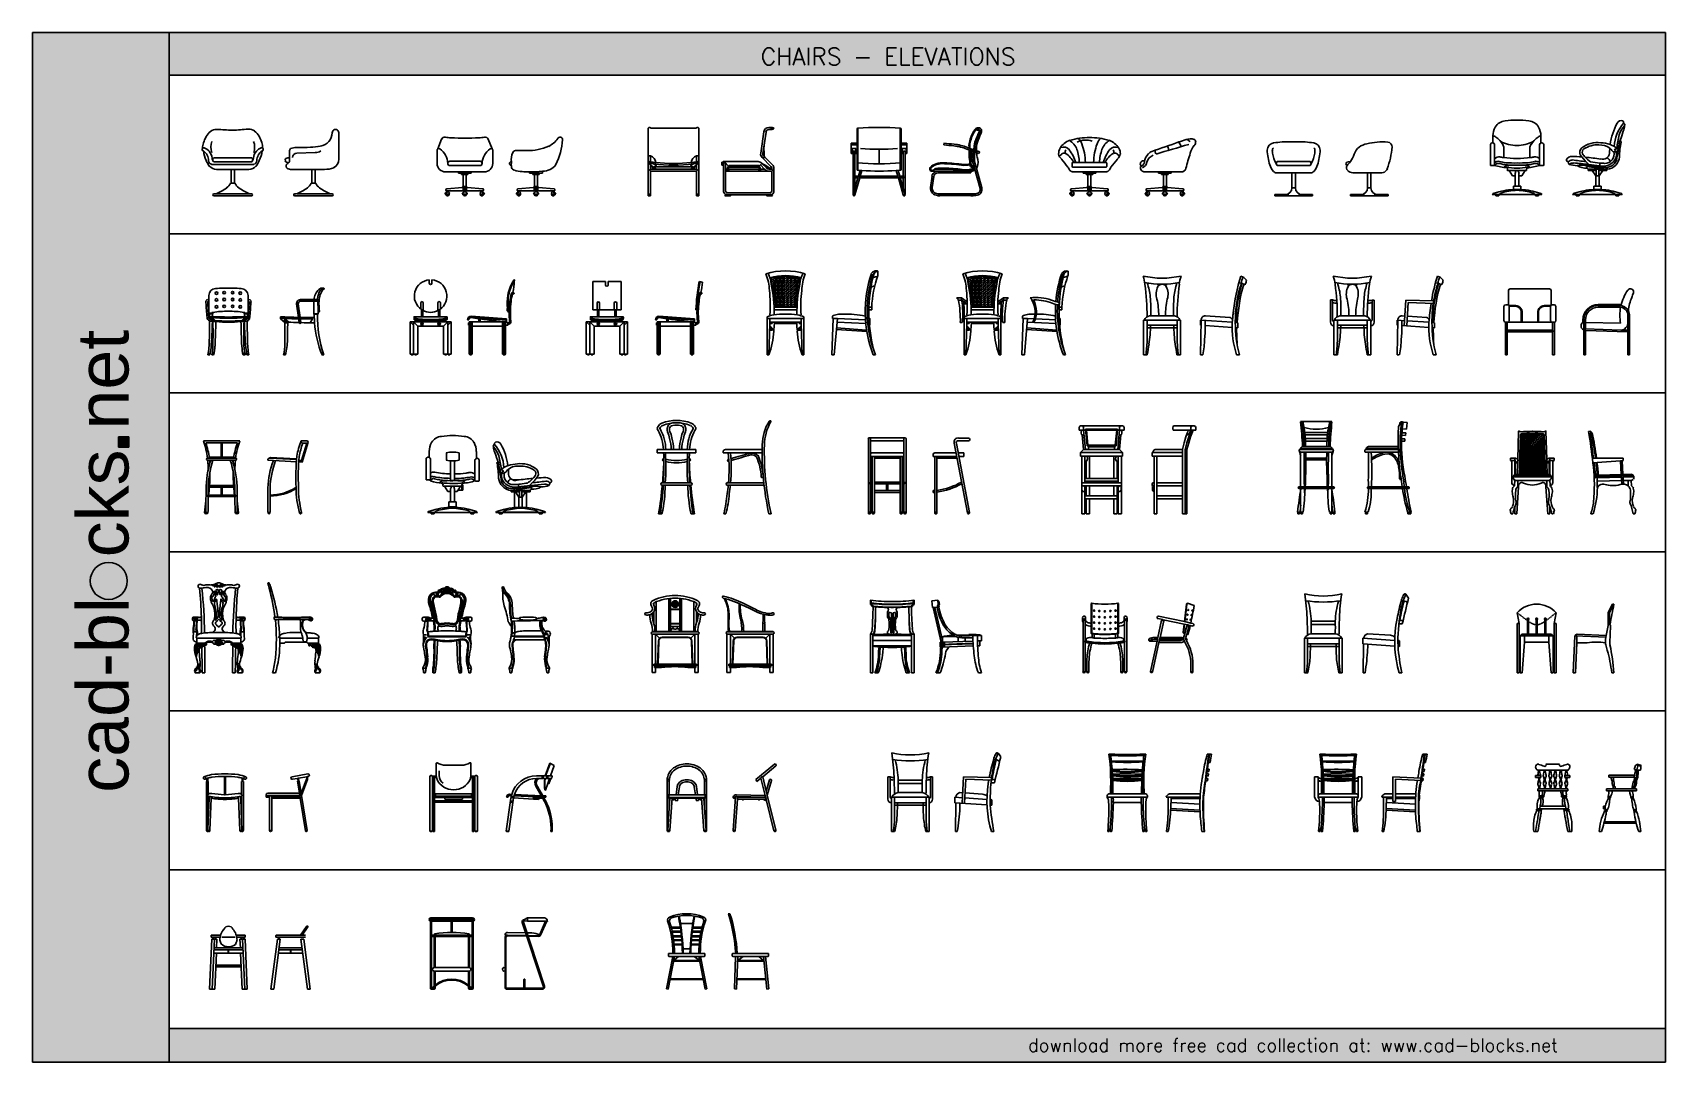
# Model space of a CAD drawing. Header units: millimetres. Extents: x -5421 to 13641, y 22290 to 34305.
import ezdxf

# ---------------------------------------------------------------- set-up
doc = ezdxf.new("R2010")
doc.units = ezdxf.units.MM
doc.linetypes.add('DASHED', pattern=[0.75, 0.5, -0.25])
doc.layers.add('www.cad-blocks.net', color=7, linetype='Continuous')
doc.styles.get("Standard").update_dxf_attribs({"font": 'arial.ttf'})

# ---------------------------------------------------------------- blocks, each defined once
blk = doc.blocks.new('A$C1A306E7E')
for p, q in [((0, 446), (-212, 446)), ((-212, 397), (0, 397)), ((212, 446), (0, 446)), ((0, 397), (212, 397)), ((-231, 366), (0, 366)), ((-20, 309), (-189, 309)), ((-20, 150), (-20, 309)), ((-20, 309), (20, 309)), ((0, 366), (230, 366)), ((189, 309), (20, 309)), ((20, 309), (20, 150)), ((-218, 25), (-196, 25)), ((218, 0), (-218, 0)), ((-196, 25), (196, 25)), ((-25, 150), (-20, 150)), ((-20, 150), (20, 150)), ((20, 150), (25, 150)), ((196, 25), (218, 25))]:
    blk.add_line(p, q)
for centre, radius, start, end in [((-192, 666), 110, 86.477, 128.1058), ((66, 3664), 2898, 265.0248, 268.6452), ((-121, 3662), 2898, 272.3389, 275.9592), ((189, 670), 110, 52.8782, 94.507), ((-152, 552), 201, 160.8761, 178.7861), ((-78, 552), 271, 132.1056, 165.8543), ((-79, 569), 177, 157.9229, 200.2067), ((79, 569), 177, 339.7933, 22.0771), ((77, 553), 271, 15.1297, 48.8784), ((204, 570), 145, 356.0024, 21.8285), ((-333, 544), 23.3, 165.1546, 226.514), ((-339, 548), 16.2, 145.5895, 169.6631), ((-340, 548), 15, 57.582, 144.0697), ((-416, 412), 134, 57.0998, 59.7588), ((31, 574), 377, 187.4964, 205.4348), ((-416, 412), 134, 359.5527, 57.0998), ((-377, 436), 132, 40.2828, 70.1771), ((-114, 483), 208, 200.1375, 221.5274), ((-239, 412), 43.7, 180.6024, 259.9021), ((-378, 429), 138, 5.4872, 42.0759), ((-158, 451), 83.9, 185.7444, 215.0034), ((-207, 421), 26.9, 136.3262, 223.6738), ((-212, 426), 20, 90, 136.0101), ((-212, 417), 20, 223.9899, 270), ((212, 426), 20, 43.9899, 90), ((212, 417), 20, 270, 316.0101), ((158, 451), 83.9, 324.9966, 354.2556), ((207, 421), 26.9, 316.3262, 43.6738), ((378, 429), 138, 137.9241, 174.5128), ((238, 412), 43.7, 280.0979, 359.3976), ((114, 483), 208, 318.4726, 339.8625), ((377, 436), 132, 109.8229, 139.7172), ((416, 412), 134, 122.9002, 180.4473), ((-31, 574), 377, 334.5652, 352.5036), ((340, 548), 15, 53.7736, 122.418), ((416, 412), 134, 120.2412, 122.9002), ((332, 544), 23.3, 313.486, 14.8454), ((340, 548), 15, 10.0372, 53.7736), ((-187, 424), 115, 223.2348, 268.958), ((-231, 426), 60, 254.8489, 270), ((187, 424), 115, 271.042, 316.7652), ((230, 426), 60, 270, 285.1511), ((-218, 12), 12.5, 90, 180), ((-218, 12), 12.5, 180, 270), ((-529, 788), 833, 293.5969, 303.3977), ((-180, 226), 172, 309.2859, 333.92), ((180, 226), 172, 206.08, 230.7141), ((529, 788), 833, 236.6023, 246.4031), ((218, 12), 12.5, 0, 90), ((218, 12), 12.5, 270, 0)]:
    blk.add_arc(centre, radius, start, end)
blk = doc.blocks.new('A$C38BB6426')
for p, q in [((22, 508), (-193, 499)), ((-251, 309), (-20, 309)), ((-20, 309), (-20, 150)), ((-20, 309), (20, 309)), ((20, 150), (20, 309)), ((20, 309), (25, 309)), ((25, 309), (128, 309)), ((-196, 25), (-218, 25)), ((-218, 0), (218, 0)), ((-191, 25), (201, 25)), ((-20, 150), (-25, 150)), ((-15, 150), (25, 150)), ((25, 150), (20, 150)), ((218, 25), (196, 25))]:
    blk.add_line(p, q)
for centre, radius, start, end in [((257, 738), 37.9, 32.025, 181.3906), ((-64, 1283), 716, 272.3325, 281.6403), ((59, 741), 161, 278.0086, 358.7334), ((208, 723), 88.5, 358.6664, 23.6674), ((18571, 648), 18274, 179.7716, 180.6831), ((-304, 417), 24.9, 131.4285, 199.2423), ((-302, 420), 28.6, 204.1897, 246.7724), ((-285, 379), 66.9, 84.8117, 122.1198), ((-254, 516), 136, 244.1638, 254.6087), ((-312, 408), 32.3, 277.7703, 313.954), ((-312, 408), 32.3, 313.954, 350.1377), ((-249, 526), 31.3, 122.5657, 185.9095), ((-1596, 465), 1317, 359.1261, 2.4859), ((-1596, 465), 1317, 357.2844, 359.1261), ((-204, 393), 171, 88.0034, 111.2016), ((-191, 445), 53.9, 92.5998, 177.3397), ((-281, 6900), 6337, 270.752, 272.2336), ((32, 608), 100, 264.1421, 303.21), ((182, 431), 116, 297.8941, 359.6434), ((-282, 349), 37.4, 133.8196, 224.9527), ((-253, 427), 118, 241.8177, 271.0432), ((128, 622), 313, 270, 290.2833), ((-218, 12), 12.5, 90, 180), ((-218, 12), 12.5, 180, 270), ((-529, 788), 833, 293.5969, 303.3977), ((-180, 226), 172, 309.2859, 333.92), ((180, 226), 172, 206.08, 230.7141), ((529, 788), 833, 236.6023, 246.4031), ((218, 12), 12.5, 0, 90), ((218, 12), 12.5, 270, 0)]:
    blk.add_arc(centre, radius, start, end)
blk = doc.blocks.new('A$C12B473BD')
for p, q in [((-325, -140), (-325, -292)), ((-272, -11), (-316, -123)), ((316, -123), (272, -11)), ((325, -292), (325, -140)), ((-178, -268), (178, -268)), ((178, -318), (-178, -318)), ((-225, -392), (-77, -392)), ((-77, -392), (-77, -407)), ((-77, -392), (73, -392)), ((-77, -407), (-40, -407)), ((-40, -407), (-40, -422)), ((-40, -407), (35, -407)), ((-40, -422), (-20, -422)), ((-20, -422), (-20, -562)), ((-20, -422), (16, -422)), ((-20, -562), (16, -562)), ((16, -562), (16, -422)), ((16, -422), (35, -422)), ((35, -422), (35, -407)), ((35, -407), (73, -407)), ((73, -407), (73, -392)), ((73, -392), (225, -392)), ((-232, -652), (-223, -652)), ((-222, -599), (-222, -607)), ((-217, -612), (-210, -612)), ((-30, -573), (-213, -590)), ((-210, -612), (-210, -624)), ((-210, -612), (-195, -612)), ((-195, -624), (-195, -612)), ((-195, -612), (-10, -612)), ((-31, -652), (-22, -652)), ((-30, -573), (-28, -573)), ((-22, -578), (-22, -612)), ((-22, -652), (18, -652)), ((-12, -577), (-12, -612)), ((-10, -612), (-10, -624)), ((-10, -612), (5, -612)), ((-10, -612), (5, -612)), ((-7, -572), (3, -572)), ((5, -624), (5, -612)), ((5, -612), (191, -612)), ((8, -577), (8, -612)), ((18, -578), (18, -612)), ((18, -652), (27, -652)), ((26, -573), (23, -573)), ((209, -590), (26, -573)), ((191, -612), (191, -624)), ((191, -612), (206, -612)), ((206, -624), (206, -612)), ((206, -612), (213, -612)), ((218, -607), (218, -599)), ((218, -652), (227, -652))]:
    blk.add_line(p, q)
at = {"ltscale": 20}
for p, q in [((-223, -652), (-196, -652)), ((218, -652), (191, -652))]:
    blk.add_line(p, q, dxfattribs=at)
for centre, radius, start, end in [((-235, -27), 40.3, 80.4832, 155.6709), ((-53, 1438), 1436, 262.9727, 265.639), ((34, 3144), 3144, 266.4304, 269.3801), ((-34, 3144), 3144, 270.6199, 273.5696), ((53, 1438), 1436, 274.361, 277.0273), ((235, -27), 40.3, 24.3291, 99.5168), ((-305, -140), 20, 124.3328, 180), ((-305, -143), 22.4, 59.3747, 120.1766), ((-419, -303), 219, 2.6278, 55.1196), ((419, -303), 219, 124.8804, 177.3722), ((305, -143), 22.4, 59.8234, 120.6253), ((305, -140), 20, 0, 55.6672), ((-225, -292), 100, 180, 270), ((-173, -293), 26.9, 136.3262, 223.6738), ((-178, -288), 20, 90, 136.0101), ((-178, -298), 20, 223.9899, 270), ((178, -288), 20, 43.9899, 90), ((178, -298), 20, 270, 316.0101), ((173, -293), 26.7, 316.0447, 43.9553), ((225, -292), 100, 270, 0), ((-20, -572), 10, 90, 184.1418), ((16, -572), 10, 355.8582, 90), ((-203, -652), 29, 104.9882, 180), ((-203, -652), 20, 180, 28.0642), ((-212, -599), 10, 95.1755, 180), ((-217, -607), 5, 180, 270), ((-191, -652), 29, 101.9405, 180), ((-203, -652), 29, 75.0118, 104.9882), ((-203, -652), 29, 35.449, 75.0118), ((-240, -592), 74.8, 317.468, 324.7631), ((-2, -652), 29, 104.9882, 180), ((-27, -578), 5, 0, 95.1755), ((-2, -652), 20, 180, 0), ((-7, -577), 5, 90, 180), ((-2, -607), 19.9, 66.2608, 113.7392), ((-2, -652), 29, 75.0118, 104.9882), ((3, -577), 5, 0, 90), ((-2, -652), 29, 0, 75.0118), ((23, -578), 5, 84.8245, 180), ((198, -652), 29, 104.9882, 144.551), ((236, -592), 74.8, 215.2369, 222.532), ((198, -652), 20, 151.9358, 0), ((198, -652), 29, 75.0118, 104.9882), ((186, -652), 29, 0, 78.0595), ((198, -652), 29, 0, 75.0118), ((208, -599), 10, 0, 84.8245), ((213, -607), 5, 270, 0)]:
    blk.add_arc(centre, radius, start, end)
for centre, start, end in [((-240, -592), 306.7009, 317.468), ((236, -592), 222.532, 233.2991)]:
    blk.add_arc(centre, 74.8, start, end, dxfattribs=at)
blk = doc.blocks.new('A$C70267AB1')
for p, q in [((-289, 112), (-288, 138)), ((-289, 104), (-289, 112)), ((-288, 138), (-288, 148)), ((-75, 30), (-75, 15)), ((-75, 15), (-38, 15)), ((-38, 15), (-38, 0)), ((-38, 15), (38, 15)), ((-38, 0), (-18, 0)), ((-18, 0), (-18, -140)), ((-18, 0), (18, 0)), ((18, -140), (18, 0)), ((18, 0), (38, 0)), ((38, 0), (38, 15)), ((38, 15), (75, 15)), ((75, 15), (75, 38)), ((-220, -177), (-220, -185)), ((-215, -190), (-208, -190)), ((-28, -151), (-211, -167)), ((-208, -190), (-208, -202)), ((-208, -190), (-193, -190)), ((-193, -202), (-193, -190)), ((-193, -190), (-8, -190)), ((-28, -151), (-25, -150)), ((-20, -155), (-20, -190)), ((-18, -140), (18, -140)), ((-10, -155), (-10, -190)), ((-8, -190), (-8, -202)), ((-8, -190), (8, -190)), ((-8, -190), (8, -190)), ((-5, -150), (5, -150)), ((8, -202), (8, -190)), ((8, -190), (193, -190)), ((10, -155), (10, -190)), ((20, -155), (20, -190)), ((28, -151), (25, -150)), ((211, -167), (28, -151)), ((193, -190), (193, -202)), ((193, -190), (208, -190)), ((208, -202), (208, -190)), ((208, -190), (215, -190)), ((220, -185), (220, -177)), ((-230, -230), (-221, -230)), ((-29, -230), (-20, -230)), ((-20, -230), (20, -230)), ((20, -230), (29, -230)), ((221, -230), (230, -230))]:
    blk.add_line(p, q)
at = {"ltscale": 20}
for p, q in [((-221, -230), (-193, -230)), ((221, -230), (193, -230))]:
    blk.add_line(p, q, dxfattribs=at)
for centre, radius, start, end in [((15, 588), 292, 297.1759, 324.4423), ((-477, 461), 789, 334.1421, 355.9865), ((280, 406), 30.1, 0, 155.2253), ((-29, 166), 260, 159.3095, 183.9161), ((-232, 232), 47.9, 80.9638, 147.5213), ((-191, -5236), 5515, 89.111, 90.3438), ((-92, 875), 596, 268.6691, 293.7441), ((-290, 128), 19.8, 84.21, 180.4814), ((-284, 130), 26.5, 183.7543, 259.3034), ((-153, 97), 135, 177.2906, 186.1747), ((-239, 100), 52.4, 199.5336, 253.8577), ((-149, 374), 340, 252.2454, 267.8509), ((-64, 1171), 1141, 265.056, 269.4375), ((-57, 1077), 1047, 269.0296, 277.2546), ((81, 223), 185, 268.0129, 325.1711), ((-210, -177), 10, 95.1755, 180), ((-215, -185), 5, 180, 270), ((-18, -150), 10, 90, 184.1418), ((-25, -155), 5, 0, 95.1755), ((-5, -155), 5, 90, 180), ((0, -185), 19.9, 66.2608, 113.7392), ((5, -155), 5, 0, 90), ((18, -150), 10, 355.8582, 90), ((25, -155), 5, 84.8245, 180), ((210, -177), 10, 0, 84.8245), ((215, -185), 5, 270, 0), ((-201, -230), 29, 104.9882, 180), ((-201, -230), 20, 180, 28.0642), ((-189, -230), 29, 101.9405, 180), ((-201, -230), 29, 75.0118, 104.9882), ((-201, -230), 29, 35.449, 75.0118), ((-238, -170), 74.8, 317.468, 324.7631), ((0, -230), 29, 104.9882, 180), ((0, -230), 20, 180, 0), ((0, -230), 29, 75.0118, 104.9882), ((0, -230), 29, 0, 75.0118), ((201, -230), 29, 104.9882, 144.551), ((238, -170), 74.8, 215.2369, 222.532), ((201, -230), 20, 151.9358, 0), ((201, -230), 29, 75.0118, 104.9882), ((189, -230), 29, 0, 78.0595), ((201, -230), 29, 0, 75.0118)]:
    blk.add_arc(centre, radius, start, end)
for centre, start, end in [((-238, -170), 306.7009, 317.468), ((238, -170), 222.532, 233.2991)]:
    blk.add_arc(centre, 74.8, start, end, dxfattribs=at)
blk = doc.blocks.new('A$C0F0103D8')
for p, q in [((8, 800), (0, 792)), ((0, 792), (0, 0)), ((19, 800), (8, 800)), ((27, 794), (19, 800)), ((30, 790), (27, 794)), ((560, 790), (30, 790)), ((563, 794), (560, 790)), ((571, 800), (563, 794)), ((582, 800), (571, 800)), ((590, 792), (582, 800)), ((590, 0), (590, 792)), ((0, 393), (1, 395)), ((25, 364), (1, 387)), ((10, 401), (25, 398)), ((25, 467), (25, 398)), ((30, 389), (28, 380)), ((560, 389), (562, 380)), ((560, 389), (562, 380)), ((565, 467), (565, 398)), ((580, 401), (565, 398)), ((565, 364), (589, 387)), ((590, 393), (589, 395)), ((25, 364), (25, 380)), ((34, 354), (25, 364)), ((34, 354), (25, 364)), ((25, 364), (25, 314)), ((25, 314), (65, 314)), ((25, 0), (25, 289)), ((25, 289), (295, 289)), ((47, 349), (34, 354)), ((41, 341), (34, 354)), ((65, 320), (41, 341)), ((66, 333), (47, 349)), ((71, 315), (65, 320)), ((65, 314), (65, 320)), ((96, 314), (65, 314)), ((66, 333), (75, 325)), ((70, 314), (71, 315)), ((78, 323), (71, 315)), ((75, 325), (75, 328)), ((78, 323), (75, 325)), ((81, 327), (78, 323)), ((96, 314), (81, 327)), ((92, 348), (85, 348)), ((85, 338), (95, 338)), ((95, 338), (295, 338)), ((295, 314), (96, 314)), ((295, 338), (495, 338)), ((494, 314), (295, 314)), ((295, 289), (565, 289)), ((509, 327), (494, 314)), ((525, 314), (494, 314)), ((495, 338), (505, 338)), ((505, 348), (498, 348)), ((512, 323), (509, 327)), ((515, 325), (512, 323)), ((512, 323), (519, 315)), ((524, 333), (515, 325)), ((515, 328), (515, 325)), ((519, 315), (525, 320)), ((520, 314), (519, 315)), ((543, 349), (524, 333)), ((525, 320), (549, 341)), ((525, 314), (525, 320)), ((565, 314), (525, 314)), ((556, 354), (543, 349)), ((549, 341), (556, 354)), ((565, 364), (556, 354)), ((556, 354), (565, 364)), ((565, 380), (565, 364)), ((565, 364), (565, 314)), ((565, 289), (565, 0)), ((0, 0), (25, 0)), ((565, 0), (590, 0))]:
    blk.add_line(p, q)
for centre, radius, start, end in [((2, 385), 85.1, 74.2738, 91.3031), ((8, 391), 8, 167, 257), ((8, 393), 8, 77, 167), ((295, 1966), 1609, 259.6605, 260.3403), ((2, 385), 85.1, 3.3128, 74.2738), ((23, 391), 7, 347, 77), ((295, 2379), 2000, 262.2369, 264.0266), ((295, 2379), 2000, 264.0266, 275.9708), ((588, 385), 85.1, 105.7262, 176.6872), ((295, 2379), 2000, 275.9707, 277.7564), ((567, 391), 7, 103, 193), ((567, 391), 7, 103, 193), ((588, 385), 85.1, 88.6969, 105.7262), ((295, 1966), 1609, 279.6597, 280.3395), ((582, 393), 8, 13, 103), ((582, 391), 8, 283, 13), ((33, 302), 14.6, 121.2171, 238.7829), ((295, 1966), 1609, 260.3403, 261.6192), ((295, 1966), 1609, 261.6192, 278.3808), ((50, 330), 45.9, 22.8266, 76.9787), ((85, 328), 20, 90, 164.5648), ((85, 328), 10, 90, 180), ((50, 330), 45.9, 9.8051, 22.8266), ((540, 330), 45.9, 157.1734, 170.1949), ((540, 330), 45.9, 103.0213, 157.1734), ((505, 328), 20, 15.4352, 90), ((505, 328), 10, 0, 90), ((295, 1966), 1609, 278.3808, 279.6597), ((557, 302), 14.6, 301.2171, 58.7829), ((12, 33), 15.8, 217.5782, 322.4218), ((577, 33), 15.8, 217.5782, 322.4218)]:
    blk.add_arc(centre, radius, start, end)
blk = doc.blocks.new('A$C2B7551AC')
for p, q in [((551, 800), (589, 800)), ((589, 775), (551, 775)), ((578, 775), (573, 800)), ((589, 800), (589, 799)), ((589, 799), (593, 797)), ((589, 799), (589, 776)), ((593, 778), (589, 776)), ((589, 776), (589, 775)), ((593, 797), (593, 795)), ((593, 795), (600, 795)), ((593, 795), (593, 780)), ((600, 780), (593, 780)), ((593, 780), (593, 778)), ((455, 499), (492, 749)), ((480, 496), (498, 620)), ((517, 745), (498, 620)), ((0, 365), (0, 387)), ((7, 395), (15, 395)), ((15, 397), (17, 399)), ((15, 395), (15, 397)), ((15, 378), (15, 395)), ((17, 399), (17, 400)), ((17, 400), (424, 400)), ((17, 399), (17, 376)), ((20, 375), (32, 387)), ((52, 375), (27, 400)), ((32, 387), (45, 375)), ((467, 382), (470, 379)), ((575, 345), (472, 448)), ((500, 455), (482, 438)), ((500, 455), (489, 466)), ((500, 455), (592, 363)), ((7, 380), (15, 380)), ((17, 376), (15, 378)), ((15, 378), (15, 365)), ((17, 375), (17, 376)), ((20, 375), (17, 375)), ((20, 61), (20, 375)), ((45, 314), (45, 375)), ((45, 375), (52, 375)), ((45, 314), (45, 289)), ((65, 314), (45, 314)), ((549, 289), (45, 289)), ((45, 289), (45, 61)), ((52, 375), (77, 350)), ((65, 319), (65, 314)), ((65, 314), (65, 304)), ((69, 324), (69, 320)), ((69, 319), (69, 320)), ((69, 319), (79, 319)), ((79, 324), (79, 320)), ((79, 319), (79, 320)), ((81, 355), (437, 355)), ((83, 319), (83, 314)), ((83, 314), (435, 314)), ((83, 304), (83, 314)), ((429, 334), (89, 334)), ((435, 314), (435, 319)), ((435, 314), (435, 304)), ((439, 320), (439, 324)), ((439, 319), (439, 320)), ((441, 350), (452, 361)), ((449, 320), (449, 324)), ((449, 320), (449, 319)), ((470, 379), (452, 361)), ((452, 361), (500, 314)), ((453, 314), (453, 319)), ((500, 314), (453, 314)), ((453, 304), (453, 314)), ((470, 379), (515, 353)), ((470, 379), (525, 324)), ((515, 353), (470, 379)), ((507, 307), (500, 314)), ((515, 353), (528, 348)), ((522, 340), (515, 353)), ((551, 315), (522, 340)), ((528, 348), (557, 323)), ((549, 314), (551, 315)), ((549, 314), (576, 314)), ((585, 289), (549, 289)), ((557, 323), (551, 315)), ((557, 323), (560, 327)), ((560, 327), (576, 314)), ((576, 314), (585, 314)), ((585, 314), (585, 320)), ((585, 314), (597, 302)), ((597, 302), (585, 289)), ((585, 61), (585, 289)), ((610, 320), (610, 61)), ((37, 0), (46, 18)), ((46, 18), (48, 22)), ((63, 15), (105, 14)), ((70, 36), (560, 36)), ((107, 5), (102, 0)), ((105, 14), (107, 11)), ((523, 11), (107, 11)), ((107, 11), (107, 11)), ((107, 11), (107, 5)), ((525, 14), (523, 11)), ((523, 5), (523, 11)), ((523, 11), (523, 11)), ((528, 0), (523, 5)), ((567, 15), (525, 14)), ((584, 18), (582, 22)), ((584, 18), (593, 0)), ((102, 0), (37, 0)), ((593, 0), (528, 0))]:
    blk.add_line(p, q)
for centre, radius, start, end in [((551, 740), 60, 90, 171.535), ((551, 740), 35, 90, 171.535), ((600, 788), 7.5, 270, 90), ((1062, 544), 569, 172.2736, 188.971), ((7, 387), 7.5, 90, 180), ((7, 387), 7.5, 180, 270), ((424, 340), 60, 45, 90), ((514, 490), 60, 171.535, 225), ((514, 490), 35, 171.535, 225), ((7, 365), 7.5, 180, 0), ((67, 318), 1.95, 113.0649, 142.2369), ((66, 319), 0.687, 144.0905, 178.6451), ((74, 305), 9.02, 183.9467, 356.0533), ((71, 309), 11.3, 97.5079, 114.6518), ((89, 324), 20, 107.0987, 180), ((74, 356), 37.4, 262.318, 277.682), ((20, 295), 79.5, 36.7342, 43.4943), ((89, 324), 10, 90, 180), ((77, 306), 14.5, 69.8834, 80.1628), ((80, 316), 4.1, 55.0609, 68.6645), ((20, 295), 79.5, 28.9148, 36.7342), ((82, 318), 1.02, 7.5859, 59.1974), ((500, 294), 81.3, 143.2737, 150.929), ((429, 324), 10, 0, 90), ((500, 294), 81.3, 136.662, 143.2737), ((429, 324), 20, 0, 72.8595), ((438, 316), 4.1, 111.3355, 124.9391), ((436, 318), 1.02, 120.8026, 172.4141), ((444, 305), 9.02, 183.9467, 356.0533), ((441, 306), 14.5, 99.8372, 110.1166), ((444, 356), 37.4, 262.318, 277.682), ((447, 305), 15.2, 72.2683, 81.3047), ((450, 316), 4.63, 53.6068, 73.4313), ((452, 318), 0.923, 5.7914, 54.9667), ((549, 349), 60, 225, 270), ((549, 349), 35, 225, 270), ((550, 320), 35, 0, 45), ((550, 320), 60, 0, 45), ((70, 61), 50, 180, 240.8179), ((70, 61), 25, 180, 270), ((64, 39), 23.9, 226.882, 266.9679), ((560, 61), 25, 270, 0), ((566, 39), 23.9, 273.0321, 313.118), ((560, 61), 50, 299.1821, 0)]:
    blk.add_arc(centre, radius, start, end)
for centre in [(74, 319), (444, 319)]:
    blk.add_ellipse(centre, major_axis=(-9, 0), ratio=0.253367, start_param=6.283185, end_param=9.424778)
blk = doc.blocks.new('A$C57667FF7')
for p, q in [((68, 781), (68, 615)), ((78, 791), (78, 299)), ((573, 791), (573, 299)), ((583, 615), (583, 781)), ((68, 615), (0, 615)), ((0, 615), (0, 595)), ((0, 595), (0, 495)), ((0, 595), (68, 595)), ((68, 495), (68, 615)), ((650, 615), (583, 615)), ((583, 495), (583, 615)), ((650, 595), (583, 595)), ((650, 595), (650, 615)), ((650, 495), (650, 595)), ((0, 495), (23, 495)), ((10, 500), (10, 555)), ((10, 555), (55, 555)), ((23, 500), (10, 500)), ((23, 495), (23, 520)), ((23, 495), (23, 16)), ((43, 520), (43, 495)), ((55, 500), (43, 500)), ((68, 495), (43, 495)), ((43, 495), (43, 230)), ((55, 555), (55, 500)), ((68, 309), (68, 495)), ((325, 545), (325, 375)), ((583, 495), (608, 495)), ((583, 309), (583, 495)), ((640, 555), (595, 555)), ((595, 555), (595, 500)), ((595, 500), (608, 500)), ((608, 520), (608, 495)), ((608, 495), (608, 230)), ((628, 495), (628, 520)), ((628, 500), (640, 500)), ((628, 16), (628, 495)), ((628, 495), (650, 495)), ((640, 500), (640, 555)), ((43, 230), (84, 230)), ((43, 13), (99, 210)), ((43, 85), (78, 210)), ((78, 210), (43, 210)), ((43, 210), (43, 85)), ((84, 230), (78, 210)), ((84, 230), (103, 297)), ((105, 230), (99, 210)), ((99, 210), (551, 210)), ((124, 296), (105, 230)), ((105, 230), (545, 230)), ((545, 230), (526, 296)), ((545, 230), (551, 210)), ((566, 230), (547, 297)), ((551, 210), (608, 13)), ((608, 230), (566, 230)), ((566, 230), (572, 210)), ((608, 85), (572, 210)), ((572, 210), (608, 210)), ((608, 210), (608, 85)), ((23, 16), (43, 85)), ((25, 9), (25, 0)), ((40, 0), (40, 9)), ((628, 16), (608, 85)), ((610, 9), (610, 0)), ((625, 0), (625, 9)), ((25, 0), (40, 0)), ((610, 0), (625, 0))]:
    blk.add_line(p, q)
for centre, radius, start, end in [((78, 781), 10, 94.2878, 180), ((325, -2520), 3320, 85.7122, 94.2878), ((573, 781), 10, 0, 85.7122), ((33, 512), 12.5, 36.8699, 143.1301), ((325, 3695), 3320, 265.5521, 274.4479), ((325, 3865), 3320, 266.2378, 273.7314), ((618, 512), 12.5, 36.8699, 143.1301), ((45, 220), 10.4, 105.8187, 254.1813), ((78, 309), 10, 180, 265.7122), ((325, 3610), 3320, 265.7122, 266.1747), ((325, 3610), 3320, 266.1747, 266.5281), ((325, 3610), 3320, 266.5281, 273.4719), ((325, 3610), 3320, 273.4719, 273.8253), ((325, 3610), 3320, 273.8253, 274.2878), ((573, 309), 10, 274.2878, 0), ((605, 220), 10.4, 285.8187, 74.1813), ((33, 16), 10.2, 181.2947, 220.9347), ((33, 16), 10.2, 220.9347, 315.2566), ((33, 16), 10.2, 315.2566, 342.6602), ((617, 16), 10.2, 197.3398, 224.7434), ((617, 16), 10.2, 224.7434, 319.0653), ((617, 16), 10.2, 319.0653, 358.7053)]:
    blk.add_arc(centre, radius, start, end)
blk = doc.blocks.new('A$C767869B1')
for p, q in [((164, 595), (166, 615)), ((527, 307), (464, 535)), ((487, 527), (544, 320)), ((582, 514), (575, 495)), ((9, 100), (26, 229)), ((29, 98), (46, 226)), ((95, 290), (480, 290)), ((95, 270), (480, 270)), ((470, 270), (470, 290)), ((480, 270), (480, 290)), ((527, 307), (588, 88)), ((544, 320), (607, 93)), ((92, 0), (94, 5)), ((539, 25), (94, 25)), ((95, 8), (94, 5)), ((115, 8), (95, 8)), ((115, 5), (115, 8)), ((483, 5), (115, 5)), ((115, 5), (117, 0)), ((481, 0), (483, 5)), ((503, 8), (483, 8)), ((483, 8), (483, 5)), ((504, 5), (503, 8)), ((539, 5), (504, 5)), ((504, 5), (506, 0)), ((117, 0), (92, 0)), ((506, 0), (481, 0))]:
    blk.add_line(p, q)
for centre, radius, start, end in [((800, 573), 340, 143.1493, 164.8856), ((800, 573), 330, 143.5363, 164.9248), ((563, 755), 40.8, 79.7134, 146.9878), ((540, 758), 21.7, 83.7254, 121.3066), ((540, 758), 11.7, 80.8769, 113.1748), ((544, 698), 81.9, 70.778, 91.2954), ((544, 698), 71.9, 70.6282, 91.887), ((564, 752), 14, 329.0845, 73.3604), ((568, 755), 39.9, 29.6742, 86.4822), ((564, 752), 24, 330.0502, 72.7321), ((548, 757), 57.1, 326.8113, 18.3742), ((-164, -3476), 4084, 83.7291, 85.3897), ((-164, -3476), 4104, 83.7285, 85.3897), ((213, -25), 613, 68.9371, 83.5131), ((213, -25), 633, 68.9563, 83.5165), ((815, 552), 360, 162.2981, 174.1412), ((240, 562), 219, 359.2059, 7.1571), ((815, 552), 350, 162.2611, 173.9579), ((240, 562), 229, 358.3395, 6.8664), ((708, 568), 192, 152.6181, 183.4958), ((709, 568), 183, 152.4637, 183.8678), ((1287, 385), 797, 153.1536, 160.0947), ((887, 534), 343, 164.2649, 181.0957), ((1287, 385), 787, 153.1759, 160.1448), ((1942, 138), 1469, 156.4239, 160.5484), ((164, 49), 338, 89.051, 105.1841), ((67, -2143), 2531, 82.4951, 87.6611), ((-6068, -17452), 19137, 70.0629, 70.1419), ((-5651, -16300), 17932, 70.0781, 70.1429), ((1255, 522), 797, 178.8843, 187.043), ((-6068, -17452), 19137, 69.7834, 70.0629), ((-6068, -17452), 19157, 69.8089, 70.0806), ((287, 378), 182, 359.0374, 14.8504), ((1255, 522), 787, 179.8955, 186.9941), ((287, 378), 192, 359.7825, 14.6437), ((-6193, 599), 6708, 358.5793, 359.2989), ((673, 534), 159, 171.6974, 178.273), ((-6193, 599), 6718, 358.2966, 359.2688), ((633, 537), 108, 170.3038, 181.4291), ((-6064, -17441), 19145, 69.69, 69.8089), ((-6068, -17452), 19137, 69.69, 69.7834), ((887, 534), 343, 184.7272, 193.649), ((371, 393), 193, 341.8431, 18.1569), ((30, 313), 30.4, 145.4464, 225.9869), ((99, 261), 116, 101.4791, 143.6142), ((26, 329), 41.8, 245.4916, 296.8578), ((30, 313), 20.4, 145.8602, 221.2861), ((99, 261), 106, 101.3076, 143.5214), ((26, 329), 31.8, 248.7089, 294.0916), ((95, 220), 70, 116.4398, 172.9643), ((109, 231), 97.7, 113.7334, 134.9895), ((109, 231), 87.7, 131.7923, 136.0782), ((95, 220), 50, 90, 172.9643), ((64, 287), 17, 147.3198, 179.8356), ((53, 289), 6.03, 203.6851, 243.7514), ((109, 231), 87.7, 114.7117, 131.793), ((60, 314), 31.8, 252.6713, 278.0716), ((95, 220), 70, 89.9992, 116.4406), ((149, -404), 728, 88.5079, 96.2976), ((149, -404), 718, 88.4975, 96.1722), ((164, 49), 328, 89.0721, 105.2415), ((168, -1019), 1343, 80.9294, 90.0065), ((168, -1019), 1333, 80.9279, 90.0121), ((67, -2143), 2521, 82.4865, 87.6583), ((417, 553), 259, 261.3421, 291.1869), ((417, 553), 249, 261.3504, 290.934), ((410, 592), 235, 266.7471, 283.5259), ((410, 592), 225, 266.8407, 285.4867), ((573, 426), 126, 209.9097, 231.0813), ((573, 426), 116, 206.1685, 231.2102), ((573, 426), 106, 207.4303, 231.4084), ((484, 353), 63.3, 266.3674, 313.1531), ((513, 349), 28.1, 228.3434, 257.2364), ((513, 349), 18.1, 227.6532, 285.798), ((502, 326), 6.96, 307.4452, 316.2663), ((513, 349), 8.07, 225.8382, 299.0637), ((502, 326), 17, 301.5354, 17.779), ((514, 352), 44.4, 313.6547, 334.5084), ((94, 90), 85, 172.9643, 269.8807), ((94, 90), 65, 172.9643, 270), ((539, 75), 70, 270, 15.2375), ((539, 75), 50, 270, 15.2375)]:
    blk.add_arc(centre, radius, start, end)
blk = doc.blocks.new('A$C49A517C0')
at = {"ltscale": 20}
for p, q in [((553, 390), (167, 390)), ((157, 380), (157, 345)), ((167, 335), (553, 335)), ((563, 345), (563, 380)), ((139, 20), (167, 20)), ((581, 20), (554, 20))]:
    blk.add_line(p, q, dxfattribs=at)
for p, q in [((171, 280), (285, 280)), ((285, 280), (285, 265)), ((285, 280), (435, 280)), ((285, 265), (323, 265)), ((323, 265), (323, 250)), ((323, 265), (398, 265)), ((323, 250), (342, 250)), ((342, 250), (342, 110)), ((342, 250), (378, 250)), ((378, 110), (378, 250)), ((378, 250), (398, 250)), ((398, 250), (398, 265)), ((398, 265), (435, 265)), ((435, 265), (435, 280)), ((435, 280), (549, 280)), ((130, 20), (139, 20)), ((140, 73), (140, 65)), ((145, 60), (152, 60)), ((332, 99), (149, 83)), ((152, 60), (152, 48)), ((152, 60), (167, 60)), ((167, 48), (167, 60)), ((167, 60), (353, 60)), ((331, 20), (340, 20)), ((332, 99), (335, 100)), ((340, 95), (340, 60)), ((340, 20), (380, 20)), ((342, 110), (378, 110)), ((350, 95), (350, 60)), ((353, 60), (353, 48)), ((353, 60), (368, 60)), ((355, 100), (365, 100)), ((368, 48), (368, 60)), ((368, 60), (553, 60)), ((370, 95), (370, 60)), ((380, 95), (380, 60)), ((380, 20), (389, 20)), ((388, 99), (386, 100)), ((571, 83), (388, 99)), ((553, 60), (553, 48)), ((553, 60), (568, 60)), ((568, 48), (568, 60)), ((568, 60), (575, 60)), ((580, 65), (580, 73)), ((581, 20), (590, 20))]:
    blk.add_line(p, q)
for centre, radius, start, end in [((198, 450), 210, 108.5011, 149.7045), ((349, -86), 766, 89.1333, 106.4692), ((315, 439), 213, 69.3458, 117.0072), ((372, -86), 766, 73.5308, 90.8667), ((522, 450), 210, 30.2955, 71.4989), ((138, 490), 138, 151.3574, 180.479), ((98, 507), 99.8, 190.6823, 229.5366), ((-1561, -901), 2077, 36.503, 39.8735), ((114, 515), 37.4, 142.4163, 210.1166), ((2281, -901), 2077, 140.1265, 143.497), ((606, 515), 38, 330.502, 36.965), ((622, 507), 99.8, 310.4634, 349.3177), ((583, 490), 138, 359.521, 28.6426), ((28, 275), 100, 25.1531, 36.503), ((189, 351), 77.2, 205.1531, 229.5589), ((171, 330), 50, 229.5589, 270), ((549, 330), 50, 270, 310.4411), ((532, 351), 77.2, 310.4411, 334.8469), ((692, 275), 100, 143.497, 154.8469), ((159, 20), 29, 104.9882, 180), ((159, 20), 20, 180, 28.0642), ((150, 73), 10, 95.1755, 180), ((145, 65), 5, 180, 270), ((171, 20), 29, 101.9405, 180), ((159, 20), 29, 75.0118, 104.9882), ((159, 20), 29, 35.449, 75.0118), ((122, 80), 74.8, 317.468, 324.7631), ((360, 20), 29, 104.9882, 180), ((342, 100), 10, 90, 184.1418), ((335, 95), 5, 0, 95.1755), ((360, 20), 20, 180, 0), ((355, 95), 5, 90, 180), ((360, 65), 19.9, 66.2608, 113.7392), ((360, 20), 29, 75.0118, 104.9882), ((365, 95), 5, 0, 90), ((360, 20), 29, 0, 75.0118), ((378, 100), 10, 355.8582, 90), ((385, 95), 5, 84.8245, 180), ((561, 20), 29, 104.9882, 144.551), ((598, 80), 74.8, 215.2369, 222.532), ((561, 20), 20, 151.9358, 0), ((561, 20), 29, 75.0118, 104.9882), ((549, 20), 29, 0, 78.0595), ((561, 20), 29, 0, 75.0118), ((570, 73), 10, 0, 84.8245), ((575, 65), 5, 270, 0)]:
    blk.add_arc(centre, radius, start, end)
for centre, radius, start, end in [((32, 478), 193, 19.5616, 60.8832), ((120, 553), 161, 20.1964, 47.1752), ((-418, 367), 731, 1.8342, 19.3196), ((1139, 367), 731, 160.6804, 178.1658), ((600, 553), 161, 132.8248, 159.8036), ((688, 478), 193, 119.1168, 160.4384), ((150, 395), 150, 141.4394, 151.5009), ((59, 485), 84.9, 38.5958, 111.7278), ((64, 451), 48.6, 68.4711, 129.9362), ((-60, 274), 264, 26.0973, 57.5608), ((-280, 240), 503, 17.3718, 36.3936), ((167, 380), 10, 90, 180), ((-336, 358), 580, 3.1584, 18.5957), ((1056, 358), 580, 161.4043, 176.8416), ((1001, 240), 503, 143.6064, 162.6282), ((780, 274), 264, 122.4392, 153.9027), ((553, 380), 10, 0, 90), ((662, 485), 84.9, 68.2722, 141.4042), ((657, 451), 48.6, 50.0638, 111.5289), ((570, 395), 150, 28.4991, 38.5606), ((167, 345), 10, 180, 270), ((553, 345), 10, 270, 0), ((122, 80), 74.8, 306.7009, 317.468), ((598, 80), 74.8, 222.532, 233.2991)]:
    blk.add_arc(centre, radius, start, end, dxfattribs=at)
blk = doc.blocks.new('A$C16DF4432')
at = {"ltscale": 20}
for p, q in [((35, 410), (48, 410)), ((212, 280), (54, 280)), ((212, 265), (212, 280)), ((249, 265), (212, 265)), ((249, 250), (249, 265)), ((269, 250), (249, 250)), ((269, 110), (269, 250)), ((324, 250), (305, 250)), ((305, 250), (305, 110)), ((362, 265), (324, 265)), ((324, 265), (324, 250)), ((478, 280), (362, 280)), ((362, 280), (362, 265)), ((66, 20), (57, 20)), ((66, 20), (93, 20)), ((67, 65), (67, 73)), ((79, 60), (72, 60)), ((76, 83), (259, 99)), ((79, 48), (79, 60)), ((279, 60), (94, 60)), ((94, 60), (94, 48)), ((267, 20), (258, 20)), ((279, 48), (279, 60)), ((480, 60), (294, 60)), ((294, 60), (294, 48)), ((316, 20), (307, 20)), ((315, 99), (498, 83)), ((480, 48), (480, 60)), ((508, 20), (480, 20)), ((502, 60), (495, 60)), ((495, 60), (495, 48)), ((507, 73), (507, 65)), ((517, 20), (508, 20))]:
    blk.add_line(p, q, dxfattribs=at)
for p, q in [((212, 280), (362, 280)), ((249, 265), (324, 265)), ((269, 250), (305, 250)), ((79, 60), (94, 60)), ((259, 99), (261, 100)), ((267, 95), (267, 60)), ((267, 20), (307, 20)), ((269, 110), (305, 110)), ((277, 95), (277, 60)), ((279, 60), (294, 60)), ((282, 100), (292, 100)), ((297, 95), (297, 60)), ((307, 95), (307, 60)), ((315, 99), (312, 100)), ((480, 60), (495, 60))]:
    blk.add_line(p, q)
for centre, radius, start, end in [((-9554, 28465), 29578, 289.1214, 289.766), ((7158, -22397), 23924, 105.9966, 106.9496), ((268, 543), 60.2, 358.7251, 40.0832), ((418, 577), 55.6, 7.1188, 64.357), ((-1679, 6987), 6704, 288.5035, 289.2756), ((584, 507), 159, 74.3367, 108.1783), ((532, 611), 48.5, 23.9072, 87.4149), ((796, 445), 219, 139.5796, 165.8832), ((606, 626), 41.2, 8.6903, 58.7456), ((586, 628), 60.1, 316.2167, 3.7782), ((35, 375), 35.1, 90, 234.5565), ((-22, 417), 102, 296.7296, 347.7183), ((252, 348), 214, 137.8775, 163.2061), ((196, 361), 123, 111.7477, 164.0807), ((168, 424), 100, 109.1214, 137.8775), ((227, 520), 54, 166.4242, 211.8436), ((2297, -105), 1816, 160.6211, 166.3751), ((53, 333), 52.8, 170.7803, 270.8962), ((-14, 402), 62.1, 283.9547, 297.2802), ((481, 332), 52.2, 266.7315, 350.1834), ((86, 20), 29, 104.9882, 180), ((86, 20), 20, 180, 28.0642), ((77, 73), 10, 95.1755, 180), ((72, 65), 5, 180, 270), ((49, 80), 74.8, 306.7009, 317.468), ((86, 20), 29, 35.449, 75.0118), ((49, 80), 74.8, 317.468, 324.7631), ((287, 20), 29, 104.9882, 180), ((269, 100), 10, 90, 184.1418), ((287, 20), 20, 180, 0), ((287, 20), 29, 0, 75.0118), ((305, 100), 10, 355.8582, 90), ((488, 20), 29, 104.9882, 144.551), ((525, 80), 74.8, 215.2369, 222.532), ((488, 20), 20, 151.9358, 0), ((525, 80), 74.8, 222.532, 233.2991), ((488, 20), 29, 0, 75.0118), ((497, 73), 10, 0, 84.8245), ((502, 65), 5, 270, 0)]:
    blk.add_arc(centre, radius, start, end, dxfattribs=at)
for centre, radius, start, end in [((-14, 402), 62.1, 297.2802, 7.8085), ((98, 20), 29, 101.9405, 180), ((86, 20), 29, 75.0118, 104.9882), ((262, 95), 5, 0, 95.1755), ((282, 95), 5, 90, 180), ((287, 65), 19.9, 66.2608, 113.7392), ((287, 20), 29, 75.0118, 104.9882), ((292, 95), 5, 0, 90), ((312, 95), 5, 84.8245, 180), ((488, 20), 29, 75.0118, 104.9882), ((476, 20), 29, 0, 78.0595)]:
    blk.add_arc(centre, radius, start, end)
blk = doc.blocks.new('A$C3DDD0242')
at = {"ltscale": 20}
for p, q in [((175, 630), (445, 630)), ((117, 400), (503, 400)), ((290, 270), (110, 270)), ((503, 355), (117, 355)), ((290, 95), (290, 270)), ((510, 270), (330, 270)), ((330, 270), (330, 95)), ((90, 0), (90, 15)), ((90, 15), (210, 15)), ((253, 15), (90, 15)), ((530, 0), (90, 0)), ((290, 95), (330, 95)), ((530, 15), (368, 15)), ((410, 15), (530, 15)), ((530, 15), (530, 0))]:
    blk.add_line(p, q, dxfattribs=at)
blk.add_line((290, 270), (330, 270))
for centre, radius, start, end in [((92, 529), 92.4, 100.0758, 176.3599), ((-163, 3465), 2855, 274.7945, 276.7896), ((783, 3465), 2855, 263.2104, 265.2055), ((528, 529), 92.4, 3.6401, 79.9242), ((857, 597), 859, 184.1566, 195.8094), ((236, 521), 175, 171.4125, 187.4407), ((98, 524), 42.5, 122.8568, 147.3105), ((565, 609), 515, 192.455, 206.7574), ((132, 378), 27.1, 123.855, 236.145), ((488, 378), 27.1, 303.855, 56.145), ((55, 609), 515, 333.2426, 347.545), ((522, 524), 42.5, 32.6895, 57.1432), ((384, 521), 175, 352.5593, 8.5875), ((-237, 597), 859, 344.1906, 355.8434), ((211, 413), 187, 195.5315, 222.7547), ((110, 320), 50, 222.7547, 270), ((510, 320), 50, 270, 317.2453), ((409, 413), 187, 317.2453, 344.4685), ((210, 95), 80, 270, 0), ((410, 95), 80, 180, 270)]:
    blk.add_arc(centre, radius, start, end, dxfattribs=at)
blk = doc.blocks.new('A$C2F5F5597')
at = {"ltscale": 20}
for p, q in [((51, 400), (27, 399)), ((79, 270), (252, 270)), ((252, 270), (252, 95)), ((292, 95), (292, 270)), ((292, 270), (420, 270)), ((172, 15), (52, 15)), ((52, 15), (52, 0)), ((215, 15), (52, 15)), ((52, 0), (492, 0)), ((252, 95), (292, 95)), ((492, 15), (330, 15)), ((492, 15), (372, 15)), ((492, 0), (492, 15))]:
    blk.add_line(p, q, dxfattribs=at)
blk.add_line((252, 270), (292, 270))
for centre, radius, start, end in [((265, 431), 177, 96.4526, 161.6024), ((424, -96), 726, 85.0159, 104.3072), ((483, 569), 58.2, 1.2474, 85.5637), ((21, 374), 20.9, 157.0939, 247.6023), ((31, 365), 34.8, 96.6901, 149.4967), ((-232, 602), 348, 314.7292, 324.4887), ((-232, 602), 348, 324.4887, 340.7516), ((-671, 715), 1220, 340.9618, 353.2158), ((60, 331), 53.3, 152.6544, 222.8556), ((77, 347), 76.7, 223.0738, 271.4724), ((420, 320), 50, 270, 304.2659), ((386, 370), 111, 304.2659, 331.155), ((172, 95), 80, 270, 0), ((372, 95), 80, 180, 270)]:
    blk.add_arc(centre, radius, start, end, dxfattribs=at)
blk = doc.blocks.new('A$C6D035CF5')
at = {"linetype": 'ByBlock'}
for p, q in [((0, 599), (0, 361)), ((30, 700), (30, 619)), ((50, 361), (50, 599)), ((574, 361), (574, 599)), ((590, 618), (590, 700)), ((624, 361), (624, 599)), ((158, 561), (158, 446)), ((461, 561), (461, 446)), ((8, 353), (42, 353)), ((200, 295), (219, 295)), ((219, 295), (258, 233)), ((405, 295), (219, 295)), ((258, 233), (290, 233)), ((290, 263), (290, 233)), ((290, 233), (290, 114)), ((334, 263), (334, 233)), ((334, 114), (334, 233)), ((334, 233), (367, 233)), ((367, 233), (405, 295)), ((405, 295), (420, 295)), ((582, 353), (616, 353)), ((22, 15), (62, 15)), ((62, 15), (62, 0)), ((97, 0), (97, 15)), ((97, 15), (527, 15)), ((290, 114), (270, 114)), ((270, 114), (270, 74)), ((354, 114), (334, 114)), ((354, 74), (354, 114)), ((527, 15), (527, 0)), ((562, 0), (562, 15)), ((562, 15), (602, 15)), ((62, 0), (97, 0)), ((527, 0), (562, 0))]:
    blk.add_line(p, q, dxfattribs=at)
for p, q in [((62, 15), (97, 15)), ((290, 114), (334, 114)), ((527, 15), (562, 15))]:
    blk.add_line(p, q)
for centre, radius, start, end in [((273, 692), 243, 152.6148, 178.2622), ((182, 732), 144, 94.1141, 149.9619), ((305, -127), 1012, 89.7026, 97.577), ((315, -127), 1012, 82.423, 90.2974), ((438, 732), 144, 30.0381, 85.8859), ((347, 692), 243, 1.7378, 27.3852), ((25, 594), 25.4, 79.5145, 169.5359), ((34, 663), 36.5, 38.7462, 96.5402), ((25, 594), 25.4, 10.4641, 79.5145), ((-92, 455), 278, 31.2805, 56.3397), ((300, 966), 377, 241.5317, 271.5568), ((89, 559), 69.1, 1.2714, 35.3481), ((320, 966), 377, 268.4432, 298.4683), ((530, 559), 69.1, 144.6519, 178.7286), ((712, 455), 278, 123.6603, 148.7195), ((586, 663), 36.5, 83.4598, 141.2538), ((599, 594), 25.4, 109.8494, 169.5359), ((599, 594), 25.4, 10.4641, 109.8494), ((101, 390), 65.7, 81.1986, 140.9142), ((90, 349), 54.6, 72.1096, 137.04), ((318, 1376), 998, 257.7952, 262.1406), ((183, 724), 278, 255.0199, 263.4345), ((302, 1523), 1086, 261.9887, 270.5008), ((289, 2155), 1771, 266.5311, 270.7535), ((321, 1523), 1086, 269.4992, 278.0113), ((335, 2155), 1771, 269.2465, 273.4689), ((306, 1376), 998, 277.8594, 282.2048), ((441, 724), 278, 276.5655, 284.9801), ((523, 390), 65.7, 39.0858, 98.8014), ((534, 349), 54.6, 42.96, 107.8904), ((8, 361), 8, 180, 270), ((42, 361), 8, 270, 315), ((97, 316), 63.6, 75.3679, 141.147), ((42, 361), 8, 315, 0), ((395, 1737), 1424, 255.8624, 261.8483), ((228, 753), 393, 253.0163, 260.5554), ((315, 2118), 1759, 265.0575, 269.896), ((185, 331), 20.6, 95.3269, 179.5584), ((310, -771), 1130, 83.5309, 96.4691), ((166, 305), 35.6, 37.9695, 59.2307), ((311, 1041), 717, 259.7533, 280.2467), ((166, 305), 35.6, 342.9635, 37.9695), ((367, 249), 78.5, 144.3688, 169.6099), ((309, 2118), 1759, 270.104, 274.9425), ((257, 249), 78.5, 10.3901, 35.6312), ((477, 294), 56.4, 145.1285, 179.1729), ((315, 1265), 946, 276.9772, 285.9939), ((477, 294), 56.4, 132.1748, 145.1285), ((436, 331), 20.6, 355.9479, 84.6731), ((396, 753), 393, 279.4446, 286.9837), ((527, 316), 63.6, 38.853, 104.6321), ((582, 361), 8, 180, 225), ((582, 361), 8, 225, 270), ((616, 361), 8, 270, 0), ((46, 6), 25.5, 91.7357, 159.1171), ((312, -764), 839, 92.8915, 108.5407), ((129, 16), 19.7, 109.1535, 181.9812), ((360, -795), 862, 93.1679, 105.9368), ((264, -795), 862, 74.0632, 86.8321), ((312, -764), 839, 71.4593, 87.1085), ((494, 16), 19.7, 358.0188, 70.8465), ((578, 6), 25.5, 20.8829, 88.2643)]:
    blk.add_arc(centre, radius, start, end, dxfattribs=at)
blk.add_arc((312, -764), 839, 87.1085, 92.8915)
blk = doc.blocks.new('A$C2177652C')
for p, q in [((386, 351), (386, 383)), ((300, 295), (345, 295)), ((421, 295), (375, 295)), ((110, 15), (145, 15)), ((340, 114), (380, 114)), ((576, 15), (611, 15))]:
    blk.add_line(p, q)
at = {"linetype": 'ByBlock'}
for p, q in [((234, 343), (470, 312)), ((250, 312), (250, 295)), ((250, 312), (470, 312)), ((250, 295), (300, 295)), ((300, 295), (340, 233)), ((340, 233), (340, 114)), ((340, 233), (380, 233)), ((345, 233), (345, 312)), ((375, 233), (375, 312)), ((380, 233), (421, 295)), ((380, 114), (380, 233)), ((421, 295), (470, 295)), ((470, 295), (470, 312)), ((70, 15), (110, 15)), ((110, 15), (110, 0)), ((145, 0), (145, 15)), ((145, 15), (576, 15)), ((340, 114), (318, 114)), ((318, 114), (318, 74)), ((403, 114), (380, 114)), ((403, 74), (403, 114)), ((576, 15), (576, 0)), ((611, 0), (611, 15)), ((611, 15), (650, 15)), ((110, 0), (145, 0)), ((576, 0), (611, 0))]:
    blk.add_line(p, q, dxfattribs=at)
blk.add_circle((569, 538), 8.06, dxfattribs=at)
for centre, radius, start, end in [((1241, 499), 739, 151.5736, 172.1482), ((1001, 555), 446, 139.0038, 177.1199), ((638, 824), 54.5, 71.6699, 150.6136), ((923, 602), 329, 138.5836, 159.9952), ((639, 855), 26.3, 344.552, 52.0396), ((552, 814), 125, 331.4164, 2.863), ((664, 831), 16.8, 319.1823, 86.0986), ((360, 326), 297, 82.5533, 128.1353), ((359, 319), 277, 86.2296, 124.3041), ((392, 410), 185, 52.8327, 94.6619), ((390, 283), 338, 69.4641, 88.6447), ((390, 283), 338, 52.8609, 69.4641), ((-4152, 1269), 4811, 349.7522, 352.4357), ((1947, 399), 1370, 166.6885, 173.3243), ((63, 907), 618, 333.9091, 335.6421), ((1786, 423), 1169, 169.8584, 178.4919), ((63, 907), 618, 335.6421, 345.6332), ((614, 633), 22.6, 347.8541, 57.9134), ((69, 378), 84, 93.1774, 145.6638), ((24, 421), 24.7, 168.686, 259.6872), ((61, 370), 49.1, 83.8759, 147.8149), ((57, 393), 37.5, 175.1241, 221.7806), ((73, 317), 67.1, 83.0828, 130.4761), ((-165, -3823), 4291, 85.4319, 86.9357), ((-20161, -163187), 164852, 82.89561, 82.952), ((-285, -4447), 4845, 83.5366, 85.6748), ((222, 508), 69.8, 131.3721, 206.7387), ((807, 972), 815, 217.4807, 219.418), ((228, 509), 46, 122.876, 203.6936), ((470, 684), 344, 214.2004, 222.5391), ((-165, -3823), 4291, 82.4295, 84.9009), ((488, 1528), 1149, 264.9367, 267.8152), ((422, 529), 181, 261.7444, 313.7897), ((423, 507), 79, 253.1729, 352.7803), ((456, 472), 140, 258.7154, 335.0303), ((446, 488), 109, 269.0753, 14.1854), ((423, 367), 93.9, 20.9341, 56.8866), ((1241, 499), 739, 175.3749, 180.1573), ((392, 410), 185, 46.0191, 52.8327), ((565, 559), 47, 198.7214, 278.471), ((455, 485), 127, 316.9431, 12.4519), ((576, 537), 24.4, 262.0772, 40.462), ((463, 470), 156, 315.0019, 353.6926), ((161, 869), 518, 255.2253, 265.6603), ((171, 175), 185, 77.1298, 105.3916), ((221, 514), 189, 238.3478, 275.0784), ((641, 3808), 3479, 262.9134, 266.4954), ((270, 343), 36.8, 178.8018, 207.9236), ((270, 343), 36.8, 207.9236, 237.0453), ((-285, -4447), 4845, 81.9233, 82.0426), ((469, 449), 137, 270.7604, 319.6807), ((94, 6), 25.5, 91.7357, 159.1171), ((360, -764), 839, 92.8915, 108.5407), ((178, 16), 19.7, 109.1535, 181.9812), ((408, -795), 862, 93.1679, 105.9368), ((313, -795), 862, 74.0632, 86.8321), ((360, -764), 839, 71.4593, 87.1085), ((543, 16), 19.7, 358.0188, 70.8465), ((627, 6), 25.5, 20.8829, 88.2643)]:
    blk.add_arc(centre, radius, start, end, dxfattribs=at)
for centre, radius, start, end in [((807, 972), 815, 219.418, 227.9564), ((470, 684), 344, 222.5391, 236.4392), ((488, 1528), 1149, 259.5902, 264.9367), ((-285, -4447), 4845, 82.0426, 83.5366), ((360, -764), 839, 87.1085, 92.8915)]:
    blk.add_arc(centre, radius, start, end)
blk = doc.blocks.new('A$C62644760')
for p, q in [((207, 780), (264, 780)), ((264, 780), (321, 780)), ((34, 480), (34, 693)), ((493, 693), (493, 480)), ((81, 485), (34, 485)), ((41, 480), (34, 480)), ((42, 422), (41, 480)), ((41, 480), (76, 480)), ((61, 414), (61, 450)), ((81, 480), (76, 480)), ((76, 480), (76, 449)), ((76, 390), (76, 434)), ((76, 434), (106, 400)), ((81, 390), (76, 390)), ((78, 390), (78, 432)), ((81, 496), (81, 480)), ((81, 390), (81, 428)), ((81, 390), (116, 390)), ((85, 390), (85, 424)), ((101, 390), (101, 406)), ((107, 390), (107, 400)), ((112, 390), (112, 400)), ((116, 390), (116, 399)), ((121, 390), (116, 390)), ((119, 390), (119, 399)), ((121, 390), (121, 399)), ((406, 390), (406, 399)), ((411, 390), (406, 390)), ((408, 390), (408, 399)), ((411, 390), (411, 399)), ((446, 390), (411, 390)), ((415, 390), (415, 400)), ((420, 390), (420, 400)), ((421, 400), (451, 434)), ((426, 390), (426, 406)), ((442, 390), (442, 424)), ((446, 480), (446, 496)), ((446, 485), (493, 485)), ((451, 480), (446, 480)), ((446, 390), (446, 428)), ((451, 390), (446, 390)), ((449, 390), (449, 432)), ((451, 449), (451, 480)), ((451, 480), (486, 480)), ((451, 390), (451, 434)), ((451, 390), (451, 434)), ((466, 450), (466, 414)), ((486, 480), (485, 422)), ((493, 480), (486, 480)), ((50, 15), (28, 15)), ((95, 15), (72, 15)), ((432, 15), (455, 15)), ((478, 15), (499, 15)), ((47, 0), (25, 0)), ((91, 0), (69, 0)), ((458, 0), (436, 0)), ((502, 0), (480, 0))]:
    blk.add_line(p, q)
for centre in [(125, 721), (125, 641), (125, 561), (214, 726), (214, 646), (214, 566), (313, 726), (313, 646), (313, 566), (402, 721), (402, 641), (402, 561)]:
    blk.add_circle(centre, 15)
for centre, radius, start, end in [((120, 689), 86.3, 94.07, 176.8536), ((290, -1491), 2272, 92.1025, 94.4386), ((237, -1491), 2272, 85.5614, 87.8975), ((407, 689), 86.3, 3.1464, 85.93), ((35, 619), 35.4, 158.1075, 195.3825), ((3476, 783), 3479, 182.8611, 185.6916), ((21, 625), 20.4, 82.6281, 157.8625), ((26, 619), 4.96, 90.0795, 188.2266), ((2850, 729), 2830, 182.2332, 185.8597), ((24, 634), 10.5, 284.9246, 87.4013), ((504, 634), 10.5, 92.5987, 255.0754), ((-2322, 729), 2830, 354.1403, 357.7668), ((501, 619), 4.96, 351.7734, 89.9205), ((506, 625), 20.4, 22.1375, 97.3719), ((-2949, 783), 3479, 354.3084, 357.1389), ((492, 619), 35.4, 344.6175, 21.8925), ((61, 441), 47.2, 183.2451, 246.7947), ((61, 441), 27.2, 182.4679, 225.5998), ((-4979, 333), 5022, 358.1583, 0.74), ((61, 441), 27.2, 225.5998, 264.8934), ((61, 441), 47.2, 246.7947, 265.7952), ((224, 7374), 6982, 268.6361, 268.7867), ((224, 7374), 6962, 268.6407, 268.7832), ((-4223, 456), 4300, 355.0188, 359.1146), ((264, 3009), 2567, 265.4753, 265.8111), ((264, 2994), 2567, 265.4753, 274.5247), ((270, -813), 1323, 98.2033, 98.6412), ((264, 3009), 2567, 265.8111, 274.1889), ((270, -813), 1323, 90.27, 98.2033), ((-3077, 249), 3161, 358.1351, 2.5489), ((264, 2878), 2483, 266.3634, 273.6366), ((-6363, 461), 6480, 356.8213, 359.3762), ((264, 1400), 1020, 261.9716, 278.0284), ((257, -813), 1323, 81.7967, 89.73), ((6890, 461), 6480, 180.6238, 183.1787), ((3604, 249), 3161, 177.4511, 181.8649), ((257, -813), 1323, 81.3588, 81.7967), ((264, 3009), 2567, 274.1889, 274.5247), ((303, 7374), 6962, 271.2168, 271.3593), ((303, 7374), 6982, 271.2133, 271.3639), ((4750, 456), 4300, 180.8854, 184.9812), ((466, 441), 27.2, 275.1066, 314.4002), ((466, 441), 47.2, 274.2048, 293.2053), ((5506, 333), 5022, 179.26, 181.8417), ((466, 441), 27.2, 314.4002, 357.5321), ((466, 441), 47.2, 293.2053, 356.7549), ((-972, 177), 1012, 349.9409, 359.7023), ((-1783, 339), 1861, 349.488, 352.0806), ((-577, 133), 660, 348.3748, 1.1784), ((-253, 104), 359, 343.1744, 359.5737), ((780, 104), 359, 180.4263, 196.8256), ((1104, 133), 660, 178.8216, 191.6252), ((2310, 339), 1861, 187.9194, 190.512), ((1499, 177), 1012, 180.2977, 190.0591)]:
    blk.add_arc(centre, radius, start, end)
blk = doc.blocks.new('A$C22947198')
for p, q in [((187, 594), (208, 437)), ((207, 597), (228, 437)), ((390, 645), (232, 645)), ((389, 625), (232, 625)), ((431, 625), (389, 625)), ((390, 645), (431, 645)), ((438, 577), (438, 499)), ((0, 445), (0, 422)), ((0, 422), (45, 380)), ((45, 426), (45, 380)), ((47, 426), (47, 375)), ((50, 426), (50, 375)), ((90, 390), (53, 425)), ((55, 423), (55, 375)), ((74, 405), (74, 375)), ((80, 400), (80, 375)), ((85, 395), (85, 375)), ((88, 392), (88, 375)), ((90, 390), (90, 382)), ((90, 375), (90, 382)), ((216, 377), (208, 437)), ((228, 437), (236, 377)), ((228, 437), (394, 437)), ((230, 420), (375, 420)), ((375, 420), (345, 375)), ((375, 437), (375, 420)), ((389, 480), (438, 480)), ((394, 475), (389, 475)), ((433, 475), (394, 475)), ((433, 475), (438, 475)), ((438, 517), (447, 517)), ((438, 475), (438, 499)), ((438, 499), (447, 499)), ((45, 380), (45, 375)), ((45, 375), (50, 375)), ((50, 375), (85, 375)), ((85, 375), (90, 375)), ((216, 377), (216, 374)), ((38, 15), (61, 15)), ((478, 15), (501, 15)), ((35, 0), (57, 0)), ((484, 0), (506, 0))]:
    blk.add_line(p, q)
for centre, radius, start, end in [((582, 626), 193, 134.7749, 174.1723), ((487, 722), 58.4, 74.4928, 135.34), ((498, 724), 43.8, 88.1562, 135.9037), ((490, 768), 9.91, 314.8317, 1.1689), ((498, 724), 43.8, 79.6227, 88.1562), ((499, 764), 14.3, 53.4446, 75.9187), ((505, 772), 4.59, 278.2615, 56.7924), ((232, 600), 45, 90, 187.5), ((232, 600), 25, 90, 187.5), ((-20274, 550), 20662, 359.7918, 0.2082), ((413, 635), 20.9, 331.3399, 28.6601), ((629, 643), 197, 145.5245, 177.0885), ((-795, 579), 1230, 1.3234, 3.4535), ((172, 559), 266, 3.8291, 10.4359), ((1061, 595), 612, 176.4577, 188.2006), ((695, 616), 246, 143.9008, 176.0261), ((315, 5834), 5398, 266.6509, 268.8615), ((230, 3030), 2610, 264.9414, 269.5647), ((376, 5997), 5622, 267.0817, 268.3668), ((1628, 463), 1234, 179.4636, 181.2279), ((1628, 463), 1234, 181.2282, 184.1123), ((1735, 431), 1303, 178.0768, 199.3348), ((446, 507), 9.27, 2.0164, 84.5724), ((446, 508), 9.27, 275.4276, 357.9836), ((-6287, 250), 6338, 358.9114, 1.1343), ((3995, 174), 3915, 177.0598, 179.9853), ((226, 376), 10, 187.5, 3.9793), ((226, 376), 10, 3.9793, 7.5), ((345, 4022), 3647, 268.2889, 270.8098), ((1628, 463), 1234, 184.1123, 202.056), ((-493, 127), 543, 346.453, 0.2082), ((-654, 182), 734, 345.6538, 359.4858)]:
    blk.add_arc(centre, radius, start, end)
blk = doc.blocks.new('A$C03593D05')
for p, q in [((225, 836), (225, 875)), ((255, 875), (255, 836)), ((125, 606), (125, 534)), ((155, 516), (155, 606)), ((325, 606), (325, 516)), ((355, 534), (355, 606)), ((65, 385), (0, 385)), ((0, 385), (0, 10)), ((0, 385), (40, 345)), ((40, 385), (90, 335)), ((40, 385), (40, 10)), ((47, 442), (47, 434)), ((133, 445), (50, 445)), ((65, 407), (65, 417)), ((65, 407), (65, 385)), ((65, 385), (80, 385)), ((80, 403), (80, 413)), ((80, 385), (80, 403)), ((400, 385), (80, 385)), ((133, 529), (133, 445)), ((133, 445), (148, 445)), ((148, 445), (148, 520)), ((333, 445), (148, 445)), ((333, 520), (333, 445)), ((333, 445), (348, 445)), ((348, 445), (348, 529)), ((430, 445), (348, 445)), ((440, 385), (390, 335)), ((400, 403), (400, 413)), ((400, 403), (400, 385)), ((400, 385), (415, 385)), ((415, 407), (415, 417)), ((415, 385), (415, 407)), ((480, 385), (415, 385)), ((433, 434), (433, 442)), ((480, 385), (440, 345)), ((440, 385), (440, 10)), ((480, 10), (480, 385)), ((90, 10), (90, 335)), ((90, 335), (390, 335)), ((390, 335), (390, 10)), ((0, 10), (15, 10)), ((15, 10), (15, 0)), ((15, 10), (35, 10)), ((35, 0), (35, 10)), ((35, 10), (55, 10)), ((55, 10), (55, 0)), ((55, 10), (75, 10)), ((75, 0), (75, 10)), ((75, 10), (90, 10)), ((390, 10), (405, 10)), ((405, 10), (405, 0)), ((405, 10), (425, 10)), ((425, 0), (425, 10)), ((425, 10), (445, 10)), ((445, 10), (465, 10)), ((445, 10), (445, 0)), ((465, 0), (465, 10)), ((465, 10), (480, 10)), ((15, 0), (35, 0)), ((55, 0), (75, 0)), ((405, 0), (425, 0)), ((445, 0), (465, 0))]:
    blk.add_line(p, q)
for centre, radius in [((140, 360), 15), ((140, 360), 6), ((140, 360), 2), ((340, 360), 15), ((340, 360), 6), ((340, 360), 2)]:
    blk.add_circle(centre, radius)
for centre, radius, start, end in [((240, 686), 190, 94.5281, 235.5429), ((240, 836), 15, 180, 0), ((240, 686), 190, 304.4571, 85.4719), ((140, 606), 15, 0, 180), ((340, 606), 15, 0, 180), ((50, 442), 3, 90, 180), ((50, 434), 3, 180, 254.8817), ((53, 427), 5.69, 128.5022, 240.9863), ((54, 416), 6.58, 127.3046, 232.6954), ((230, 1229), 818, 257.2341, 270.6991), ((225, 979), 585, 252.549, 271.414), ((225, 979), 595, 252.8516, 254.3583), ((225, 979), 595, 255.8539, 271.414), ((240, 686), 190, 235.5429, 240.8668), ((240, 686), 190, 240.8668, 299.1332), ((250, 1229), 818, 269.3009, 282.7659), ((255, 979), 585, 268.586, 287.451), ((255, 979), 595, 268.586, 284.1461), ((240, 686), 190, 299.1332, 304.4571), ((255, 979), 595, 285.6417, 287.1484), ((430, 442), 3, 0, 90), ((428, 427), 5.53, 296.5211, 53.9905), ((426, 416), 6.58, 307.3046, 52.6954), ((430, 434), 3, 285.1183, 0)]:
    blk.add_arc(centre, radius, start, end)
blk = doc.blocks.new('A$C1C18726A')
for p, q in [((15, 410), (0, 410)), ((20, 375), (20, 385)), ((20, 385), (133, 385)), ((30, 385), (30, 10)), ((41, 450), (456, 421)), ((41, 435), (455, 406)), ((45, 385), (45, 10)), ((55, 335), (55, 385)), ((133, 422), (133, 429)), ((133, 385), (133, 422)), ((133, 385), (148, 385)), ((148, 420), (148, 428)), ((148, 420), (148, 385)), ((148, 385), (313, 385)), ((313, 416), (313, 397)), ((313, 385), (313, 397)), ((313, 385), (328, 385)), ((328, 415), (328, 395)), ((328, 385), (328, 395)), ((399, 385), (328, 385)), ((399, 385), (445, 385)), ((410, 335), (410, 385)), ((420, 385), (420, 10)), ((435, 385), (435, 10)), ((445, 385), (445, 380)), ((456, 421), (455, 406)), ((464, 513), (461, 537)), ((464, 541), (467, 541)), ((469, 542), (467, 541)), ((471, 510), (469, 510)), ((471, 510), (474, 511)), ((477, 515), (473, 539)), ((12, 345), (12, 375)), ((12, 375), (20, 375)), ((20, 345), (12, 345)), ((20, 375), (20, 345)), ((20, 10), (20, 345)), ((410, 335), (55, 335)), ((55, 335), (55, 10)), ((410, 10), (410, 335)), ((445, 380), (465, 380)), ((445, 380), (445, 345)), ((475, 345), (445, 345)), ((445, 345), (445, 10)), ((465, 380), (467, 373)), ((467, 373), (482, 373)), ((467, 373), (471, 358)), ((484, 358), (471, 358)), ((471, 358), (475, 345)), ((28, 10), (20, 10)), ((28, 10), (48, 10)), ((28, 0), (28, 10)), ((55, 10), (48, 10)), ((48, 10), (48, 0)), ((418, 10), (410, 10)), ((418, 0), (418, 10)), ((418, 10), (438, 10)), ((445, 10), (438, 10)), ((438, 10), (438, 0)), ((48, 0), (28, 0)), ((438, 0), (418, 0))]:
    blk.add_line(p, q)
for centre, radius, start, end in [((924, 616), 461, 146.2367, 169.7735), ((924, 616), 451, 146.8011, 169.7459), ((17, 858), 529, 345.7437, 0.5859), ((545, 870), 5, 325.3727, 150.1996), ((924, 616), 451, 146.2028, 146.8011), ((1094, 608), 630, 171.8289, 186.1022), ((1094, 608), 620, 171.8414, 186.1022), ((1400, 495), 915, 171.9338, 179.9705), ((833, 602), 340, 160.1985, 176.3881), ((1400, 495), 900, 171.8939, 186.5903), ((832, 602), 324, 160.717, 176.4696), ((531, 709), 18.5, 104.978, 155.4447), ((530, 699), 29, 90, 98.0877), ((532, 708), 5.76, 58.8324, 167.8838), ((530, 699), 29, 76.7326, 90), ((538, 718), 5.72, 247.386, 5.3974), ((533, 717), 10.7, 8.8623, 69.0609), ((40, 410), 40, 88, 180), ((40, 410), 25, 88, 180), ((3870, 26534), 26378, 261.6538, 261.8549), ((3870, 26534), 26378, 261.8878, 262.2496), ((3870, 26534), 26378, 262.2825, 262.4388), ((408, 415), 47.6, 321.1148, 349.359), ((465, 537), 3.75, 98.5, 188.5), ((468, 514), 3.75, 188.5, 278.5), ((470, 538), 3.75, 8.5, 98.5), ((491, 515), 20.4, 193.4068, 253.888), ((473, 515), 3.75, 278.5, 8.5), ((531, 538), 53.7, 175.5091, 213.1111), ((478, 387), 14.1, 289.4355, 12.1268), ((481, 384), 26.3, 276.5938, 16.4943), ((1400, 495), 915, 179.9705, 186.6278)]:
    blk.add_arc(centre, radius, start, end)
blk = doc.blocks.new('A$C4C09545E')
for p, q in [((225, 855), (75, 855)), ((75, 855), (75, 525)), ((225, 815), (225, 855)), ((405, 855), (255, 855)), ((255, 855), (255, 815)), ((405, 525), (405, 855)), ((125, 605), (125, 525)), ((155, 525), (155, 605)), ((325, 605), (325, 525)), ((355, 525), (355, 605)), ((65, 385), (0, 385)), ((0, 385), (0, 10)), ((0, 385), (40, 345)), ((40, 385), (90, 335)), ((40, 385), (40, 10)), ((47, 442), (47, 434)), ((132, 445), (50, 445)), ((65, 407), (65, 417)), ((65, 407), (65, 385)), ((65, 385), (80, 385)), ((75, 525), (132, 525)), ((80, 403), (80, 413)), ((80, 385), (80, 403)), ((400, 385), (80, 385)), ((132, 525), (132, 445)), ((132, 525), (147, 525)), ((132, 445), (147, 445)), ((147, 525), (332, 525)), ((147, 445), (147, 525)), ((332, 445), (147, 445)), ((332, 525), (332, 445)), ((332, 525), (347, 525)), ((332, 445), (347, 445)), ((347, 445), (347, 525)), ((347, 525), (405, 525)), ((430, 445), (347, 445)), ((440, 385), (390, 335)), ((400, 403), (400, 413)), ((400, 403), (400, 385)), ((400, 385), (415, 385)), ((415, 417), (415, 407)), ((415, 385), (415, 407)), ((480, 385), (415, 385)), ((433, 434), (433, 442)), ((480, 385), (440, 345)), ((440, 385), (440, 10)), ((480, 10), (480, 385)), ((90, 10), (90, 335)), ((90, 335), (390, 335)), ((390, 335), (390, 10)), ((0, 10), (15, 10)), ((15, 10), (15, 0)), ((15, 10), (35, 10)), ((15, 0), (35, 0)), ((35, 0), (35, 10)), ((35, 10), (55, 10)), ((55, 10), (55, 0)), ((55, 10), (75, 10)), ((55, 0), (75, 0)), ((75, 0), (75, 10)), ((75, 10), (90, 10)), ((390, 10), (405, 10)), ((405, 10), (405, 0)), ((405, 10), (425, 10)), ((405, 0), (425, 0)), ((425, 0), (425, 10)), ((425, 10), (445, 10)), ((445, 10), (445, 0)), ((445, 10), (465, 10)), ((445, 0), (465, 0)), ((465, 0), (465, 10)), ((465, 10), (480, 10))]:
    blk.add_line(p, q)
for centre, radius in [((140, 360), 15), ((140, 360), 6), ((140, 360), 2), ((340, 360), 15), ((340, 360), 6), ((340, 360), 2)]:
    blk.add_circle(centre, radius)
for centre, radius, start, end in [((240, 815), 15, 180, 0), ((140, 605), 15, 0, 180), ((340, 605), 15, 0, 180), ((50, 442), 3, 90, 180), ((50, 434), 3, 180, 254.8817), ((53, 427), 5.69, 128.5022, 240.9863), ((54, 416), 6.58, 127.3046, 232.6954), ((230, 1229), 818, 257.2341, 270.6991), ((225, 979), 585, 252.549, 271.414), ((225, 979), 595, 252.8516, 254.3583), ((225, 979), 595, 255.8539, 271.414), ((250, 1229), 818, 269.3009, 282.7659), ((255, 979), 585, 268.586, 287.451), ((255, 979), 595, 268.586, 284.1461), ((255, 979), 595, 285.6417, 287.1484), ((430, 442), 3, 0, 90), ((428, 427), 5.53, 296.5211, 53.9905), ((426, 416), 6.58, 307.3046, 52.6954), ((430, 434), 3, 285.1183, 0)]:
    blk.add_arc(centre, radius, start, end)
blk = doc.blocks.new('A$C56853C44')
for p, q in [((15, 410), (0, 410)), ((20, 375), (20, 385)), ((20, 385), (133, 385)), ((30, 385), (30, 10)), ((41, 450), (456, 421)), ((41, 435), (455, 406)), ((45, 385), (45, 10)), ((55, 385), (55, 335)), ((133, 428), (133, 422)), ((133, 385), (133, 422)), ((133, 385), (148, 385)), ((148, 428), (148, 420)), ((148, 385), (148, 420)), ((313, 385), (148, 385)), ((313, 416), (313, 397)), ((313, 397), (313, 385)), ((313, 385), (328, 385)), ((328, 415), (328, 395)), ((328, 385), (328, 395)), ((399, 385), (328, 385)), ((399, 385), (445, 385)), ((410, 385), (410, 335)), ((420, 385), (420, 10)), ((435, 385), (435, 10)), ((445, 385), (445, 380)), ((456, 421), (455, 406)), ((486, 525), (472, 526)), ((12, 345), (12, 375)), ((12, 375), (20, 375)), ((20, 345), (12, 345)), ((20, 375), (20, 345)), ((20, 10), (20, 345)), ((410, 335), (55, 335)), ((55, 335), (55, 10)), ((410, 10), (410, 335)), ((445, 380), (465, 380)), ((445, 380), (445, 345)), ((475, 345), (445, 345)), ((445, 345), (445, 10)), ((465, 380), (467, 373)), ((467, 373), (482, 373)), ((467, 373), (471, 358)), ((484, 358), (471, 358)), ((471, 358), (475, 345)), ((28, 10), (20, 10)), ((28, 0), (28, 10)), ((28, 10), (48, 10)), ((48, 0), (28, 0)), ((55, 10), (48, 10)), ((48, 10), (48, 0)), ((418, 10), (410, 10)), ((418, 0), (418, 10)), ((418, 10), (438, 10)), ((438, 0), (418, 0)), ((445, 10), (438, 10)), ((438, 10), (438, 0))]:
    blk.add_line(p, q)
for centre, radius, start, end in [((2545, 444), 2074, 168.5676, 177.7407), ((2545, 444), 2064, 168.5676, 177.7392), ((500, 700), 155, 71.3922, 85.7227), ((-574, 957), 1129, 348.3014, 354.4512), ((1380, 497), 895, 171.9, 178.2119), ((833, 602), 340, 160.1985, 176.3881), ((1400, 495), 900, 171.8939, 186.5903), ((832, 602), 324, 160.717, 176.4696), ((531, 709), 18.5, 104.978, 155.4447), ((530, 699), 29, 86.2481, 98.0877), ((532, 708), 5.76, 58.8324, 167.8838), ((530, 699), 29, 76.7326, 86.2481), ((538, 718), 5.72, 247.386, 5.3974), ((533, 717), 10.7, 8.8623, 69.0609), ((40, 410), 40, 88, 180), ((40, 410), 25, 88, 180), ((3870, 26534), 26378, 261.6538, 261.8549), ((3870, 26534), 26378, 261.8878, 262.2496), ((3870, 26534), 26378, 262.2825, 262.4388), ((408, 415), 47.6, 321.1148, 349.359), ((478, 387), 14.1, 289.4355, 12.1268), ((481, 384), 26.3, 276.5938, 16.4943), ((1389, 494), 904, 178.037, 186.6523)]:
    blk.add_arc(centre, radius, start, end)
blk = doc.blocks.new('A$C56901748')
at = {"ltscale": 40}
for p, q in [((75, 874), (49, 901)), ((49, 892), (54, 896)), ((75, 853), (54, 874)), ((75, 831), (59, 847)), ((75, 810), (63, 822)), ((64, 885), (90, 910)), ((64, 864), (97, 896)), ((64, 842), (97, 874)), ((64, 821), (97, 853)), ((75, 896), (66, 905)), ((67, 802), (97, 831)), ((75, 788), (68, 795)), ((71, 784), (97, 810)), ((75, 767), (73, 768)), ((74, 765), (97, 788)), ((77, 747), (97, 767)), ((118, 874), (86, 907)), ((118, 853), (86, 885)), ((118, 831), (86, 864)), ((118, 810), (86, 842)), ((118, 788), (86, 821)), ((118, 767), (86, 799)), ((118, 745), (86, 777)), ((118, 896), (101, 913)), ((107, 885), (140, 918)), ((107, 907), (116, 915)), ((107, 864), (140, 896)), ((107, 842), (140, 874)), ((107, 821), (140, 853)), ((107, 799), (140, 831)), ((107, 777), (140, 810)), ((107, 756), (140, 788)), ((107, 734), (140, 767)), ((161, 874), (129, 907)), ((161, 853), (129, 885)), ((161, 831), (129, 864)), ((161, 810), (129, 842)), ((161, 788), (129, 821)), ((161, 767), (129, 799)), ((161, 745), (129, 777)), ((161, 896), (139, 919)), ((151, 907), (166, 922)), ((151, 885), (183, 918)), ((151, 864), (183, 896)), ((151, 842), (183, 874)), ((151, 821), (183, 853)), ((151, 799), (183, 831)), ((151, 777), (183, 810)), ((151, 756), (183, 788)), ((151, 734), (183, 767)), ((161, 918), (158, 921)), ((204, 874), (172, 907)), ((204, 853), (172, 885)), ((204, 831), (172, 864)), ((204, 810), (172, 842)), ((204, 788), (172, 821)), ((204, 767), (172, 799)), ((204, 745), (172, 777)), ((204, 896), (177, 923)), ((194, 907), (212, 925)), ((194, 885), (226, 918)), ((194, 864), (226, 896)), ((194, 842), (226, 874)), ((194, 821), (226, 853)), ((194, 799), (226, 831)), ((194, 777), (226, 810)), ((194, 756), (226, 788)), ((194, 734), (226, 767)), ((204, 918), (198, 924)), ((248, 874), (215, 907)), ((248, 853), (215, 885)), ((248, 831), (215, 864)), ((248, 810), (215, 842)), ((248, 788), (215, 821)), ((248, 767), (215, 799)), ((248, 745), (215, 777)), ((248, 896), (219, 925)), ((237, 907), (255, 925)), ((237, 885), (269, 918)), ((237, 864), (269, 896)), ((237, 842), (269, 874)), ((237, 821), (269, 853)), ((237, 799), (269, 831)), ((237, 777), (269, 810)), ((237, 756), (269, 788)), ((237, 734), (269, 767)), ((248, 918), (240, 925)), ((291, 874), (258, 907)), ((291, 853), (258, 885)), ((291, 831), (258, 864)), ((291, 810), (258, 842)), ((291, 788), (258, 821)), ((291, 767), (258, 799)), ((291, 745), (258, 777)), ((291, 896), (262, 924)), ((280, 907), (295, 922)), ((280, 885), (312, 918)), ((280, 864), (312, 896)), ((280, 842), (312, 874)), ((280, 821), (312, 853)), ((280, 799), (312, 831)), ((280, 777), (312, 810)), ((280, 756), (312, 788)), ((280, 734), (312, 767)), ((291, 918), (285, 923)), ((334, 874), (301, 907)), ((334, 853), (301, 885)), ((334, 831), (301, 864)), ((334, 810), (301, 842)), ((334, 788), (301, 821)), ((334, 767), (301, 799)), ((334, 745), (301, 777)), ((334, 896), (309, 920)), ((323, 907), (333, 917)), ((323, 885), (352, 914)), ((323, 864), (355, 896)), ((323, 842), (355, 874)), ((323, 821), (355, 853)), ((323, 799), (355, 831)), ((323, 777), (355, 810)), ((323, 756), (355, 788)), ((323, 734), (355, 767)), ((377, 874), (345, 907)), ((377, 853), (345, 885)), ((377, 831), (345, 864)), ((377, 810), (345, 842)), ((377, 788), (345, 821)), ((377, 767), (345, 799)), ((377, 745), (345, 777)), ((377, 896), (360, 912)), ((366, 907), (370, 911)), ((366, 885), (387, 907)), ((366, 864), (398, 896)), ((366, 842), (398, 874)), ((366, 821), (398, 853)), ((366, 799), (398, 831)), ((366, 777), (394, 805)), ((366, 756), (388, 778)), ((409, 886), (388, 906)), ((405, 868), (388, 885)), ((401, 850), (388, 864)), ((399, 831), (388, 842)), ((395, 813), (388, 821)), ((392, 795), (388, 799)), ((388, 777), (388, 777)), ((80, 728), (97, 745)), ((83, 710), (97, 724)), ((85, 691), (97, 702)), ((118, 724), (86, 756)), ((118, 702), (86, 734)), ((118, 680), (86, 713)), ((118, 659), (86, 691)), ((88, 671), (97, 680)), ((118, 637), (88, 668)), ((90, 652), (97, 659)), ((118, 616), (90, 644)), ((91, 632), (97, 637)), ((118, 594), (92, 620)), ((93, 612), (97, 616)), ((118, 573), (94, 597)), ((94, 592), (97, 594)), ((112, 557), (95, 574)), ((95, 571), (97, 573)), ((107, 713), (140, 745)), ((107, 691), (140, 724)), ((107, 670), (140, 702)), ((107, 648), (140, 680)), ((107, 627), (140, 659)), ((107, 605), (140, 637)), ((107, 583), (140, 616)), ((107, 562), (140, 594)), ((124, 557), (140, 573)), ((161, 724), (129, 756)), ((161, 702), (129, 734)), ((161, 680), (129, 713)), ((161, 659), (129, 691)), ((161, 637), (129, 670)), ((161, 616), (129, 648)), ((161, 594), (129, 627)), ((161, 573), (129, 605)), ((156, 557), (129, 583)), ((151, 713), (183, 745)), ((151, 691), (183, 724)), ((151, 670), (183, 702)), ((151, 648), (183, 680)), ((151, 627), (183, 659)), ((151, 605), (183, 637)), ((151, 583), (183, 616)), ((151, 562), (183, 594)), ((167, 557), (183, 573)), ((204, 724), (172, 756)), ((204, 702), (172, 734)), ((204, 680), (172, 713)), ((204, 659), (172, 691)), ((204, 637), (172, 670)), ((204, 616), (172, 648)), ((204, 594), (172, 627)), ((204, 573), (172, 605)), ((199, 557), (172, 583)), ((194, 713), (226, 745)), ((194, 691), (226, 724)), ((194, 670), (226, 702)), ((194, 648), (226, 680)), ((194, 627), (226, 659)), ((194, 605), (226, 637)), ((194, 583), (226, 616)), ((194, 562), (226, 594)), ((210, 557), (226, 573)), ((248, 724), (215, 756)), ((248, 702), (215, 734)), ((248, 680), (215, 713)), ((248, 659), (215, 691)), ((248, 637), (215, 670)), ((248, 616), (215, 648)), ((248, 594), (215, 627)), ((248, 573), (215, 605)), ((242, 557), (215, 583)), ((237, 713), (269, 745)), ((237, 691), (269, 724)), ((237, 670), (269, 702)), ((237, 648), (269, 680)), ((237, 627), (269, 659)), ((237, 605), (269, 637)), ((237, 583), (269, 616)), ((237, 562), (269, 594)), ((253, 557), (269, 573)), ((291, 724), (258, 756)), ((291, 702), (258, 734)), ((291, 680), (258, 713)), ((291, 659), (258, 691)), ((291, 637), (258, 670)), ((291, 616), (258, 648)), ((291, 594), (258, 627)), ((291, 573), (258, 605)), ((285, 557), (258, 583)), ((280, 713), (312, 745)), ((280, 691), (312, 724)), ((280, 670), (312, 702)), ((280, 648), (312, 680)), ((280, 627), (312, 659)), ((280, 605), (312, 637)), ((280, 583), (312, 616)), ((280, 562), (312, 594)), ((297, 557), (312, 573)), ((334, 724), (301, 756)), ((334, 702), (301, 734)), ((334, 680), (301, 713)), ((334, 659), (301, 691)), ((334, 637), (301, 670)), ((334, 616), (301, 648)), ((334, 594), (301, 627)), ((334, 573), (301, 605)), ((328, 557), (301, 583)), ((323, 713), (355, 745)), ((323, 691), (355, 724)), ((323, 670), (355, 702)), ((323, 648), (355, 680)), ((323, 627), (355, 659)), ((323, 605), (355, 637)), ((323, 583), (355, 616)), ((323, 562), (355, 594)), ((340, 557), (355, 573)), ((377, 724), (345, 756)), ((376, 703), (345, 734)), ((374, 683), (345, 713)), ((372, 664), (345, 691)), ((370, 645), (345, 670)), ((368, 625), (345, 648)), ((366, 605), (345, 627)), ((365, 584), (345, 605)), ((364, 564), (345, 583)), ((366, 734), (384, 752)), ((366, 713), (380, 726)), ((366, 691), (376, 701)), ((366, 670), (373, 677)), ((366, 648), (370, 653)), ((366, 627), (368, 629)), ((366, 605), (367, 605)), ((15, 443), (15, 0)), ((445, 425), (15, 425)), ((47, 425), (47, 365)), ((364, 557), (97, 557)), ((363, 525), (97, 525)), ((134, 557), (129, 562)), ((177, 557), (172, 562)), ((220, 557), (215, 562)), ((263, 557), (258, 562)), ((306, 557), (301, 562)), ((350, 557), (345, 562)), ((413, 425), (413, 365)), ((445, 0), (445, 443)), ((47, 365), (35, 0)), ((45, 315), (77, 296)), ((45, 290), (77, 290)), ((51, 330), (46, 330)), ((413, 380), (47, 380)), ((72, 365), (47, 365)), ((57, 328), (51, 330)), ((83, 305), (57, 328)), ((72, 380), (72, 365)), ((77, 296), (83, 305)), ((77, 290), (77, 296)), ((100, 380), (100, 365)), ((360, 365), (100, 365)), ((360, 380), (360, 365)), ((377, 305), (403, 328)), ((383, 296), (377, 305)), ((415, 315), (383, 296)), ((383, 290), (383, 296)), ((415, 290), (383, 290)), ((388, 380), (388, 365)), ((413, 365), (388, 365)), ((403, 328), (409, 330)), ((409, 330), (414, 330)), ((413, 365), (425, 0)), ((35, 0), (15, 0)), ((445, 0), (425, 0))]:
    blk.add_line(p, q, dxfattribs=at)
for centre, radius, start, end in [((230, 207), 773, 72.6949, 107.3051), ((-540, 728), 582, 2.2906, 21.8866), ((-279, 795), 343, 5.2664, 27.3882), ((230, 244), 681, 74.4172, 105.5828), ((-1425, 501), 1522, 358.915, 12.3273), ((1885, 501), 1522, 167.6727, 181.0848), ((739, 795), 343, 152.6118, 174.7336), ((1000, 728), 582, 158.1134, 177.7094), ((-1324, 581), 1376, 355.2966, 7.1355), ((1784, 581), 1376, 172.8645, 184.7034), ((145, 164), 308, 100.0045, 114.9298), ((233, -687), 1164, 83.3097, 97.0072), ((261, 7), 473, 67.147, 76.873), ((-761, 310), 854, 338.7366, 357.8163), ((-1460, 454), 1562, 353.52, 356.7509), ((1920, 454), 1562, 183.2491, 186.48), ((1221, 310), 854, 182.1837, 201.2634)]:
    blk.add_arc(centre, radius, start, end, dxfattribs=at)
blk = doc.blocks.new('A$C58566D74')
at = {"ltscale": 40}
for p, q in [((539, 925), (539, 976)), ((0, 0), (17, 425)), ((9, 425), (9, 446)), ((9, 425), (67, 425)), ((30, 0), (67, 425)), ((67, 425), (395, 410)), ((81, 475), (171, 475)), ((439, 525), (467, 525)), ((440, 557), (467, 557)), ((446, 419), (446, 357)), ((467, 525), (467, 557)), ((56, 297), (411, 271)), ((57, 315), (408, 290)), ((63, 380), (398, 365)), ((446, 357), (446, 351)), ((0, 0), (30, 0)), ((485, 0), (510, 0))]:
    blk.add_line(p, q, dxfattribs=at)
for centre, radius, start, end in [((522, 912), 68.6, 87.2426, 144.7415), ((536, 930), 46, 85.6738, 167.1514), ((528, 965), 15.4, 42.2273, 99.2707), ((1789, 502), 1398, 161.2468, 201.059), ((1828, 513), 1414, 164.4538, 201.25), ((2182, 498), 1748, 165.3759, 194.4494), ((497, 759), 45.3, 82.7495, 153.7395), ((555, 885), 89.5, 131.519, 176.0872), ((1777, 492), 1312, 160.7307, 177.1687), ((493, 975), 68.5, 261.518, 312.3567), ((23, 446), 14, 112.1395, 180), ((110, 233), 244, 96.832, 112.1395), ((180, -512), 988, 77.5808, 92.6858), ((437, 419), 9.27, 358.4574, 98.2532), ((441, 356), 7.49, 269.5679, 317.3383)]:
    blk.add_arc(centre, radius, start, end, dxfattribs=at)
blk = doc.blocks.new('A$C56E111A8')
at = {"ltscale": 40}
for p, q in [((145, 874), (119, 901)), ((119, 892), (124, 896)), ((145, 853), (124, 874)), ((145, 831), (129, 847)), ((145, 810), (133, 822)), ((134, 885), (160, 910)), ((134, 864), (167, 896)), ((134, 842), (167, 874)), ((134, 821), (167, 853)), ((145, 896), (136, 905)), ((137, 802), (167, 831)), ((145, 788), (138, 795)), ((141, 784), (167, 810)), ((145, 767), (143, 768)), ((144, 765), (167, 788)), ((147, 747), (167, 767)), ((188, 874), (156, 907)), ((188, 853), (156, 885)), ((188, 831), (156, 864)), ((188, 810), (156, 842)), ((188, 788), (156, 821)), ((188, 767), (156, 799)), ((188, 745), (156, 777)), ((188, 896), (171, 913)), ((177, 885), (210, 918)), ((177, 907), (186, 915)), ((177, 864), (210, 896)), ((177, 842), (210, 874)), ((177, 821), (210, 853)), ((177, 799), (210, 831)), ((177, 777), (210, 810)), ((177, 756), (210, 788)), ((177, 734), (210, 767)), ((231, 874), (199, 907)), ((231, 853), (199, 885)), ((231, 831), (199, 864)), ((231, 810), (199, 842)), ((231, 788), (199, 821)), ((231, 767), (199, 799)), ((231, 745), (199, 777)), ((231, 896), (209, 919)), ((221, 907), (236, 922)), ((221, 885), (253, 918)), ((221, 864), (253, 896)), ((221, 842), (253, 874)), ((221, 821), (253, 853)), ((221, 799), (253, 831)), ((221, 777), (253, 810)), ((221, 756), (253, 788)), ((221, 734), (253, 767)), ((231, 918), (228, 921)), ((274, 874), (242, 907)), ((274, 853), (242, 885)), ((274, 831), (242, 864)), ((274, 810), (242, 842)), ((274, 788), (242, 821)), ((274, 767), (242, 799)), ((274, 745), (242, 777)), ((274, 896), (247, 923)), ((264, 907), (282, 925)), ((264, 885), (296, 918)), ((264, 864), (296, 896)), ((264, 842), (296, 874)), ((264, 821), (296, 853)), ((264, 799), (296, 831)), ((264, 777), (296, 810)), ((264, 756), (296, 788)), ((264, 734), (296, 767)), ((274, 918), (268, 924)), ((318, 874), (285, 907)), ((318, 853), (285, 885)), ((318, 831), (285, 864)), ((318, 810), (285, 842)), ((318, 788), (285, 821)), ((318, 767), (285, 799)), ((318, 745), (285, 777)), ((318, 896), (289, 925)), ((307, 907), (325, 925)), ((307, 885), (339, 918)), ((307, 864), (339, 896)), ((307, 842), (339, 874)), ((307, 821), (339, 853)), ((307, 799), (339, 831)), ((307, 777), (339, 810)), ((307, 756), (339, 788)), ((307, 734), (339, 767)), ((318, 918), (310, 925)), ((361, 874), (328, 907)), ((361, 853), (328, 885)), ((361, 831), (328, 864)), ((361, 810), (328, 842)), ((361, 788), (328, 821)), ((361, 767), (328, 799)), ((361, 745), (328, 777)), ((361, 896), (332, 924)), ((350, 907), (365, 922)), ((350, 885), (382, 918)), ((350, 864), (382, 896)), ((350, 842), (382, 874)), ((350, 821), (382, 853)), ((350, 799), (382, 831)), ((350, 777), (382, 810)), ((350, 756), (382, 788)), ((350, 734), (382, 767)), ((361, 918), (355, 923)), ((404, 874), (371, 907)), ((404, 853), (371, 885)), ((404, 831), (371, 864)), ((404, 810), (371, 842)), ((404, 788), (371, 821)), ((404, 767), (371, 799)), ((404, 745), (371, 777)), ((404, 896), (379, 920)), ((393, 907), (403, 917)), ((393, 885), (422, 914)), ((393, 864), (425, 896)), ((393, 842), (425, 874)), ((393, 821), (425, 853)), ((393, 799), (425, 831)), ((393, 777), (425, 810)), ((393, 756), (425, 788)), ((393, 734), (425, 767)), ((447, 874), (415, 907)), ((447, 853), (415, 885)), ((447, 831), (415, 864)), ((447, 810), (415, 842)), ((447, 788), (415, 821)), ((447, 767), (415, 799)), ((447, 745), (415, 777)), ((447, 896), (430, 912)), ((436, 907), (440, 911)), ((436, 885), (457, 907)), ((436, 864), (468, 896)), ((436, 842), (468, 874)), ((436, 821), (468, 853)), ((436, 799), (468, 831)), ((436, 777), (464, 805)), ((436, 756), (458, 778)), ((479, 886), (458, 906)), ((475, 868), (458, 885)), ((471, 850), (458, 864)), ((469, 831), (458, 842)), ((465, 813), (458, 821)), ((462, 795), (458, 799)), ((458, 777), (458, 777)), ((0, 665), (55, 665)), ((0, 660), (0, 665)), ((17, 640), (55, 640)), ((55, 665), (122, 619)), ((55, 640), (55, 665)), ((55, 640), (122, 594)), ((122, 594), (82, 594)), ((150, 728), (167, 745)), ((153, 710), (167, 724)), ((155, 691), (167, 702)), ((188, 724), (156, 756)), ((188, 702), (156, 734)), ((188, 680), (156, 713)), ((188, 659), (156, 691)), ((158, 671), (167, 680)), ((188, 637), (158, 668)), ((160, 652), (167, 659)), ((188, 616), (160, 644)), ((161, 632), (167, 637)), ((188, 594), (162, 620)), ((163, 612), (167, 616)), ((188, 573), (164, 597)), ((164, 592), (167, 594)), ((182, 557), (165, 574)), ((165, 571), (167, 573)), ((177, 713), (210, 745)), ((177, 691), (210, 724)), ((177, 670), (210, 702)), ((177, 648), (210, 680)), ((177, 627), (210, 659)), ((177, 605), (210, 637)), ((177, 583), (210, 616)), ((177, 562), (210, 594)), ((194, 557), (210, 573)), ((231, 724), (199, 756)), ((231, 702), (199, 734)), ((231, 680), (199, 713)), ((231, 659), (199, 691)), ((231, 637), (199, 670)), ((231, 616), (199, 648)), ((231, 594), (199, 627)), ((231, 573), (199, 605)), ((226, 557), (199, 583)), ((221, 713), (253, 745)), ((221, 691), (253, 724)), ((221, 670), (253, 702)), ((221, 648), (253, 680)), ((221, 627), (253, 659)), ((221, 605), (253, 637)), ((221, 583), (253, 616)), ((221, 562), (253, 594)), ((237, 557), (253, 573)), ((274, 724), (242, 756)), ((274, 702), (242, 734)), ((274, 680), (242, 713)), ((274, 659), (242, 691)), ((274, 637), (242, 670)), ((274, 616), (242, 648)), ((274, 594), (242, 627)), ((274, 573), (242, 605)), ((269, 557), (242, 583)), ((264, 713), (296, 745)), ((264, 691), (296, 724)), ((264, 670), (296, 702)), ((264, 648), (296, 680)), ((264, 627), (296, 659)), ((264, 605), (296, 637)), ((264, 583), (296, 616)), ((264, 562), (296, 594)), ((280, 557), (296, 573)), ((318, 724), (285, 756)), ((318, 702), (285, 734)), ((318, 680), (285, 713)), ((318, 659), (285, 691)), ((318, 637), (285, 670)), ((318, 616), (285, 648)), ((318, 594), (285, 627)), ((318, 573), (285, 605)), ((312, 557), (285, 583)), ((307, 713), (339, 745)), ((307, 691), (339, 724)), ((307, 670), (339, 702)), ((307, 648), (339, 680)), ((307, 627), (339, 659)), ((307, 605), (339, 637)), ((307, 583), (339, 616)), ((307, 562), (339, 594)), ((323, 557), (339, 573)), ((361, 724), (328, 756)), ((361, 702), (328, 734)), ((361, 680), (328, 713)), ((361, 659), (328, 691)), ((361, 637), (328, 670)), ((361, 616), (328, 648)), ((361, 594), (328, 627)), ((361, 573), (328, 605)), ((355, 557), (328, 583)), ((350, 713), (382, 745)), ((350, 691), (382, 724)), ((350, 670), (382, 702)), ((350, 648), (382, 680)), ((350, 627), (382, 659)), ((350, 605), (382, 637)), ((350, 583), (382, 616)), ((350, 562), (382, 594)), ((367, 557), (382, 573)), ((404, 724), (371, 756)), ((404, 702), (371, 734)), ((404, 680), (371, 713)), ((404, 659), (371, 691)), ((404, 637), (371, 670)), ((404, 616), (371, 648)), ((404, 594), (371, 627)), ((404, 573), (371, 605)), ((398, 557), (371, 583)), ((393, 713), (425, 745)), ((393, 691), (425, 724)), ((393, 670), (425, 702)), ((393, 648), (425, 680)), ((393, 627), (425, 659)), ((393, 605), (425, 637)), ((393, 583), (425, 616)), ((393, 562), (425, 594)), ((410, 557), (425, 573)), ((447, 724), (415, 756)), ((446, 703), (415, 734)), ((444, 683), (415, 713)), ((442, 664), (415, 691)), ((440, 645), (415, 670)), ((438, 625), (415, 648)), ((436, 605), (415, 627)), ((435, 584), (415, 605)), ((434, 564), (415, 583)), ((436, 734), (454, 752)), ((436, 713), (450, 726)), ((436, 691), (446, 701)), ((436, 670), (443, 677)), ((436, 648), (440, 653)), ((436, 627), (438, 629)), ((436, 605), (437, 605)), ((545, 665), (478, 619)), ((545, 640), (478, 594)), ((478, 594), (518, 594)), ((545, 665), (600, 665)), ((600, 665), (545, 665)), ((600, 665), (545, 665)), ((545, 640), (545, 665)), ((583, 640), (545, 640)), ((600, 660), (600, 665)), ((64, 391), (85, 391)), ((85, 422), (67, 422)), ((85, 443), (85, 0)), ((515, 425), (85, 425)), ((117, 425), (117, 365)), ((434, 557), (167, 557)), ((433, 525), (167, 525)), ((204, 557), (199, 562)), ((247, 557), (242, 562)), ((290, 557), (285, 562)), ((333, 557), (328, 562)), ((376, 557), (371, 562)), ((420, 557), (415, 562)), ((483, 425), (483, 365)), ((515, 0), (515, 443)), ((515, 422), (533, 422)), ((536, 391), (515, 391)), ((40, 377), (63, 377)), ((117, 365), (105, 0)), ((115, 315), (147, 296)), ((115, 290), (147, 290)), ((121, 330), (116, 330)), ((483, 380), (117, 380)), ((142, 365), (117, 365)), ((127, 328), (121, 330)), ((153, 305), (127, 328)), ((142, 380), (142, 365)), ((147, 296), (153, 305)), ((147, 290), (147, 296)), ((170, 380), (170, 365)), ((430, 365), (170, 365)), ((430, 380), (430, 365)), ((447, 305), (473, 328)), ((453, 296), (447, 305)), ((485, 315), (453, 296)), ((453, 290), (453, 296)), ((485, 290), (453, 290)), ((458, 380), (458, 365)), ((483, 365), (458, 365)), ((473, 328), (479, 330)), ((479, 330), (484, 330)), ((483, 365), (495, 0)), ((537, 377), (560, 377)), ((105, 0), (85, 0)), ((515, 0), (495, 0))]:
    blk.add_line(p, q, dxfattribs=at)
for centre, radius, start, end in [((300, 207), 773, 72.6949, 107.3051), ((-470, 728), 582, 2.2906, 21.8866), ((-209, 795), 343, 5.2664, 27.3882), ((300, 244), 681, 74.4172, 105.5828), ((-1355, 501), 1522, 358.915, 12.3273), ((1955, 501), 1522, 167.6727, 181.0848), ((809, 795), 343, 152.6118, 174.7336), ((1070, 728), 582, 158.1134, 177.7094), ((-10, 634), 27.8, 12.993, 68.6902), ((-1074, 412), 1115, 358.1775, 11.8009), ((-900, 479), 969, 353.9203, 9.5581), ((-1928, 472), 2014, 359.1969, 4.3099), ((-1254, 581), 1376, 355.2966, 7.1355), ((1854, 581), 1376, 172.8645, 184.7034), ((2528, 472), 2014, 175.6901, 180.8031), ((1500, 479), 969, 170.4419, 186.0797), ((1674, 412), 1115, 168.1991, 181.8225), ((610, 634), 27.8, 111.3098, 167.007), ((215, 164), 308, 100.0045, 114.9298), ((303, -687), 1164, 83.3097, 97.0072), ((331, 7), 473, 67.147, 76.873), ((-691, 310), 854, 338.7366, 357.8163), ((-1390, 454), 1562, 353.52, 356.7509), ((1990, 454), 1562, 183.2491, 186.48), ((1291, 310), 854, 182.1837, 201.2634)]:
    blk.add_arc(centre, radius, start, end, dxfattribs=at)
blk = doc.blocks.new('A$C550A1EC4')
at = {"ltscale": 40}
for p, q in [((539, 925), (539, 978)), ((0, 0), (17, 425)), ((9, 425), (9, 446)), ((9, 425), (67, 425)), ((30, 0), (67, 425)), ((67, 425), (143, 422)), ((81, 475), (134, 475)), ((159, 421), (395, 410)), ((439, 525), (467, 525)), ((440, 557), (467, 557)), ((446, 419), (446, 357)), ((467, 525), (467, 557)), ((56, 297), (411, 271)), ((57, 315), (408, 290)), ((63, 380), (398, 365)), ((446, 357), (446, 351)), ((0, 0), (30, 0)), ((485, 0), (510, 0))]:
    blk.add_line(p, q, dxfattribs=at)
for centre, radius, start, end in [((522, 912), 68.6, 75.5085, 144.7415), ((536, 930), 46, 85.6738, 167.1514), ((1789, 502), 1398, 161.2468, 175.0902), ((1828, 513), 1414, 164.4538, 175.8272), ((2182, 498), 1748, 165.3759, 194.4494), ((497, 759), 45.3, 82.7495, 153.7395), ((555, 885), 89.5, 131.519, 176.0872), ((1777, 492), 1312, 160.7307, 177.1687), ((493, 975), 68.5, 261.518, 312.3567), ((170, 164), 506, 69.676, 98.1659), ((80, 630), 39.2, 14.5813, 62.7383), ((157, 135), 506, 69.676, 94.4365), ((-108, 503), 264, 331.4131, 31.1807), ((-108, 503), 279, 332.9094, 29.5738), ((886, 2198), 1682, 250.8067, 253.8195), ((847, 2071), 1517, 250.7251, 254.2202), ((1789, 502), 1398, 176.3988, 201.059), ((1828, 513), 1414, 177.1181, 201.25), ((418, 601), 18.3, 266.8252, 30.6499), ((23, 446), 14, 112.1395, 180), ((110, 233), 244, 96.832, 112.1395), ((180, -512), 988, 91.4595, 92.6858), ((180, -512), 988, 77.5808, 90.5832), ((437, 419), 9.27, 358.4574, 98.2532), ((441, 356), 7.49, 269.5679, 317.3383)]:
    blk.add_arc(centre, radius, start, end, dxfattribs=at)
blk = doc.blocks.new('A$C48EF6A68')
for p, q in [((171, 826), (187, 826)), ((171, 812), (171, 826)), ((187, 812), (171, 812)), ((174, 823), (184, 823)), ((174, 815), (174, 823)), ((184, 815), (174, 815)), ((184, 823), (184, 815)), ((187, 826), (187, 812)), ((274, 826), (258, 826)), ((258, 826), (258, 812)), ((258, 812), (274, 812)), ((271, 823), (261, 823)), ((261, 823), (261, 815)), ((261, 815), (271, 815)), ((271, 815), (271, 823)), ((274, 812), (274, 826))]:
    blk.add_line(p, q)
at = {"ltscale": 40}
for p, q in [((437, 405), (7, 405)), ((7, 0), (7, 405)), ((47, 160), (47, 405)), ((369, 455), (76, 455)), ((397, 160), (397, 405)), ((437, 0), (437, 405)), ((397, 345), (47, 345)), ((397, 315), (49, 315)), ((49, 0), (7, 0)), ((395, 0), (437, 0))]:
    blk.add_line(p, q, dxfattribs=at)
for centre, radius, start, end in [((222, 1898), 1003, 257.1783, 282.8217), ((-383, 782), 407, 5.9255, 19.848), ((222, 1868), 1043, 258.7604, 281.2396), ((-2749, 446), 2796, 359.9748, 7.7592), ((-556, 624), 642, 4.8037, 19.5824), ((351, 708), 198, 153.4094, 197.1534), ((223, 768), 57.1, 90.2523, 149.1371), ((222, 768), 57.1, 30.8629, 89.7477), ((94, 708), 198, 342.8466, 26.5906), ((1001, 624), 642, 160.4176, 175.1963), ((3194, 446), 2796, 172.2408, 180.0252), ((3194, 446), 2796, 172.2408, 180.0252), ((828, 782), 407, 160.152, 174.0745), ((828, 782), 407, 160.152, 174.0745), ((-2444, 491), 2535, 359.1768, 4.2216), ((-727, 455), 910, 0.0227, 12.3973), ((1172, 455), 910, 167.6027, 179.9773), ((2889, 491), 2535, 175.7784, 180.8232), ((87, 379), 76.9, 98.0081, 160.1385), ((358, 379), 76.9, 19.8615, 81.9919), ((-1554, 368), 1641, 351.533, 359.2122), ((1999, 368), 1641, 180.7878, 188.467), ((-3817, 442), 3875, 353.4492, 355.8218), ((3308, -450), 3289, 169.9154, 172.1367), ((-2863, -450), 3289, 7.8633, 10.0846), ((4262, 442), 3875, 184.1782, 186.5508)]:
    blk.add_arc(centre, radius, start, end, dxfattribs=at)
blk = doc.blocks.new('A$C057B6086')
at = {"ltscale": 40}
for p, q in [((0, 0), (8, 405)), ((7, 405), (0, 405)), ((0, 405), (0, 345)), ((7, 405), (370, 380)), ((53, 455), (345, 435)), ((55, 402), (55, 265)), ((0, 345), (7, 345)), ((55, 342), (368, 320)), ((406, 377), (435, 375)), ((407, 317), (435, 315)), ((435, 375), (435, 315)), ((455, 2), (421, 2)), ((0, 0), (25, 0))]:
    blk.add_line(p, q, dxfattribs=at)
for centre, radius, start, end in [((2278, 326), 1902, 161.8205, 175.0893), ((1800, 396), 1394, 161.6756, 180.509), ((1966, 372), 1552, 162.7713, 179.8376), ((2594, 236), 2171, 164.2579, 176.3067), ((396, 543), 302, 65.3228, 80.5012), ((419, 777), 152, 39.3708, 70.4241), ((792, 785), 320, 157.5157, 171.2474), ((349, 892), 188, 336.6553, 354.3172), ((53, 409), 46, 84.7926, 185.209), ((336, 398), 37.6, 15.7112, 76.4089), ((1374, 322), 1005, 170.4282, 176.724), ((1828, 372), 1422, 179.5434, 179.7931), ((-5665, 862), 5751, 353.2785, 354.0469), ((1374, 322), 1005, 176.724, 198.5952), ((1828, 372), 1422, 179.7931, 195.0965), ((-1528, 129), 1954, 0.1519, 5.5046), ((-887, 199), 934, 347.6672, 359.331)]:
    blk.add_arc(centre, radius, start, end, dxfattribs=at)
blk = doc.blocks.new('A$C42224A09')
for p, q in [((203, 826), (219, 826)), ((203, 812), (203, 826)), ((219, 812), (203, 812)), ((206, 823), (216, 823)), ((206, 815), (206, 823)), ((216, 815), (206, 815)), ((216, 823), (216, 815)), ((219, 826), (219, 812)), ((307, 826), (291, 826)), ((291, 826), (291, 812)), ((291, 812), (307, 812)), ((304, 823), (294, 823)), ((294, 823), (294, 815)), ((294, 815), (304, 815)), ((304, 815), (304, 823)), ((307, 812), (307, 826))]:
    blk.add_line(p, q)
at = {"ltscale": 40}
for p, q in [((0, 380), (0, 643)), ((0, 643), (25, 643)), ((25, 643), (25, 407)), ((510, 640), (485, 640)), ((485, 640), (485, 407)), ((510, 380), (510, 640)), ((40, 0), (40, 405)), ((470, 405), (40, 405)), ((81, 160), (81, 405)), ((401, 455), (109, 455)), ((430, 160), (430, 405)), ((470, 0), (470, 405)), ((430, 345), (80, 345)), ((430, 315), (81, 315)), ((82, 0), (40, 0)), ((428, 0), (470, 0))]:
    blk.add_line(p, q, dxfattribs=at)
for centre, radius, start, end in [((255, 1898), 1003, 257.1783, 282.8217), ((-351, 782), 407, 5.9255, 19.848), ((255, 1868), 1043, 258.7604, 281.2396), ((-2716, 446), 2796, 359.9748, 7.7592), ((-524, 624), 642, 4.8037, 19.5824), ((383, 708), 198, 153.4094, 197.1534), ((255, 768), 57.1, 90.2523, 149.1371), ((255, 768), 57.1, 30.8629, 89.7477), ((127, 708), 198, 342.8466, 26.5906), ((1034, 624), 642, 160.4176, 175.1963), ((3226, 446), 2796, 172.2408, 180.0252), ((3226, 446), 2796, 172.2408, 180.0252), ((861, 782), 407, 160.152, 174.0745), ((861, 782), 407, 160.152, 174.0745), ((60, 709), 74.8, 241.8321, 280.3435), ((60, 680), 75.7, 242.0386, 281.4846), ((-2412, 491), 2535, 359.1768, 4.2216), ((-694, 455), 910, 0.0227, 12.3973), ((1204, 455), 910, 167.6027, 179.9773), ((2922, 491), 2535, 175.7784, 180.8232), ((454, 678), 74.7, 255.0313, 294.7385), ((454, 707), 73.7, 256.0397, 294.8405), ((40, 407), 15, 180, 270), ((119, 379), 76.9, 98.0081, 160.1385), ((391, 379), 76.9, 19.8615, 81.9919), ((470, 407), 15, 270, 0), ((40, 380), 40, 180, 270), ((-1521, 368), 1641, 351.533, 359.2122), ((2031, 368), 1641, 180.7878, 188.467), ((470, 380), 40, 270, 0), ((-3783, 442), 3875, 353.4492, 355.8218), ((3340, -450), 3289, 169.9154, 172.1367), ((-2830, -450), 3289, 7.8633, 10.0846), ((4294, 442), 3875, 184.1782, 186.5508)]:
    blk.add_arc(centre, radius, start, end, dxfattribs=at)
blk = doc.blocks.new('A$C0E5939A5')
at = {"ltscale": 40}
for p, q in [((83, 340), (100, 640)), ((100, 640), (425, 630)), ((128, 610), (113, 338)), ((425, 601), (128, 610)), ((425, 630), (425, 601)), ((0, 0), (8, 405)), ((7, 405), (0, 405)), ((0, 405), (0, 345)), ((7, 405), (87, 399)), ((53, 455), (90, 453)), ((55, 402), (55, 265)), ((117, 397), (370, 380)), ((120, 451), (345, 435)), ((0, 345), (7, 345)), ((55, 342), (368, 320)), ((406, 377), (435, 375)), ((407, 317), (435, 315)), ((435, 375), (435, 315)), ((455, 2), (421, 2)), ((0, 0), (25, 0))]:
    blk.add_line(p, q, dxfattribs=at)
for centre, radius, start, end in [((2278, 326), 1902, 161.8205, 170.7834), ((1966, 372), 1552, 162.7713, 179.8376), ((1800, 396), 1394, 161.6756, 170.4438), ((2594, 236), 2171, 164.2579, 176.3067), ((396, 543), 302, 65.3228, 80.5012), ((419, 777), 152, 39.3708, 70.4241), ((792, 785), 320, 157.5157, 171.2474), ((349, 892), 188, 336.6553, 354.3172), ((2278, 326), 1902, 171.6822, 175.0893), ((1800, 396), 1394, 171.5362, 180.509), ((53, 409), 46, 84.7926, 185.209), ((336, 398), 37.6, 15.7112, 76.4089), ((1374, 322), 1005, 170.4282, 176.724), ((1828, 372), 1422, 179.5434, 179.7931), ((-5665, 862), 5751, 353.2785, 354.0469), ((1374, 322), 1005, 176.724, 198.5952), ((1828, 372), 1422, 179.7931, 195.0965), ((-1528, 129), 1954, 0.1519, 5.5046), ((-887, 199), 934, 347.6672, 359.331)]:
    blk.add_arc(centre, radius, start, end, dxfattribs=at)
blk = doc.blocks.new('A$C06345494')
at = {"ltscale": 40}
for p, q in [((425, 850), (0, 850)), ((397, 827), (27, 827)), ((206, 827), (206, 660)), ((218, 827), (218, 660)), ((377, 650), (48, 650)), ((377, 625), (48, 625)), ((356, 660), (69, 660)), ((372, 218), (53, 218)), ((53, 200), (372, 200)), ((368, 310), (57, 310)), ((367, 328), (58, 328)), ((206, 310), (206, 218)), ((218, 310), (218, 218)), ((14, 13), (53, 13)), ((372, 13), (411, 13))]:
    blk.add_line(p, q, dxfattribs=at)
for centre, radius, start, end in [((-886, 530), 942, 7.2923, 19.836), ((-758, 541), 836, 7.4748, 19.9882), ((1183, 541), 836, 160.0118, 172.5252), ((1311, 530), 942, 160.164, 172.7077), ((1227, 267), 1196, 162.5762, 179.5857), ((49, 637), 12.5, 93.1581, 273.1581), ((-886, 530), 942, 358.5942, 5.7612), ((1252, 267), 1196, 162.5762, 179.5857), ((-758, 541), 836, 3.5041, 5.7497), ((-827, 267), 1196, 0.4143, 17.4238), ((-802, 267), 1196, 0.4143, 17.4238), ((1183, 541), 836, 174.2503, 176.4959), ((1311, 530), 942, 174.2388, 181.4058), ((376, 637), 12.5, 266.8419, 86.8419), ((-1977, 469), 2054, 356.0642, 0.5976), ((2402, 469), 2054, 179.4024, 183.9358), ((-8149, 244), 8180, 358.3772, 0.2178), ((53, 209), 9, 89.7515, 269.7515), ((-7809, 243), 7866, 358.3222, 359.6859), ((-7809, 243), 7866, 359.817, 0.2363), ((-1825, 465), 1902, 352.5264, 355.3132), ((2250, 465), 1902, 184.6868, 187.4736), ((8234, 243), 7866, 179.7637, 180.183), ((8234, 243), 7866, 180.3141, 181.6778), ((372, 209), 9, 270.2485, 90.2485), ((8259, 243), 7866, 179.7637, 181.6778), ((-31283, 3879), 31535, 352.9572, 353.2079), ((27, 13), 12.5, 178.5898, 303.4937), ((40, 13), 12.5, 178.5898, 1.4102), ((385, 13), 12.5, 178.5898, 1.4102), ((398, 13), 12.5, 236.5063, 1.4102), ((31708, 3879), 31535, 186.7921, 187.0428)]:
    blk.add_arc(centre, radius, start, end, dxfattribs=at)
blk = doc.blocks.new('A$C69BE1959')
at = {"ltscale": 40}
for p, q in [((388, 850), (460, 850)), ((392, 621), (453, 822)), ((399, 603), (465, 825)), ((407, 822), (460, 822)), ((0, 634), (0, 625)), ((0, 625), (332, 607)), ((16, 649), (334, 632)), ((29, 658), (335, 642)), ((360, 605), (399, 603)), ((362, 623), (392, 621)), ((0, 301), (0, 13)), ((25, 301), (25, 13)), ((0, 13), (25, 13)), ((370, 8), (393, 16))]:
    blk.add_line(p, q, dxfattribs=at)
for centre, radius, start, end in [((1075, 558), 746, 156.9684, 171.2386), ((1075, 558), 718, 158.4377, 171.1675), ((410, 844), 22.2, 164.4527, 263.2434), ((455, 836), 15, 290.7783, 69.2217), ((15, 634), 15, 86.856, 180), ((986, 272), 986, 159.2611, 178.3194), ((39, 629), 30.8, 109.7317, 140.2455), ((986, 272), 961, 158.7879, 178.2977), ((3143, 422), 2817, 174.9158, 182.3626), ((3143, 422), 2789, 174.9344, 182.3764), ((24, 769), 551, 270.1372, 303.5792), ((24, 769), 563, 270.1372, 302.7909), ((1382, 299), 1053, 179.6371, 196.0466), ((1563, 311), 1207, 180.2378, 194.1581), ((12, 12), 12.5, 178.5898, 1.4102), ((381, 12), 12.5, 200.2306, 17.3697)]:
    blk.add_arc(centre, radius, start, end, dxfattribs=at)
blk = doc.blocks.new('A$C531271E7')
at = {"linetype": 'ByBlock'}
for p, q in [((0, 402), (0, 640)), ((37, 727), (37, 658)), ((50, 640), (50, 402)), ((571, 389), (571, 626)), ((587, 727), (587, 646)), ((621, 626), (621, 389)), ((42, 394), (8, 394)), ((197, 322), (417, 322)), ((216, 322), (255, 261)), ((255, 261), (287, 261)), ((287, 291), (287, 141)), ((331, 291), (331, 141)), ((331, 261), (364, 261)), ((364, 261), (402, 322)), ((431, 274), (372, 274)), ((417, 322), (431, 322)), ((417, 322), (417, 274)), ((431, 339), (431, 274)), ((613, 381), (579, 381)), ((599, 15), (19, 15)), ((59, 15), (59, 0)), ((59, 0), (94, 0)), ((94, 0), (94, 15)), ((351, 141), (267, 141)), ((267, 141), (267, 81)), ((267, 81), (351, 81)), ((287, 66), (287, 81)), ((331, 66), (287, 66)), ((331, 81), (331, 66)), ((351, 81), (351, 141)), ((524, 0), (524, 15)), ((559, 0), (524, 0)), ((559, 15), (559, 0))]:
    blk.add_line(p, q, dxfattribs=at)
for p, q in [((237, 625), (237, 711)), ((287, 387), (287, 618)), ((331, 387), (331, 617)), ((386, 625), (386, 711))]:
    blk.add_line(p, q)
for centre, radius, start, end in [((280, 720), 243, 152.6148, 178.2622), ((189, 759), 144, 94.1141, 149.9619), ((312, -100), 1012, 82.423, 97.577), ((435, 759), 144, 30.0381, 85.8859), ((344, 720), 243, 1.7378, 27.3852), ((25, 635), 25.4, 10.4641, 169.5359), ((311, 394), 325, 76.7581, 103.2419), ((311, 942), 325, 256.7581, 283.2419), ((596, 622), 25.4, 10.4641, 169.5359), ((8, 402), 8, 180, 270), ((42, 402), 8, 270, 0), ((66, 406), 26.1, 205.1668, 240.5374), ((92, 420), 67.2, 81.73, 128.4154), ((76, 405), 30.4, 65.5394, 148.5572), ((61, 388), 10.1, 112.6602, 212.2553), ((313, 1293), 946, 254.0656, 262.6259), ((86, 371), 38.9, 73.5081, 137.1626), ((328, 1650), 1240, 258.888, 263.2818), ((246, 939), 551, 254.2811, 267.7198), ((318, 1550), 1086, 258.4675, 268.3195), ((307, -743), 1130, 83.5309, 96.4691), ((332, 2183), 1771, 265.1477, 268.5235), ((306, 2145), 1759, 267.3467, 274.9425), ((318, 1550), 1086, 270.6787, 278.0113), ((332, 2183), 1771, 269.9693, 273.4689), ((313, 1293), 946, 276.9772, 285.9939), ((303, 1404), 998, 277.8594, 282.2048), ((393, 781), 393, 279.4446, 286.9837), ((438, 751), 278, 276.5655, 284.9801), ((524, 343), 63.6, 38.853, 104.6321), ((520, 418), 65.7, 39.0858, 98.8014), ((531, 376), 54.6, 42.96, 107.8904), ((579, 389), 8, 180, 270), ((613, 389), 8, 270, 0), ((182, 359), 20.6, 95.3269, 179.5584), ((310, 1052), 700, 259.3884, 280.367), ((162, 333), 36, 342.7107, 58.978), ((364, 276), 78.5, 144.3688, 169.6099), ((254, 276), 78.5, 10.3901, 35.6312), ((474, 321), 56.4, 132.1748, 179.1729), ((433, 359), 20.6, 355.9479, 84.6731), ((43, 6), 25.5, 91.7357, 159.1171), ((309, -764), 839, 71.4593, 108.5407), ((126, 16), 19.7, 109.1535, 181.9812), ((357, -795), 862, 93.1679, 105.9368), ((261, -795), 862, 74.0632, 86.8321), ((492, 16), 19.7, 358.0188, 70.8465), ((575, 6), 25.5, 20.8829, 88.2643)]:
    blk.add_arc(centre, radius, start, end, dxfattribs=at)
blk = doc.blocks.new('A$C6D50781E')
for p, q in [((300, 395), (229, 395)), ((522, 20), (118, 20))]:
    blk.add_line(p, q)
at = {"linetype": 'ByBlock'}
for p, q in [((447, 305), (210, 273)), ((430, 273), (210, 273)), ((210, 256), (210, 273)), ((305, 256), (210, 256)), ((250, 72), (250, 256)), ((300, 194), (259, 256)), ((294, 344), (294, 312)), ((300, 75), (300, 194)), ((340, 194), (300, 194)), ((305, 194), (305, 273)), ((335, 194), (335, 273)), ((430, 256), (335, 256)), ((340, 194), (380, 256)), ((340, 75), (340, 194)), ((390, 72), (390, 256)), ((430, 256), (430, 273)), ((610, 15), (30, 15)), ((69, 15), (69, 0)), ((104, 0), (104, 15)), ((535, 0), (535, 15)), ((570, 15), (570, 0)), ((69, 0), (104, 0)), ((570, 0), (535, 0))]:
    blk.add_line(p, q, dxfattribs=at)
blk.add_circle((112, 499), 8.06, dxfattribs=at)
for centre, radius, start, end in [((17, 792), 16.8, 93.9014, 220.8177), ((-243, 563), 329, 20.0048, 41.4164), ((128, 775), 125, 177.137, 208.5836), ((41, 816), 26.3, 127.9604, 195.448), ((-321, 516), 446, 2.8801, 40.9962), ((42, 785), 54.5, 29.3864, 108.3301), ((-560, 460), 739, 7.8518, 28.4264), ((3125, 1792), 3288, 199.1287, 201.3291), ((53, 593), 9.68, 19.7828, 202.459), ((-1106, 384), 1169, 1.5081, 10.1416), ((4832, 1230), 4811, 187.5643, 190.2478), ((-1267, 360), 1370, 6.6757, 13.3115), ((290, 244), 338, 91.3553, 127.1391), ((321, 288), 297, 51.8647, 97.4467), ((218, 432), 156, 186.3074, 224.9981), ((104, 498), 24.4, 139.538, 277.9228), ((225, 446), 127, 167.5481, 223.0569), ((115, 520), 47, 261.529, 341.2786), ((235, 449), 109, 165.8146, 270.9247), ((288, 372), 185, 85.3381, 133.9809), ((257, 329), 93.9, 123.1134, 159.0659), ((-560, 460), 739, 359.8427, 4.6251), ((257, 468), 79, 187.2197, 286.8271), ((845, -3861), 4291, 95.0991, 97.5705), ((321, 280), 277, 55.6959, 93.7704), ((210, 645), 344, 303.5608, 325.7996), ((-126, 933), 815, 312.0436, 322.5193), ((452, 470), 46, 336.3064, 57.124), ((845, -3861), 4291, 93.0643, 94.5681), ((458, 469), 69.8, 333.2613, 48.6279), ((611, 340), 84, 34.3362, 86.8226), ((656, 382), 24.7, 280.3128, 11.314), ((224, 433), 140, 204.9697, 281.2846), ((212, 410), 137, 220.3193, 269.2396), ((258, 490), 181, 226.2103, 278.2556), ((193, 1489), 1149, 272.1848, 280.4098), ((39, 3769), 3479, 273.5046, 277.0866), ((965, -4486), 4845, 94.3252, 98.0767), ((410, 304), 36.8, 302.9547, 1.1982), ((459, 475), 189, 264.9216, 301.6522), ((20841, -163226), 164852, 97.048, 97.10439), ((509, 136), 185, 74.6084, 102.8702), ((519, 830), 518, 274.3397, 284.7747), ((607, 279), 67.1, 49.5239, 96.9172), ((619, 332), 49.1, 32.1851, 96.1241), ((623, 355), 37.5, 318.2194, 4.8759), ((54, 6), 25.5, 91.7357, 159.1171), ((320, -764), 839, 71.4593, 108.5407), ((137, 16), 19.7, 109.1535, 181.9812), ((367, -795), 862, 93.1679, 105.9368), ((272, -795), 862, 74.0632, 86.8321), ((502, 16), 19.7, 358.0188, 70.8465), ((586, 6), 25.5, 20.8829, 88.2643)]:
    blk.add_arc(centre, radius, start, end, dxfattribs=at)
blk = doc.blocks.new('A$C5C6A0361')
at = {"ltscale": 40}
for p, q in [((450, 750), (0, 750)), ((0, 750), (0, 710)), ((450, 710), (0, 710)), ((450, 750), (450, 710)), ((395, 360), (55, 360)), ((395, 335), (55, 335)), ((15, 0), (55, 0)), ((435, 0), (395, 0))]:
    blk.add_line(p, q, dxfattribs=at)
for centre, radius, start, end in [((31, 995), 30.7, 137.548, 228.0923), ((99, 963), 105, 115.9888, 149.9212), ((-393, 741), 465, 1.137, 29.8473), ((99, 963), 76.8, 116.7605, 151.2262), ((-59, 985), 91.3, 2.7529, 9.5529), ((-393, 741), 493, 1.0724, 30.288), ((225, 619), 471, 68.5212, 111.4788), ((225, 619), 443, 68.6729, 111.3271), ((213, 980), 98.1, 144.6055, 195.7087), ((-77, 849), 222, 7.6205, 28.2498), ((191, 976), 84.5, 99.4884, 133.7642), ((213, 980), 70.1, 146.8178, 193.4778), ((-77, 849), 250, 8.3205, 27.4642), ((191, 976), 56.5, 99.4884, 131.1081), ((225, 610), 424, 84.1923, 95.8077), ((259, 976), 56.5, 48.8919, 80.5116), ((259, 976), 84.5, 46.2358, 80.5116), ((527, 849), 250, 152.5358, 171.6795), ((237, 980), 70.1, 346.5222, 33.1822), ((527, 849), 222, 151.7502, 172.3795), ((237, 980), 98.1, 344.2913, 35.3945), ((843, 741), 493, 149.3153, 178.863), ((843, 741), 465, 150.1527, 178.863), ((352, 963), 76.8, 28.1374, 63.2395), ((352, 963), 105, 30.0788, 64.0112), ((-32, 985), 451, 0.8876, 1.7859), ((420, 995), 30.7, 311.9077, 42.452), ((-175, 763), 338, 357.8211, 19.956), ((-175, 763), 366, 357.9879, 19.4871), ((625, 763), 366, 160.5129, 182.0121), ((625, 763), 338, 160.044, 182.1789), ((-4471, 755), 4550, 355.0199, 358.1795), ((77, 629), 13.8, 88.341, 267.7597), ((-3543, 557), 3620, 356.8746, 0.8399), ((-329, 643), 407, 355.3602, 9.441), ((-2448, 547), 2549, 355.795, 3.6672), ((225, 1107), 487, 255.0435, 284.9565), ((225, 1101), 508, 255.7865, 284.2135), ((2898, 547), 2549, 176.3328, 184.205), ((780, 643), 407, 170.559, 184.6398), ((373, 629), 13.8, 272.2403, 91.659), ((3994, 557), 3620, 179.1601, 183.1254), ((4922, 755), 4550, 181.8205, 184.9801), ((-4471, 755), 4550, 350.4483, 354.7038), ((-3543, 557), 3620, 351.1426, 356.4782), ((55, 347), 12.5, 90, 270), ((-1517, 346), 1610, 347.5963, 359.6161), ((1967, 346), 1610, 180.3839, 192.4037), ((3994, 557), 3620, 183.5218, 188.8574), ((4922, 755), 4550, 185.2962, 189.5517), ((395, 347), 12.5, 270, 90)]:
    blk.add_arc(centre, radius, start, end, dxfattribs=at)
blk = doc.blocks.new('A$C506622A8')
at = {"ltscale": 40}
for p, q in [((0, 722), (0, 710)), ((0, 710), (456, 710)), ((28, 750), (457, 750)), ((475, 360), (48, 360)), ((48, 335), (478, 335)), ((8, 0), (33, 0)), ((535, 0), (560, 0))]:
    blk.add_line(p, q, dxfattribs=at)
for centre, radius, start, end in [((995, 796), 538, 147.8848, 179.2005), ((1039, 793), 557, 150.3223, 178.9504), ((549, 1076), 10.3, 310.5692, 149.7259), ((3731, 714), 3275, 178.4331, 192.5864), ((3756, 714), 3275, 178.4331, 192.5864), ((28, 722), 28, 90, 180), ((65, 623), 12.5, 84.6987, 281.6374), ((-1743, 523), 1813, 354.834, 5.9151), ((-1718, 523), 1813, 354.834, 5.9151), ((2879, -8624), 9677, 105.3348, 106.7432), ((2879, -8624), 9655, 105.3458, 106.7741), ((331, 598), 111, 46.0319, 96.2074), ((331, 598), 89.1, 48.8111, 95.1395), ((-301, 379), 748, 3.6787, 22.5452), ((-321, 372), 791, 4.7868, 22.7736), ((456, 434), 12.4, 216.3007, 19.0968), ((-1418, 355), 1470, 346.0384, 355.3094), ((-1393, 355), 1470, 346.0384, 355.3094), ((48, 347), 12.5, 90, 270), ((-1743, 523), 1813, 350.832, 354.04), ((-1718, 523), 1813, 350.832, 354.04)]:
    blk.add_arc(centre, radius, start, end, dxfattribs=at)
blk = doc.blocks.new('A$C3ACB721C')
at = {"ltscale": 40}
for p, q in [((0, 873), (0, 5)), ((12, 885), (427, 885)), ((25, 370), (25, 873)), ((415, 852), (25, 852)), ((415, 370), (415, 873)), ((440, 873), (440, 5)), ((415, 670), (25, 670)), ((45, 650), (25, 650)), ((400, 710), (40, 710)), ((45, 670), (45, 5)), ((70, 5), (70, 670)), ((370, 650), (70, 650)), ((370, 5), (370, 670)), ((395, 670), (395, 5)), ((415, 650), (395, 650)), ((25, 370), (45, 370)), ((25, 5), (25, 350)), ((45, 350), (25, 350)), ((70, 370), (370, 370)), ((212, 350), (70, 350)), ((70, 270), (370, 270)), ((70, 250), (370, 250)), ((212, 352), (212, 270)), ((227, 270), (227, 352)), ((370, 350), (227, 350)), ((395, 370), (415, 370)), ((415, 350), (395, 350)), ((415, 5), (415, 350)), ((0, 18), (25, 18)), ((5, 0), (20, 0)), ((45, 18), (70, 18)), ((50, 0), (65, 0)), ((395, 18), (370, 18)), ((390, 0), (375, 0)), ((440, 18), (415, 18)), ((435, 0), (420, 0))]:
    blk.add_line(p, q, dxfattribs=at)
for centre, radius, start, end in [((12, 873), 12.5, 90, 180), ((12, 873), 12.5, 0, 90), ((427, 873), 12.5, 90, 180), ((427, 873), 12.5, 0, 90), ((40, 695), 15, 90, 180), ((400, 695), 15, 0, 90), ((25, 360), 10, 90, 270), ((220, 352), 7.5, 0, 180), ((415, 360), 10, 270, 90), ((5, 5), 5, 180, 270), ((20, 5), 5, 270, 0), ((50, 5), 5, 180, 270), ((65, 5), 5, 270, 0), ((375, 5), 5, 180, 270), ((390, 5), 5, 270, 0), ((420, 5), 5, 180, 270), ((435, 5), 5, 270, 0)]:
    blk.add_arc(centre, radius, start, end, dxfattribs=at)
at = {"linetype": 'ByBlock', "ltscale": 40}
for p in [(9, 885), (9, 0)]:
    blk.add_point(p, dxfattribs=at)
blk = doc.blocks.new('A$C0C1C736C')
at = {"ltscale": 40}
for p, q in [((401, 9), (247, 824)), ((426, 15), (274, 818)), ((298, 852), (414, 852)), ((301, 884), (414, 884)), ((430, 869), (430, 867)), ((0, 690), (0, 670)), ((0, 690), (0, 670)), ((0, 670), (276, 670)), ((20, 710), (268, 710)), ((20, 5), (20, 670)), ((44, 670), (44, 5)), ((44, 650), (280, 650)), ((295, 710), (360, 710)), ((302, 670), (360, 670)), ((360, 710), (360, 670)), ((0, 250), (0, 270)), ((0, 270), (20, 270)), ((20, 250), (0, 250)), ((20, 18), (44, 18)), ((39, 0), (25, 0)), ((399, 18), (425, 18))]:
    blk.add_line(p, q, dxfattribs=at)
for centre, radius, start, end in [((293, 837), 47.4, 80.2993, 192.8971), ((252, 826), 5, 169.5996, 194.3982), ((294, 829), 22.8, 81.5417, 209.425), ((414, 868), 15.8, 3.7451, 91.3863), ((414, 868), 16.2, 270.2337, 356.6101), ((20, 690), 20, 90, 180), ((-67, 1082), 817, 276.0079, 276.1007), ((-67, 1082), 817, 277.7973, 299.3099), ((-62, 1061), 815, 277.4646, 299.2775), ((25, 5), 5, 180, 270), ((39, 5), 5, 270, 360), ((414, 12), 12.7, 194.3982, 14.3982)]:
    blk.add_arc(centre, radius, start, end, dxfattribs=at)
blk = doc.blocks.new('A$C5ED817DC')
for p, q in [((0, 1007), (7, 1021)), ((0, 1007), (0, 977)), ((0, 977), (76, 977)), ((7, 1021), (18, 1025)), ((18, 1025), (507, 1025)), ((18, 1025), (41, 1025)), ((24, 957), (27, 972)), ((24, 940), (24, 957)), ((27, 972), (32, 977)), ((41, 1025), (49, 1018)), ((49, 1018), (52, 1005)), ((52, 1005), (52, 977)), ((53, 977), (74, 750)), ((75, 987), (450, 987)), ((75, 987), (93, 792)), ((86, 977), (439, 977)), ((86, 977), (102, 802)), ((439, 977), (423, 802)), ((450, 987), (432, 792)), ((449, 977), (525, 977)), ((472, 977), (451, 750)), ((476, 1018), (473, 1005)), ((473, 1005), (473, 977)), ((484, 1025), (476, 1018)), ((507, 1025), (484, 1025)), ((498, 972), (493, 977)), ((495, 1025), (507, 1025)), ((501, 957), (498, 972)), ((501, 940), (501, 957)), ((518, 1021), (507, 1025)), ((525, 1007), (518, 1021)), ((525, 1007), (525, 977)), ((28, 926), (24, 940)), ((32, 921), (28, 926)), ((42, 919), (32, 921)), ((37, 920), (53, 750)), ((48, 917), (42, 919)), ((55, 929), (48, 917)), ((57, 939), (55, 929)), ((93, 792), (340, 792)), ((102, 802), (340, 802)), ((109, 791), (111, 750)), ((109, 780), (328, 780)), ((423, 802), (185, 802)), ((432, 792), (185, 792)), ((416, 780), (197, 780)), ((416, 791), (414, 750)), ((468, 938), (470, 929)), ((470, 929), (477, 917)), ((488, 920), (472, 750)), ((477, 917), (483, 919)), ((483, 919), (493, 921)), ((493, 921), (497, 926)), ((497, 926), (501, 940)), ((18, 716), (53, 750)), ((18, 716), (414, 716)), ((18, 716), (18, 672)), ((18, 672), (414, 672)), ((31, 672), (31, 0)), ((53, 750), (472, 750)), ((472, 750), (53, 750)), ((67, 672), (67, 360)), ((73, 671), (67, 663)), ((67, 624), (67, 623)), ((67, 623), (72, 618)), ((72, 618), (75, 616)), ((84, 672), (73, 671)), ((75, 616), (79, 614)), ((79, 614), (84, 613)), ((82, 614), (82, 410)), ((92, 666), (84, 672)), ((84, 613), (91, 617)), ((91, 617), (96, 629)), ((97, 657), (92, 666)), ((96, 629), (99, 640)), ((99, 640), (97, 657)), ((508, 716), (111, 716)), ((508, 672), (111, 672)), ((121, 672), (121, 410)), ((404, 672), (404, 410)), ((426, 640), (428, 657)), ((429, 629), (426, 640)), ((428, 657), (433, 666)), ((434, 617), (429, 629)), ((433, 666), (441, 672)), ((441, 613), (434, 617)), ((441, 672), (452, 671)), ((446, 614), (441, 613)), ((443, 614), (443, 410)), ((450, 616), (446, 614)), ((453, 618), (450, 616)), ((452, 671), (458, 663)), ((458, 623), (453, 618)), ((458, 663), (458, 360)), ((458, 624), (458, 623)), ((508, 716), (472, 750)), ((494, 672), (494, 0)), ((508, 672), (508, 716)), ((508, 716), (508, 672)), ((67, 410), (377, 410)), ((458, 410), (148, 410)), ((31, 360), (478, 360)), ((31, 324), (478, 324)), ((34, 307), (32, 298)), ((32, 298), (32, 285)), ((32, 285), (32, 275)), ((32, 275), (38, 270)), ((37, 321), (34, 307)), ((50, 324), (37, 321)), ((38, 270), (41, 265)), ((41, 265), (49, 259)), ((494, 360), (47, 360)), ((494, 324), (47, 324)), ((49, 259), (54, 259)), ((58, 322), (51, 324)), ((54, 259), (67, 268)), ((66, 317), (58, 322)), ((67, 307), (66, 317)), ((67, 380), (377, 380)), ((67, 324), (67, 0)), ((67, 299), (67, 307)), ((67, 209), (458, 209)), ((82, 380), (82, 360)), ((82, 324), (82, 209)), ((121, 380), (121, 360)), ((121, 324), (121, 209)), ((458, 380), (148, 380)), ((404, 380), (404, 360)), ((404, 324), (404, 209)), ((443, 380), (443, 360)), ((443, 324), (443, 0)), ((458, 324), (458, 0)), ((458, 307), (459, 317)), ((458, 299), (458, 307)), ((461, 266), (458, 276)), ((459, 317), (467, 322)), ((472, 259), (461, 266)), ((467, 322), (474, 324)), ((476, 259), (472, 259)), ((475, 324), (488, 321)), ((484, 265), (476, 259)), ((487, 270), (484, 265)), ((493, 275), (487, 270)), ((488, 321), (491, 307)), ((491, 307), (493, 298)), ((493, 298), (493, 285)), ((493, 285), (493, 275)), ((31, 0), (67, 0)), ((67, 176), (458, 176)), ((82, 176), (82, 0)), ((82, 0), (121, 0)), ((121, 176), (121, 0)), ((404, 176), (404, 0)), ((404, 0), (443, 0)), ((458, 0), (494, 0))]:
    blk.add_line(p, q)
blk = doc.blocks.new('A$C65FB5BBB')
for p, q in [((244, 1018), (240, 1002)), ((240, 1002), (240, 993)), ((240, 993), (243, 977)), ((243, 977), (510, 977)), ((249, 1025), (244, 1018)), ((249, 1025), (490, 1025)), ((413, 956), (409, 947)), ((419, 972), (413, 956)), ((433, 976), (419, 972)), ((425, 897), (455, 977)), ((438, 976), (434, 977)), ((442, 970), (438, 976)), ((440, 946), (442, 970)), ((446, 897), (476, 977)), ((449, 1005), (449, 977)), ((510, 977), (510, 1005)), ((351, 750), (371, 829)), ((371, 829), (392, 897)), ((384, 750), (405, 829)), ((392, 897), (408, 939)), ((405, 929), (404, 922)), ((404, 922), (408, 921)), ((409, 947), (405, 929)), ((405, 829), (425, 897)), ((405, 750), (426, 829)), ((408, 921), (414, 920)), ((414, 920), (423, 928)), ((423, 928), (433, 936)), ((426, 829), (446, 897)), ((433, 936), (440, 946)), ((0, 716), (351, 716)), ((0, 716), (0, 672)), ((0, 672), (351, 672)), ((13, 736), (11, 726)), ((11, 726), (11, 716)), ((19, 744), (13, 736)), ((32, 750), (19, 744)), ((20, 672), (20, 0)), ((32, 750), (351, 750)), ((54, 672), (54, 0)), ((351, 750), (351, 0)), ((385, 750), (385, 0)), ((405, 750), (405, 0)), ((0, 350), (0, 334)), ((2, 277), (3, 307)), ((6, 266), (2, 277)), ((3, 307), (4, 317)), ((4, 317), (12, 322)), ((16, 259), (6, 266)), ((10, 360), (20, 360)), ((10, 324), (20, 324)), ((12, 322), (19, 324)), ((20, 259), (16, 259)), ((20, 324), (20, 324)), ((54, 360), (351, 360)), ((54, 324), (351, 324)), ((54, 209), (351, 209)), ((20, 0), (54, 0)), ((54, 176), (351, 176)), ((351, 0), (405, 0))]:
    blk.add_line(p, q)
for centre, radius, start, end in [((469, 1005), 20, 90, 180), ((490, 1005), 20, 0, 90), ((10, 350), 10, 90, 180), ((10, 334), 10, 180, 270)]:
    blk.add_arc(centre, radius, start, end)
blk = doc.blocks.new('A$C38951A55')
at = {"ltscale": 40}
for p, q in [((400, 1075), (35, 1075)), ((384, 785), (51, 785)), ((84, 947), (351, 947)), ((87, 920), (348, 920)), ((91, 878), (344, 878)), ((92, 849), (343, 849)), ((415, 751), (20, 751)), ((400, 760), (35, 760)), ((35, 719), (35, 315)), ((400, 719), (35, 719)), ((339, 649), (96, 649)), ((338, 629), (97, 629)), ((400, 719), (400, 315)), ((419, 315), (16, 315)), ((16, 295), (419, 295)), ((35, 295), (35, 20)), ((400, 295), (400, 20)), ((25, 20), (0, 20)), ((2, 20), (2, 0)), ((20, 20), (20, 0)), ((64, 20), (35, 20)), ((37, 20), (37, 0)), ((56, 20), (56, 0)), ((371, 20), (400, 20)), ((379, 20), (379, 0)), ((398, 20), (398, 0)), ((410, 20), (435, 20)), ((415, 20), (415, 0)), ((433, 0), (433, 20)), ((20, 0), (2, 0)), ((56, 0), (37, 0)), ((379, 0), (398, 0)), ((415, 0), (433, 0))]:
    blk.add_line(p, q, dxfattribs=at)
for centre, radius, start, end in [((-7528, 356), 7597, 3.2338, 5.4274), ((-1441, 793), 1514, 359.6873, 10.7282), ((-1004, 805), 1097, 358.9731, 14.2631), ((217, 1496), 510, 253.7291, 286.3812), ((1439, 805), 1097, 165.7369, 181.0269), ((1876, 793), 1514, 169.2718, 180.3127), ((7963, 356), 7597, 174.5726, 176.7662), ((69, 756), 33.8, 120.7139, 173.1511), ((366, 756), 33.8, 6.8489, 59.2861), ((38, 739), 20.7, 97.068, 262.932), ((312, 789), 297, 192.135, 201.3057), ((-13727, 536), 13804, 359.2362, 0.7594), ((-2952, 611), 3049, 356.7201, 2.0259), ((3387, 611), 3049, 177.9741, 183.2799), ((14162, 536), 13804, 179.2406, 180.7638), ((397, 739), 20.7, 277.068, 82.932), ((123, 789), 297, 338.6943, 347.865), ((-1075, 399), 1167, 355.8684, 1.853), ((1510, 399), 1167, 178.147, 184.1316), ((3442, -322), 3459, 169.7306, 174.3315), ((16, 305), 10, 90, 270), ((-1198, 232), 1280, 350.4611, 2.8181), ((-1198, 232), 1280, 3.715, 5.3787), ((-1075, 399), 1167, 352.437, 354.8831), ((1510, 399), 1167, 185.1169, 187.563), ((1633, 232), 1280, 177.1819, 189.5389), ((1633, 232), 1280, 174.6213, 176.285), ((-3007, -322), 3459, 5.6685, 10.2694), ((419, 305), 10, 270, 90), ((-751, 153), 788, 350.2452, 356.1313), ((1186, 153), 788, 183.8687, 189.7548)]:
    blk.add_arc(centre, radius, start, end, dxfattribs=at)
blk = doc.blocks.new('A$C3DBC15CA')
at = {"ltscale": 40}
for p, q in [((437, 991), (485, 986)), ((496, 1064), (446, 1069)), ((485, 986), (496, 1064)), ((45, 785), (392, 785)), ((466, 848), (427, 848)), ((429, 876), (467, 875)), ((475, 914), (431, 917)), ((433, 945), (479, 943)), ((467, 875), (466, 848)), ((479, 943), (475, 914)), ((4, 719), (394, 719)), ((11, 751), (393, 751)), ((16, 760), (393, 760)), ((511, 315), (41, 315)), ((41, 295), (517, 295)), ((0, 20), (38, 20)), ((7, 0), (7, 20)), ((33, 20), (33, 0)), ((540, 20), (498, 20)), ((503, 20), (503, 0)), ((524, 20), (524, 0)), ((537, 20), (537, 0)), ((33, 0), (7, 0)), ((503, 0), (537, 0))]:
    blk.add_line(p, q, dxfattribs=at)
for centre, radius, start, end in [((3659, 867), 3269, 177.4177, 187.5511), ((1886, 508), 1575, 159.2773, 161.2817), ((2648, 819), 2235, 173.497, 190.906), ((424, 1059), 13.7, 77.2149, 148.6157), ((430, 1029), 42.7, 67.2694, 93.0703), ((2638, 771), 2212, 172.2742, 177.5294), ((50, 750), 35.9, 99.1128, 163.3984), ((2297, 824), 1870, 178.6962, 191.9294), ((22, 732), 21.6, 119.0743, 216.6829), ((3, 761), 13, 307.9728, 354.5574), ((-13423, 627), 13466, 358.9767, 0.3925), ((-4243, 487), 4324, 357.7236, 3.0787), ((319, 312), 414, 100.9022, 125.6152), ((390, 128), 590, 105.5654, 121.8829), ((259, 588), 111, 44.5161, 103.9165), ((251, 575), 144, 51.7739, 94.0459), ((148, 505), 250, 8.2398, 40.2507), ((163, 500), 259, 22.6705, 46.5581), ((-930, 308), 974, 0.4302, 4.6288), ((-178, 427), 584, 358.184, 11.2464), ((439, 432), 40.8, 215.0862, 248.7334), ((3195, 748), 2793, 186.3879, 188.9158), ((1936, 485), 1486, 183.4316, 186.5664), ((5812, 1143), 5390, 187.5159, 188.835), ((-930, 308), 974, 342.8162, 359.2534), ((41, 305), 10, 89.2361, 270.4475), ((-528, 229), 603, 339.7806, 2.4653), ((-4243, 487), 4324, 356.9213, 357.4584), ((3195, 748), 2793, 189.3313, 195.1052), ((1936, 485), 1486, 187.3434, 198.2349), ((5812, 1143), 5390, 189.0502, 192.0238), ((507, 303), 12.8, 321.9699, 71.129)]:
    blk.add_arc(centre, radius, start, end, dxfattribs=at)
blk = doc.blocks.new('A$C7CAF481D')
for p, q in [((97, 962), (88, 635)), ((427, 635), (417, 962)), ((118, 922), (104, 460)), ((128, 921), (114, 460)), ((115, 494), (391, 770)), ((116, 530), (390, 804)), ((116, 512), (391, 787)), ((117, 549), (390, 821)), ((118, 585), (389, 855)), ((118, 567), (389, 838)), ((119, 621), (388, 890)), ((119, 603), (388, 873)), ((120, 658), (386, 924)), ((120, 640), (387, 907)), ((121, 694), (354, 927)), ((121, 676), (371, 926)), ((122, 731), (321, 929)), ((122, 713), (338, 928)), ((123, 749), (304, 930)), ((124, 785), (269, 930)), ((124, 767), (286, 930)), ((135, 779), (124, 789)), ((144, 752), (124, 772)), ((125, 822), (233, 930)), ((125, 804), (251, 930)), ((126, 805), (125, 807)), ((126, 840), (215, 930)), ((126, 858), (197, 929)), ((135, 849), (126, 858)), ((144, 823), (126, 841)), ((127, 876), (179, 928)), ((127, 895), (160, 927)), ((128, 913), (141, 926)), ((144, 894), (128, 910)), ((135, 920), (130, 925)), ((153, 867), (131, 889)), ((153, 796), (131, 818)), ((161, 840), (139, 863)), ((161, 770), (139, 792)), ((161, 911), (146, 926)), ((170, 885), (148, 907)), ((170, 814), (148, 836)), ((170, 743), (148, 765)), ((179, 858), (157, 880)), ((179, 787), (157, 810)), ((188, 902), (166, 924)), ((188, 832), (166, 854)), ((188, 761), (166, 783)), ((197, 876), (175, 898)), ((197, 805), (175, 827)), ((206, 849), (184, 871)), ((206, 779), (184, 801)), ((215, 894), (192, 916)), ((215, 823), (192, 845)), ((215, 752), (192, 774)), ((206, 920), (197, 929)), ((223, 867), (201, 889)), ((223, 796), (201, 818)), ((232, 840), (210, 863)), ((232, 770), (210, 792)), ((232, 911), (214, 930)), ((241, 885), (219, 907)), ((241, 814), (219, 836)), ((241, 743), (219, 765)), ((250, 858), (228, 880)), ((250, 787), (228, 810)), ((259, 902), (237, 924)), ((259, 832), (237, 854)), ((259, 761), (237, 783)), ((268, 876), (245, 898)), ((268, 805), (245, 827)), ((250, 929), (249, 930)), ((276, 849), (254, 871)), ((276, 779), (254, 801)), ((285, 894), (263, 916)), ((285, 823), (263, 845)), ((285, 752), (263, 774)), ((276, 920), (266, 930)), ((294, 867), (272, 889)), ((294, 796), (272, 818)), ((303, 840), (281, 863)), ((303, 770), (281, 792)), ((303, 911), (284, 930)), ((312, 885), (290, 907)), ((312, 814), (290, 836)), ((312, 743), (290, 765)), ((321, 858), (298, 880)), ((321, 787), (298, 810)), ((329, 902), (307, 924)), ((329, 832), (307, 854)), ((329, 761), (307, 783)), ((338, 876), (316, 898)), ((338, 805), (316, 827)), ((321, 929), (320, 929)), ((347, 849), (325, 871)), ((347, 779), (325, 801)), ((356, 894), (334, 916)), ((356, 823), (334, 845)), ((356, 752), (334, 774)), ((347, 920), (339, 928)), ((365, 867), (343, 889)), ((365, 796), (343, 818)), ((374, 840), (352, 863)), ((374, 770), (352, 792)), ((374, 911), (358, 927)), ((382, 885), (360, 907)), ((382, 814), (360, 836)), ((382, 743), (360, 765)), ((388, 861), (369, 880)), ((391, 788), (369, 810)), ((387, 916), (378, 924)), ((389, 843), (378, 854)), ((391, 770), (378, 783)), ((400, 460), (387, 921)), ((387, 897), (387, 898)), ((390, 825), (387, 827)), ((410, 460), (397, 922)), ((52, 650), (2, 650)), ((2, 650), (2, 620)), ((2, 620), (17, 615)), ((17, 620), (2, 620)), ((17, 620), (52, 620)), ((17, 615), (17, 620)), ((17, 615), (17, 363)), ((52, 650), (52, 620)), ((52, 620), (52, 456)), ((58, 618), (58, 595)), ((58, 458), (58, 595)), ((58, 595), (86, 595)), ((86, 595), (82, 460)), ((88, 635), (86, 595)), ((115, 476), (392, 752)), ((117, 460), (392, 735)), ((135, 566), (118, 583)), ((126, 593), (119, 601)), ((135, 637), (120, 652)), ((126, 664), (121, 669)), ((135, 708), (122, 721)), ((144, 681), (122, 703)), ((144, 611), (122, 633)), ((126, 734), (123, 738)), ((153, 726), (131, 748)), ((153, 655), (131, 677)), ((153, 584), (131, 606)), ((135, 460), (393, 718)), ((161, 699), (139, 721)), ((161, 628), (139, 650)), ((161, 558), (139, 580)), ((170, 673), (148, 695)), ((170, 602), (148, 624)), ((152, 460), (393, 701)), ((179, 717), (157, 739)), ((179, 646), (157, 668)), ((179, 575), (157, 597)), ((188, 690), (166, 712)), ((188, 620), (166, 642)), ((170, 460), (394, 684)), ((197, 734), (175, 757)), ((197, 664), (175, 686)), ((197, 593), (175, 615)), ((206, 708), (184, 730)), ((206, 637), (184, 659)), ((206, 566), (184, 589)), ((188, 460), (394, 667)), ((215, 681), (192, 703)), ((215, 611), (192, 633)), ((223, 726), (201, 748)), ((223, 655), (201, 677)), ((223, 584), (201, 606)), ((205, 460), (395, 649)), ((232, 699), (210, 721)), ((232, 628), (210, 650)), ((232, 558), (210, 580)), ((241, 673), (219, 695)), ((241, 602), (219, 624)), ((223, 460), (395, 632)), ((250, 717), (228, 739)), ((250, 646), (228, 668)), ((250, 575), (228, 597)), ((259, 690), (237, 712)), ((259, 620), (237, 642)), ((241, 460), (396, 615)), ((268, 734), (245, 757)), ((268, 664), (245, 686)), ((268, 593), (245, 615)), ((276, 708), (254, 730)), ((276, 637), (254, 659)), ((276, 566), (254, 589)), ((258, 460), (396, 598)), ((285, 681), (263, 703)), ((285, 611), (263, 633)), ((294, 726), (272, 748)), ((294, 655), (272, 677)), ((294, 584), (272, 606)), ((276, 460), (397, 581)), ((303, 699), (281, 721)), ((303, 628), (281, 650)), ((303, 558), (281, 580)), ((312, 673), (290, 695)), ((312, 602), (290, 624)), ((321, 717), (298, 739)), ((321, 646), (298, 668)), ((321, 575), (298, 597)), ((329, 690), (307, 712)), ((329, 620), (307, 642)), ((338, 734), (316, 757)), ((338, 664), (316, 686)), ((338, 593), (316, 615)), ((347, 708), (325, 730)), ((347, 637), (325, 659)), ((347, 566), (325, 589)), ((356, 681), (334, 703)), ((356, 611), (334, 633)), ((365, 726), (343, 748)), ((365, 655), (343, 677)), ((365, 584), (343, 606)), ((374, 699), (352, 721)), ((374, 628), (352, 650)), ((374, 558), (352, 580)), ((382, 673), (360, 695)), ((382, 602), (360, 624)), ((391, 717), (369, 739)), ((391, 646), (369, 668)), ((391, 575), (369, 597)), ((393, 697), (378, 712)), ((395, 624), (378, 642)), ((392, 752), (387, 757)), ((394, 679), (387, 686)), ((396, 606), (387, 615)), ((397, 588), (396, 589)), ((427, 635), (428, 595)), ((456, 595), (428, 595)), ((428, 595), (432, 460)), ((456, 618), (456, 595)), ((456, 458), (456, 595)), ((512, 650), (462, 650)), ((462, 650), (462, 620)), ((497, 620), (462, 620)), ((462, 620), (462, 456)), ((497, 615), (512, 620)), ((497, 615), (497, 620)), ((497, 620), (512, 620)), ((497, 363), (497, 615)), ((512, 620), (512, 650)), ((35, 430), (479, 430)), ((45, 445), (470, 445)), ((52, 392), (50, 333)), ((457, 390), (58, 390)), ((82, 460), (69, 460)), ((82, 460), (432, 460)), ((87, 315), (87, 390)), ((118, 460), (114, 463)), ((117, 478), (115, 480)), ((135, 496), (116, 515)), ((117, 549), (117, 549)), ((126, 522), (117, 532)), ((144, 540), (122, 562)), ((144, 469), (122, 491)), ((153, 513), (131, 536)), ((135, 460), (131, 465)), ((161, 487), (139, 509)), ((170, 531), (148, 553)), ((170, 460), (148, 483)), ((179, 505), (157, 527)), ((188, 549), (166, 571)), ((188, 478), (166, 500)), ((197, 522), (175, 544)), ((188, 460), (175, 474)), ((206, 496), (184, 518)), ((215, 540), (192, 562)), ((215, 469), (192, 491)), ((223, 513), (201, 536)), ((206, 460), (201, 465)), ((232, 487), (210, 509)), ((241, 531), (219, 553)), ((241, 460), (219, 483)), ((250, 505), (228, 527)), ((259, 549), (237, 571)), ((259, 478), (237, 500)), ((268, 522), (245, 544)), ((259, 460), (245, 474)), ((276, 496), (254, 518)), ((285, 540), (263, 562)), ((285, 469), (263, 491)), ((294, 513), (272, 536)), ((277, 460), (272, 465)), ((303, 487), (281, 509)), ((312, 531), (290, 553)), ((312, 460), (290, 483)), ((294, 460), (397, 564)), ((321, 505), (298, 527)), ((329, 549), (307, 571)), ((329, 478), (307, 500)), ((311, 460), (398, 546)), ((338, 522), (316, 544)), ((330, 460), (316, 474)), ((347, 496), (325, 518)), ((329, 460), (398, 529)), ((356, 540), (334, 562)), ((356, 469), (334, 491)), ((365, 513), (343, 536)), ((348, 460), (343, 465)), ((347, 460), (399, 512)), ((374, 487), (352, 509)), ((382, 531), (360, 553)), ((382, 460), (360, 483)), ((364, 460), (399, 495)), ((391, 505), (369, 527)), ((398, 551), (378, 571)), ((400, 478), (378, 500)), ((382, 460), (400, 478)), ((398, 533), (387, 544)), ((400, 460), (387, 474)), ((399, 515), (396, 518)), ((400, 460), (400, 461)), ((427, 390), (427, 315)), ((432, 460), (446, 460)), ((462, 392), (465, 333)), ((47, 333), (50, 333)), ((47, 333), (50, 333)), ((50, 333), (50, 325)), ((77, 0), (97, 315)), ((87, 315), (97, 315)), ((97, 315), (98, 333)), ((416, 333), (417, 315)), ((417, 315), (437, 0)), ((427, 315), (417, 315)), ((465, 325), (465, 333)), ((465, 333), (467, 333)), ((12, 0), (30, 0)), ((52, 82), (52, 0)), ((52, 0), (77, 0)), ((437, 0), (462, 0)), ((462, 0), (462, 82)), ((485, 0), (503, 0))]:
    blk.add_line(p, q)
for centre, radius, start, end in [((101, 962), 3.5, 43.7677, 178.2986), ((120, 980), 23, 223.7677, 272.9867), ((248, -583), 1545, 89.6339, 94.6915), ((267, -583), 1545, 85.3085, 90.3661), ((395, 980), 23, 267.0133, 316.2323), ((414, 962), 3.5, 1.7014, 136.2323), ((132, 921), 14, 94.7981, 178.2986), ((132, 921), 4, 94.7981, 178.2986), ((245, -426), 1366, 89.4881, 94.7981), ((245, -426), 1356, 89.4844, 94.7981), ((270, -426), 1366, 85.2019, 90.5119), ((270, -426), 1356, 85.2019, 90.5156), ((383, 921), 4, 1.7014, 85.2019), ((383, 921), 14, 1.7014, 85.2019), ((25, 534), 119, 58.4202, 76.7854), ((41, 578), 43.2, 32.7179, 74.8936), ((90, 609), 14, 209.8967, 256.7695), ((490, 534), 119, 103.2146, 121.5798), ((425, 609), 14, 283.2305, 330.1033), ((474, 578), 43.2, 105.1064, 147.2821), ((62, 420), 28.6, 158.7031, 219.6578), ((48, 432), 13.4, 102.8423, 159.323), ((45, 434), 10.1, 163.5239, 202.0516), ((68, 426), 37.2, 220.8851, 253.726), ((47, 449), 4.27, 122.0993, 235.5507), ((70, 416), 44.3, 105.1751, 124.6887), ((70, 416), 44.3, 91.0772, 105.1751), ((445, 416), 44.3, 74.8249, 88.9228), ((445, 416), 44.3, 55.3113, 74.8249), ((447, 426), 37.2, 286.274, 319.1149), ((468, 449), 4.27, 304.4493, 57.9007), ((467, 432), 13.4, 20.677, 77.1577), ((453, 420), 28.6, 320.3422, 21.2969), ((470, 434), 10.1, 337.9484, 16.4761), ((47, 363), 30, 180, 270), ((136, 265), 113, 162.7824, 193.2466), ((1291, 437), 1281, 188.8739, 191.5184), ((77, 279), 53.4, 121.287, 158.9903), ((409, 217), 349, 170.4698, 193.4165), ((121, 269), 57, 126.3622, 173.7859), ((136, 326), 37.7, 58.9832, 169.5097), ((251, 547), 212, 243.0668, 271.6793), ((264, 547), 212, 268.3207, 296.9332), ((379, 326), 37.7, 10.4903, 121.0168), ((394, 269), 57, 6.2141, 53.6378), ((106, 217), 349, 346.5835, 9.5302), ((437, 279), 53.4, 21.0097, 58.713), ((467, 363), 30, 270, 0), ((-777, 437), 1281, 348.4816, 351.1261), ((379, 265), 113, 346.7534, 17.2176), ((9, 49), 9, 134.4688, 202.9581), ((217, 75), 219, 187.7814, 200.1663), ((-40, 115), 72.9, 305.3825, 333.6575), ((-109, 147), 149, 334.5706, 13.2718), ((719, -145), 704, 161.1513, 168.0748), ((719, -145), 704, 157.7836, 161.1513), ((42, 132), 27.2, 334.5756, 8.4644), ((472, 132), 27.2, 171.5356, 205.4244), ((-204, -145), 704, 18.8487, 22.2164), ((-204, -145), 704, 11.9252, 18.8487), ((624, 147), 149, 166.7282, 205.4294), ((550, 107), 65.5, 201.6889, 231.5143), ((298, 75), 219, 339.8337, 352.2186), ((504, 47), 10.7, 355.2665, 58.006)]:
    blk.add_arc(centre, radius, start, end)
blk = doc.blocks.new('A$C62280F8A')
for p, q in [((25, 965), (0, 960)), ((37, 946), (29, 945)), ((31, 938), (39, 946)), ((46, 922), (31, 938)), ((34, 923), (44, 933)), ((51, 900), (35, 916)), ((37, 908), (47, 918)), ((40, 894), (50, 904)), ((43, 879), (53, 889)), ((55, 878), (44, 889)), ((46, 864), (56, 874)), ((49, 849), (59, 860)), ((49, 849), (49, 849)), ((52, 834), (62, 845)), ((60, 856), (53, 863)), ((58, 823), (53, 828)), ((54, 820), (65, 830)), ((57, 805), (67, 815)), ((66, 796), (57, 806)), ((60, 789), (70, 800)), ((75, 770), (60, 785)), ((64, 834), (62, 836)), ((62, 774), (73, 785)), ((78, 749), (64, 763)), ((65, 759), (75, 770)), ((93, 650), (45, 650)), ((51, 595), (99, 598)), ((67, 744), (78, 754)), ((69, 729), (80, 739)), ((82, 728), (71, 739)), ((72, 713), (82, 724)), ((74, 698), (85, 708)), ((75, 699), (74, 701)), ((76, 682), (87, 693)), ((84, 673), (77, 680)), ((78, 667), (89, 678)), ((89, 650), (79, 660)), ((85, 707), (80, 712)), ((81, 651), (91, 662)), ((88, 589), (98, 598)), ((93, 575), (90, 578)), ((91, 573), (101, 584)), ((404, 650), (93, 650)), ((101, 585), (97, 589)), ((99, 598), (374, 618)), ((374, 618), (394, 619)), ((374, 618), (382, 457)), ((394, 619), (404, 620)), ((402, 458), (394, 619)), ((404, 620), (404, 650)), ((92, 557), (103, 568)), ((102, 549), (92, 558)), ((94, 541), (105, 552)), ((108, 524), (95, 538)), ((96, 525), (107, 537)), ((97, 509), (109, 521)), ((110, 505), (97, 518)), ((99, 493), (110, 504)), ((102, 478), (99, 481)), ((100, 476), (112, 488)), ((111, 452), (100, 462)), ((101, 459), (113, 471)), ((101, 442), (114, 455)), ((114, 450), (101, 437)), ((104, 440), (101, 443)), ((385, 387), (104, 379)), ((112, 486), (106, 491)), ((382, 441), (107, 434)), ((383, 426), (107, 419)), ((382, 457), (114, 450)), ((382, 457), (387, 347)), ((493, 460), (402, 458)), ((407, 348), (402, 458)), ((518, 445), (402, 442)), ((527, 430), (403, 427)), ((405, 387), (499, 390)), ((464, 389), (464, 325)), ((501, 325), (499, 390)), ((499, 390), (505, 390)), ((387, 347), (407, 348)), ((26, 0), (52, 0)), ((521, 0), (539, 0))]:
    blk.add_line(p, q)
at = {"linetype": 'DASHED', "ltscale": 10}
for p, q in [((20, 944), (29, 945)), ((101, 437), (83, 418))]:
    blk.add_line(p, q, dxfattribs=at)
for centre, radius, start, end in [((-6782, -179), 6877, 6.4614, 9.5341), ((-3427, 190), 3538, 12.3337, 12.6584), ((-3427, 190), 3538, 7.4751, 12.3337), ((37, 941), 5, 12.241, 96.5415), ((-3427, 190), 3550, 7.4497, 12.241), ((-2029, 332), 2097, 356.2473, 7.2074), ((-1352, 389), 1454, 0.9779, 8.2429), ((-1340, 381), 1455, 2.7096, 8.5811), ((-1352, 389), 1454, 356.8471, 0.9779), ((107, 414), 5, 91.5, 180.9779), ((268, 440), 161, 178.9334, 187.5975), ((493, 416), 44.3, 55.3113, 88.9228), ((494, 426), 37.2, 286.274, 319.1149), ((516, 449), 4.27, 304.4493, 57.9007), ((515, 432), 13.4, 20.677, 77.1577), ((501, 420), 28.6, 320.3422, 21.2969), ((518, 434), 10.1, 337.9484, 16.4761), ((-878, 312), 981, 341.4709, 359.6681), ((-334, 207), 397, 350.7318, 358.2683), ((103, 309), 3, 177.1807, 270), ((103, 309), 3, 270, 330.9787), ((188, 259), 95.6, 128.2647, 149.3993), ((169, 281), 66.5, 69.265, 126.9783), ((274, 575), 246, 250.6621, 270.01), ((298, 520), 192, 262.7684, 291.3084), ((404, 259), 88.8, 47.5834, 113.769), ((403, 264), 86.3, 7.7718, 45.3666), ((85, 225), 407, 347.3994, 7.0672), ((474, 279), 53.4, 21.0097, 58.713), ((-740, 437), 1281, 348.4816, 351.1261), ((415, 265), 113, 346.7534, 17.2176), ((-652, 227), 716, 341.4743, 353.2052), ((509, 132), 27.2, 171.5356, 205.4244), ((-167, -145), 704, 11.9252, 22.2164), ((660, 147), 149, 166.7282, 205.4294), ((591, 115), 72.9, 206.3425, 234.6175), ((334, 75), 219, 339.8337, 352.2186), ((542, 49), 9, 337.0419, 45.5312)]:
    blk.add_arc(centre, radius, start, end)
for centre, radius, start, end in [((21, 939), 5, 96.5415, 189.3357), ((-6782, -179), 6889, 6.9107, 9.3357), ((-1322, 355), 1406, 2.5962, 9.8769)]:
    blk.add_arc(centre, radius, start, end, dxfattribs=at)
blk = doc.blocks.new('A$C773D192F')
for p, q in [((511, 650), (511, 650)), ((50, 405), (50, 359)), ((50, 405), (565, 405)), ((565, 359), (565, 405)), ((50, 345), (50, 359)), ((50, 345), (148, 345)), ((307, 320), (307, 331)), ((467, 345), (565, 345)), ((565, 359), (565, 345)), ((88, 0), (34, 0)), ((146, 0), (114, 0)), ((501, 0), (469, 0)), ((581, 0), (527, 0))]:
    blk.add_line(p, q)
for centre, radius, start, end in [((90, 1011), 23.9, 145.6567, 204.3933), ((90, 1009), 23.4, 198.8886, 245.7946), ((88, 1005), 27.1, 44.6596, 132.2473), ((100, 1129), 142, 262.2257, 263.13), ((-4105, 550), 4211, 1.3503, 5.9577), ((100, 1129), 142, 263.13, 274.4574), ((113, 1013), 11.8, 53.9859, 116.4969), ((100, 1129), 142, 274.4574, 285.1834), ((-6218, 339), 6362, 1.124, 5.8438), ((134, 1053), 33.7, 244.7487, 290.8508), ((166, 913), 83.6, 47.2289, 109.9335), ((163, 981), 44.2, 87.3687, 111.5363), ((186, 917), 110, 74.1693, 101.3439), ((225, 1016), 10.8, 61.1478, 143.0854), ((196, 943), 40.9, 319.9824, 49.4677), ((253, 1054), 39.9, 225.5035, 291.1418), ((243, 1068), 43.9, 253.1118, 287.2013), ((176, 1190), 179, 295.1349, 301.1726), ((256, 1030), 4.36, 212.0621, 274.8561), ((278, 979), 30.1, 41.7816, 137.1682), ((270, 1025), 4.32, 139.5745, 253.2386), ((269, 964), 53, 67.8161, 92.0434), ((313, 972), 78.4, 93.7159, 124.2448), ((245, 966), 59.8, 55.8028, 66.5501), ((278, 960), 6.36, 76.6732, 200.8952), ((-18, 844), 312, 12.1498, 21.2819), ((280, 1038), 3.06, 132.9041, 238.5297), ((373, 2242), 1206, 265.4554, 266.0809), ((290, 985), 17.5, 52.1272, 137.7168), ((257, 990), 49.7, 11.3846, 65.6099), ((282, 969), 3.84, 229.1991, 355.9977), ((291, 967), 5.43, 63.51, 164.9137), ((276, 984), 31.3, 27.7213, 66.1574), ((218, 951), 83.9, 329.4709, 7.936), ((287, 958), 15.5, 16.8285, 62.494), ((302, 972), 78.4, 55.7552, 86.2841), ((358, 990), 49.7, 114.3901, 168.6154), ((339, 984), 31.3, 113.8426, 152.2787), ((397, 951), 83.9, 172.064, 210.5291), ((337, 979), 30.1, 42.8318, 138.2184), ((325, 985), 17.5, 42.2832, 127.8728), ((328, 958), 15.5, 117.506, 163.1715), ((324, 967), 5.43, 15.0863, 116.49), ((242, 2242), 1206, 273.9191, 274.5446), ((346, 964), 53, 87.9566, 112.1839), ((633, 844), 312, 158.7181, 167.8502), ((333, 969), 3.84, 184.0023, 310.8009), ((337, 960), 6.36, 339.1048, 103.3268), ((335, 1038), 3.06, 301.4703, 47.0959), ((370, 966), 59.8, 113.4499, 124.1972), ((345, 1025), 4.32, 286.7614, 40.4255), ((439, 1190), 179, 238.8274, 244.8651), ((362, 1054), 39.9, 248.8582, 314.4965), ((359, 1030), 4.36, 265.1439, 327.9379), ((372, 1068), 43.9, 252.7987, 286.8882), ((419, 943), 40.9, 130.5323, 220.0176), ((390, 1016), 10.8, 36.9146, 118.8522), ((449, 913), 83.6, 70.0665, 132.7711), ((429, 917), 110, 78.6561, 105.8307), ((452, 981), 44.2, 68.4637, 92.6313), ((481, 1053), 33.7, 249.1492, 295.2513), ((6833, 339), 6362, 174.1562, 178.876), ((515, 1129), 142, 254.8166, 265.5426), ((502, 1013), 11.8, 63.5031, 126.0141), ((515, 1129), 142, 265.5426, 276.87), ((527, 1005), 27.1, 47.7527, 135.3404), ((4720, 550), 4211, 174.0423, 178.6496), ((515, 1129), 142, 276.87, 277.7743), ((525, 1009), 23.4, 294.2054, 341.1114), ((525, 1011), 23.9, 335.6067, 34.3433), ((244, 879), 32.9, 123.3623, 169.2018), ((476, 879), 265, 178.6173, 185.2052), ((251, 861), 39.2, 190.1332, 226.8644), ((227, 825), 8.25, 108.0104, 234.1915), ((226, 913), 4.25, 78.9125, 202.4495), ((219, 906), 6.3, 5.0382, 59.236), ((-112, 609), 393, 22.4676, 32.0924), ((252, 872), 25.6, 130.6662, 170.5666), ((291, 873), 64.1, 177.4075, 190.2285), ((253, 870), 26.1, 198.3272, 232.1843), ((244, 884), 11.3, 84.0395, 137.2712), ((264, 847), 27.8, 175.4006, 224.7284), ((320, 791), 83.5, 139.2729, 154.1187), ((269, 897), 23.8, 146.425, 185.5151), ((190, 940), 66, 333.0301, 7.0969), ((257, 949), 1.91, 357.5235, 182.4765), ((316, 847), 59.5, 134.0628, 181.0091), ((283, 809), 25.8, 110.1038, 196.7176), ((443, 825), 186, 187.3745, 197.0989), ((-102, 819), 384, 15.3811, 19.6719), ((37, 687), 242, 359.3976, 20.1645), ((1823, 1229), 1586, 191.1976, 192.3654), ((364, 834), 89.9, 162.1481, 180.7727), ((222, 832), 63.7, 11.481, 28.191), ((997, 898), 715, 184.3445, 189.6818), ((289, 910), 2.3, 185.061, 317.4017), ((-483, 671), 783, 359.068, 7.834), ((1098, 671), 783, 172.166, 180.932), ((-382, 898), 715, 350.3182, 355.6555), ((326, 910), 2.3, 222.5983, 354.939), ((393, 832), 63.7, 151.809, 168.519), ((578, 687), 242, 159.8355, 180.6024), ((251, 834), 89.9, 359.2273, 17.8519), ((-1208, 1229), 1586, 347.6346, 348.8024), ((299, 847), 59.5, 358.9909, 45.9372), ((332, 809), 25.8, 343.2824, 69.8962), ((717, 819), 384, 160.3281, 164.6189), ((172, 825), 186, 342.9011, 352.6255), ((358, 949), 1.91, 357.5235, 182.4765), ((425, 940), 66, 172.9031, 206.9699), ((295, 791), 83.5, 25.8813, 40.7271), ((727, 609), 393, 147.9076, 157.5324), ((346, 897), 23.8, 354.4849, 33.575), ((371, 884), 11.3, 42.7288, 95.9605), ((351, 847), 27.8, 315.2716, 4.5994), ((362, 870), 26.1, 307.8157, 341.6728), ((363, 872), 25.6, 9.4334, 49.3338), ((324, 873), 64.1, 349.7715, 2.5925), ((389, 913), 4.25, 337.5505, 101.0875), ((396, 906), 6.3, 120.764, 174.9618), ((371, 879), 32.9, 10.7982, 56.6377), ((364, 861), 39.2, 313.1356, 349.8668), ((388, 825), 8.25, 305.8085, 71.9896), ((139, 879), 265, 354.7948, 1.3827), ((33, 627), 33, 141.4109, 223.3242), ((39, 627), 33, 141.4109, 223.3242), ((15, 638), 12.4, 75.7856, 127.9172), ((12, 608), 5.03, 233.4072, 306.5928), ((21, 638), 12.4, 103.9054, 127.9172), ((-120, 575), 138, 345.8962, 12.0813), ((17, 597), 7.6, 70.9619, 109.0381), ((20, 657), 7.93, 251.1591, 281.5659), ((24, 615), 11.4, 251.1591, 288.8409), ((-184, 576), 208, 350.4619, 5.7158), ((28, 622), 27.9, 77.6806, 102.3194), ((59, 626), 32.1, 140.8814, 223.9334), ((32, 591), 13.5, 71.1591, 108.8409), ((38, 663), 14, 255.0476, 284.9524), ((47, 624), 26.3, 102.8219, 119.2765), ((67, 627), 32.4, 141.0625, 223.7254), ((40, 610), 7.07, 239.4862, 300.5138), ((51, 631), 18.4, 84.3934, 122.2679), ((47, 624), 26.3, 86.3915, 102.83), ((59, 626), 17.6, 143.8733, 217.6562), ((46, 610), 6.65, 246.4725, 315.3277), ((48, 632), 5.34, 45.7234, 124.7594), ((40, 624), 10.1, 301.4913, 20.4922), ((-273, 593), 324, 350.3815, 2.2965), ((51, 633), 17.1, 70.1455, 96.3475), ((35, 622), 22.4, 314.5029, 40.1901), ((-465, 598), 519, 353.4035, 1.3706), ((79, 687), 45.1, 235.2215, 304.7887), ((54, 683), 72.4, 270.376, 287.509), ((79, 728), 82.1, 253.7186, 287.7403), ((75, 558), 55.9, 56.8482, 89.1707), ((-4105, 550), 4211, 0.7367, 1.3503), ((-4105, 550), 4211, 358.7599, 0.7367), ((272, 577), 38.4, 140.1565, 242.923), ((250, 598), 8.74, 84.0904, 148.9913), ((251, 611), 4.98, 124.7414, 261.0143), ((242, 627), 14.1, 299.5944, 343.7659), ((6, 686), 256, 345.9127, 16.6872), ((119, 680), 160, 338.1741, 1.7306), ((272, 618), 3.88, 156.4493, 339.9895), ((288, 579), 19.7, 142.2335, 238.3534), ((291, 579), 21.9, 92.4427, 148.043), ((386, 540), 135, 132.9972, 145.1144), ((296, 603), 6.5, 136.1245, 200.4669), ((150, 756), 205, 313.6685, 320.4559), ((275, 655), 24.7, 318.8962, 9.1809), ((465, 756), 205, 219.5441, 226.3315), ((340, 655), 24.7, 170.8191, 221.1038), ((229, 540), 135, 34.8856, 47.0028), ((319, 603), 6.5, 339.5331, 43.8755), ((324, 579), 21.9, 31.957, 87.5573), ((496, 680), 160, 178.2694, 201.8259), ((327, 579), 19.7, 301.6466, 37.7665), ((343, 618), 3.88, 200.0105, 23.5507), ((609, 686), 256, 163.3128, 194.0873), ((373, 627), 14.1, 196.2341, 240.4056), ((343, 577), 38.4, 297.077, 39.8435), ((364, 611), 4.98, 278.9857, 55.2586), ((365, 598), 8.74, 31.0087, 95.9096), ((4720, 550), 4211, 179.2633, 181.2401), ((4720, 550), 4211, 178.6497, 179.2633), ((540, 558), 55.9, 90.8293, 123.1518), ((536, 728), 82.1, 252.2597, 286.2814), ((536, 687), 45.1, 235.2113, 304.7785), ((561, 683), 72.4, 252.491, 269.624), ((580, 622), 22.4, 139.8099, 225.4971), ((564, 633), 17.1, 83.6525, 109.8545), ((1080, 598), 519, 178.6294, 186.5965), ((564, 631), 18.4, 57.7321, 95.6066), ((567, 632), 5.34, 55.2406, 134.2766), ((569, 610), 6.65, 224.6723, 293.5275), ((888, 593), 324, 177.7035, 189.6185), ((575, 624), 10.1, 159.5078, 238.5087), ((568, 624), 26.3, 77.17, 93.6085), ((556, 626), 17.6, 322.3438, 36.1267), ((548, 627), 32.4, 316.2746, 38.9375), ((575, 610), 7.07, 239.4862, 300.5138), ((577, 663), 14, 255.0476, 284.9524), ((568, 624), 26.3, 60.7235, 77.1781), ((556, 626), 32.1, 316.0666, 39.1186), ((583, 591), 13.5, 71.1591, 108.8409), ((587, 622), 27.9, 77.6806, 102.3194), ((591, 615), 11.4, 251.1591, 288.8409), ((799, 576), 208, 174.2842, 189.5381), ((595, 657), 7.93, 258.4341, 288.8409), ((598, 597), 7.6, 70.9619, 109.0381), ((600, 638), 12.4, 52.0828, 104.2144), ((594, 638), 12.4, 52.0828, 76.0946), ((735, 575), 138, 167.9187, 194.1038), ((576, 627), 33, 316.6758, 38.5891), ((603, 608), 5.03, 233.4072, 306.5928), ((582, 627), 33, 316.6758, 38.5891), ((-1939, 538), 1952, 355.6388, 357.4045), ((45, 397), 37.8, 190.4791, 278.0301), ((279, 488), 270, 168.5862, 188.0989), ((27, 511), 35.1, 241.5546, 298.4454), ((181, 501), 165, 165.6788, 188.1791), ((130, 512), 88.4, 162.2898, 203.1103), ((55, 415), 10.8, 141.375, 245.0041), ((89, 402), 46.8, 128.5615, 155.2296), ((-201, 458), 251, 352.4776, 4.4041), ((209, 529), 158, 176.4956, 196.1423), ((-176, 448), 235, 357.5831, 8.8272), ((89, 402), 46.8, 120.7359, 128.5615), ((113, 385), 75.1, 96.4451, 130.064), ((113, 385), 75.1, 93.0372, 96.4451), ((239, -416), 885, 96.218, 98.4172), ((239, -416), 885, 95.1338, 96.218), ((281, -1152), 1622, 91.4665, 94.3004), ((253, 468), 13.5, 137.0799, 174.1516), ((281, -1152), 1622, 89.0674, 91.4665), ((253, 468), 13.5, 101.4444, 137.0799), ((230, 512), 36.8, 303.3433, 33.0552), ((277, 545), 22.6, 184.9352, 196.1645), ((259, 540), 4.17, 190.5114, 236.9251), ((254, 529), 8.12, 26.9978, 67.1304), ((303, 310), 76.1, 86.2878, 118.3638), ((268, 546), 18.1, 17.1203, 61.1973), ((292, 552), 6.34, 188.7753, 251.5499), ((292, 541), 5.29, 10.4684, 113.8861), ((308, 546), 11.1, 199.0385, 268.1045), ((307, 546), 11.1, 271.8955, 340.9615), ((334, -1152), 1622, 88.5335, 90.9326), ((312, 310), 76.1, 61.6362, 93.7122), ((323, 541), 5.29, 66.1139, 169.5316), ((323, 552), 6.34, 288.4501, 351.2247), ((347, 546), 18.1, 118.8027, 162.8797), ((385, 512), 36.8, 146.9448, 236.6567), ((361, 529), 8.12, 112.8696, 153.0022), ((356, 540), 4.17, 303.0749, 349.4886), ((338, 545), 22.6, 343.8355, 355.0648), ((362, 468), 13.5, 5.7443, 78.5979), ((334, -1152), 1622, 85.6996, 88.5339), ((376, -416), 885, 84.369, 84.8662), ((376, -416), 885, 83.782, 84.369), ((376, -416), 885, 81.5828, 83.782), ((502, 385), 75.1, 83.5549, 86.9628), ((502, 385), 75.1, 49.936, 83.5549), ((526, 402), 46.8, 51.4385, 59.2641), ((791, 448), 235, 171.1725, 182.4173), ((526, 402), 46.8, 24.7704, 51.4385), ((406, 529), 158, 343.8577, 3.5044), ((816, 458), 251, 175.5959, 187.5224), ((560, 415), 10.8, 294.9959, 38.625), ((570, 397), 37.8, 261.9699, 349.5209), ((485, 512), 88.4, 336.8897, 17.7102), ((588, 511), 35.1, 241.5546, 298.4454), ((434, 501), 165, 351.8209, 14.3212), ((336, 488), 270, 351.9011, 11.4138), ((2554, 538), 1952, 182.5955, 184.3612), ((90, 292), 66.7, 127.2558, 184.4999), ((283, 284), 259, 179.3806, 202.1551), ((121, 278), 92, 171.4396, 211.8516), ((117, 288), 82.9, 163.3015, 214.9233), ((89, 298), 52.2, 162.9734, 231.3343), ((88, 291), 54.2, 71.0469, 155.4817), ((3, 204), 47.4, 348.4236, 32.9209), ((80, 298), 35.6, 159.9156, 242.6738), ((92, 291), 49.2, 76.7373, 157.0014), ((24, 218), 33.4, 358.5173, 40.8288), ((81, 298), 27.1, 161.635, 241.5977), ((91, 298), 36.4, 76.4117, 166.881), ((52, 248), 10.5, 326.0028, 63.7127), ((92, 301), 29.8, 80.2156, 174.0428), ((86, 305), 23.1, 181.5315, 218.9575), ((61, 261), 5.59, 327.6096, 65.8822), ((213, 251), 141, 167.3162, 187.3126), ((127, 259), 56.2, 135.526, 156.1794), ((140, 254), 62.3, 140.8722, 193.3514), ((-1889, -7), 1983, 4.2186, 7.1238), ((91, 309), 10.2, 51.9777, 185.0515), ((94, 309), 12.7, 182.3176, 264.9482), ((88, 311), 3.68, 2.6288, 172.3975), ((95, 309), 10.8, 164.678, 246.1842), ((95, 309), 4.24, 134.3635, 303.2824), ((96, 319), 20.4, 254.7428, 321.5774), ((96, 286), 8.16, 68.2918, 118.096), ((97, 318), 21.9, 258.3151, 326.1581), ((93, 312), 7.56, 301.6329, 51.0607), ((98, 323), 27.3, 269.3191, 331.6045), ((96, 317), 14.1, 7.7997, 83.0928), ((89, 318), 21.3, 300.8562, 0.6763), ((93, 318), 19.2, 288.1421, 325.0478), ((105, 312), 19.5, 252.0777, 284.9985), ((97, 318), 15.8, 318.0419, 82.4016), ((94, 319), 22, 325.4127, 65.3185), ((96, 320), 23.9, 323.2332, 66.5637), ((105, 312), 19.5, 284.9985, 312.655), ((-57997, -795), 58117, 0.7837, 1.07282), ((-1585, 1591), 2138, 322.7928, 323.4094), ((350, 172), 267, 142.6613, 148.851), ((177, 283), 55.9, 127.9679, 143.7996), ((150, 323), 16.2, 81.296, 139.007), ((177, 283), 55.9, 122.5768, 127.9679), ((-14039, 19), 14185, 359.9221, 1.2437), ((153, 327), 6.84, 149.5424, 279.5102), ((166, 338), 19.6, 111.7432, 159.7431), ((153, 329), 3.8, 116.5322, 239.3391), ((152, 332), 7.08, 258.0113, 87.1242), ((152, 330), 2.73, 309.7409, 123.276), ((151, 332), 12.6, 282.3142, 49.0514), ((172, 347), 16, 106.806, 144.2852), ((166, 338), 7.61, 74.5944, 151.2903), ((203, 280), 89.7, 69.3057, 113.6976), ((172, 347), 4.02, 99.5837, 202.2557), ((203, 280), 77.7, 54.7392, 114.3916), ((259, 350), 28.1, 75.1675, 149.8961), ((253, 340), 6.19, 144.8154, 329.4291), ((264, 337), 5.97, 178.8809, 295.7034), ((265, 330), 25.5, 350.602, 102.0363), ((266, 327), 20.9, 357.688, 102.9515), ((270, 330), 37.7, 1.6048, 100.4306), ((262, 328), 38.7, 352.044, 87.9878), ((268, 322), 17.8, 20.9826, 105.0045), ((270, 320), 11.8, 57.6275, 102.8803), ((373, 442), 148, 229.2625, 232.2179), ((283, 363), 15.2, 346.6199, 112.1505), ((286, 329), 5.79, 225.616, 318.1611), ((295, 326), 5.22, 181.0558, 330.9002), ((278, 386), 19.9, 320.2772, 339.481), ((278, 360), 27.2, 335.5583, 44.5637), ((304, 322), 4.13, 170.1947, 326.7389), ((347, 309), 82.4, 118.8268, 123.1184), ((297, 371), 9.13, 327.3, 52.33), ((268, 309), 82.4, 56.8816, 61.1732), ((345, 330), 37.7, 79.5694, 178.3952), ((311, 322), 4.13, 213.2611, 9.8053), ((318, 371), 9.13, 127.67, 212.7), ((337, 360), 27.2, 135.4363, 204.4417), ((355, 328), 39.9, 101.0666, 187.2724), ((320, 326), 5.22, 209.0998, 358.9442), ((332, 363), 15.2, 67.8495, 193.3801), ((337, 386), 19.9, 200.519, 219.7228), ((350, 330), 25.5, 77.9637, 189.398), ((329, 329), 5.79, 221.8389, 314.384), ((349, 327), 20.9, 77.0485, 182.312), ((347, 322), 17.8, 74.9955, 159.0174), ((242, 442), 148, 307.7821, 310.7375), ((345, 320), 11.8, 77.1197, 122.3725), ((351, 337), 5.97, 244.2966, 1.1191), ((356, 350), 28.1, 30.1039, 104.8325), ((362, 340), 6.19, 210.5709, 35.1846), ((412, 280), 77.7, 65.6084, 125.2608), ((412, 280), 89.7, 66.3024, 110.6943), ((443, 347), 4.02, 337.7443, 80.4163), ((449, 338), 7.61, 28.7097, 105.4056), ((443, 347), 16, 35.7148, 73.194), ((464, 332), 12.6, 130.9486, 257.6858), ((449, 338), 19.6, 20.2569, 68.2568), ((463, 332), 7.08, 92.8758, 281.9887), ((463, 330), 2.73, 56.724, 230.2591), ((462, 327), 6.84, 260.4898, 30.4576), ((465, 323), 16.2, 40.993, 98.704), ((462, 329), 3.8, 300.6609, 63.4678), ((438, 283), 55.9, 52.0321, 57.4232), ((14654, 19), 14185, 178.7563, 180.0779), ((438, 283), 55.9, 36.2004, 52.0321), ((265, 172), 267, 31.149, 37.3387), ((2200, 1591), 2138, 216.5906, 217.2072), ((517, 323), 27.3, 208.3955, 270.6809), ((519, 320), 23.9, 113.4363, 216.7668), ((510, 312), 19.5, 227.345, 255.0015), ((521, 319), 22, 114.6815, 214.5873), ((518, 318), 21.9, 213.8419, 281.6849), ((58612, -795), 58117, 178.92718, 179.2163), ((518, 318), 15.8, 97.5984, 221.9581), ((519, 319), 20.4, 218.4226, 285.2572), ((519, 317), 14.1, 96.9072, 172.2003), ((526, 318), 21.3, 179.3237, 239.1438), ((510, 312), 19.5, 255.0015, 287.9223), ((522, 318), 19.2, 214.9522, 251.8579), ((527, 291), 54.2, 24.5183, 108.9531), ((523, 291), 49.2, 22.9986, 103.2627), ((522, 312), 7.56, 128.9393, 238.3671), ((524, 298), 36.4, 13.119, 103.5883), ((519, 286), 8.16, 61.904, 111.7082), ((523, 301), 29.8, 5.9572, 99.7844), ((524, 309), 10.2, 354.9485, 128.0223), ((520, 309), 4.24, 236.7176, 45.6365), ((521, 309), 12.7, 275.0518, 357.6824), ((527, 311), 3.68, 7.6025, 177.3712), ((475, 254), 62.3, 346.6486, 39.1278), ((520, 309), 10.8, 293.8158, 15.322), ((2504, -7), 1983, 172.8762, 175.7814), ((488, 259), 56.2, 23.8206, 44.474), ((402, 251), 141, 352.6874, 12.6838), ((534, 298), 27.1, 298.4023, 18.365), ((529, 305), 23.1, 321.0425, 358.4685), ((554, 261), 5.59, 114.1178, 212.3904), ((535, 298), 35.6, 297.3262, 20.0844), ((563, 248), 10.5, 116.2873, 213.9972), ((591, 218), 33.4, 139.1712, 181.4827), ((526, 298), 52.2, 308.6657, 17.0266), ((525, 292), 66.7, 355.5001, 52.7442), ((612, 204), 47.4, 147.0791, 191.5764), ((498, 288), 82.9, 325.0767, 16.6985), ((494, 278), 92, 328.1484, 8.5604), ((332, 284), 259, 337.8449, 0.6194), ((52, 20), 27, 133.0918, 228.9753), ((54, 41), 20.4, 119.7069, 183.127), ((34, 61), 20.7, 268.2756, 323.3343), ((61, 17), 27.1, 61.5821, 217.8761), ((-525, 5), 596, 9.0971, 17.7413), ((31, 91), 34.2, 292.1151, 13.8091), ((57, 22), 13.7, 97.6174, 184.4685), ((-39, 129), 120, 318.2879, 323.1374), ((7, 98), 64.5, 320.344, 10.1709), ((79, 46), 7.18, 159.8856, 226.1233), ((27, 80), 54.9, 325.0188, 357.8871), ((57, 19), 27.2, 315.3954, 51.7933), ((117, 51), 32, 162.3721, 209.9984), ((-166, 109), 257, 349.2019, 6.7252), ((-89, 75), 191, 337.0818, 341.102), ((62, 20), 31.7, 345.8487, 28.6579), ((553, 20), 31.7, 151.3421, 194.1513), ((704, 75), 191, 198.898, 202.9182), ((781, 109), 257, 173.2748, 190.7981), ((498, 51), 32, 330.0016, 17.6279), ((558, 19), 27.2, 128.2067, 224.6046), ((588, 80), 54.9, 182.1129, 214.9812), ((550, 22), 13.7, 97.6174, 184.4685), ((536, 46), 7.18, 313.8767, 20.1144), ((554, 17), 27.1, 322.1239, 118.4179), ((611, 100), 68.5, 167.7633, 219.1645), ((584, 91), 34.2, 166.1909, 247.8849), ((1140, 5), 596, 162.2587, 170.9029), ((654, 129), 120, 216.8626, 221.7121), ((581, 61), 20.7, 216.6657, 271.7244), ((561, 41), 20.4, 356.873, 60.2931), ((563, 20), 27, 311.0247, 46.9082)]:
    blk.add_arc(centre, radius, start, end)
blk = doc.blocks.new('A$C03281996')
for p, q in [((14, 988), (16, 988)), ((34, 994), (36, 994)), ((407, 405), (138, 405)), ((589, 405), (461, 405)), ((589, 405), (589, 345)), ((192, 345), (138, 345)), ((198, 352), (196, 348)), ((454, 355), (203, 355)), ((461, 348), (458, 352)), ((468, 345), (465, 345)), ((468, 345), (589, 345)), ((468, 345), (589, 345)), ((90, 0), (55, 0)), ((605, 0), (551, 0))]:
    blk.add_line(p, q)
at = {"linetype": 'DASHED', "ltscale": 5}
blk.add_line((138, 405), (135, 405), dxfattribs=at)
for centre, radius, start, end in [((9, 1041), 9.71, 57.1389, 152.1376), ((-2657, 294), 2761, 14.5527, 15.7822), ((15, 1023), 12.1, 65.5303, 148.5475), ((-983, 642), 1077, 19.0574, 22.1668), ((-2598, 287), 2704, 7.7047, 15.0093), ((36, 956), 37.9, 92.7193, 123.1178), ((-3271, 53), 3438, 9.9778, 15.9012), ((92, 636), 21.1, 136.9504, 236.8511), ((280, 4556), 3916, 266.9766, 272.9783), ((280, 4556), 3911, 267.0223, 267.0962), ((287, -4392), 5014, 92.3024, 92.3593), ((280, 4556), 3911, 267.0962, 267.582), ((287, -4392), 5014, 91.9162, 92.3024), ((-2280, 382), 2378, 354.917, 5.6889), ((280, 4556), 3911, 267.582, 272.9777), ((287, -4392), 5014, 89.1386, 91.9162), ((-1619, 369), 1756, 2.0318, 8.2034), ((362, 602), 20, 348.2861, 89.1386), ((431, 1953), 1333, 267.0838, 270.4262), ((692, 551), 314, 171.5167, 195.0143), ((521, 559), 122, 149.8835, 224.2243), ((524, 558), 120, 159.2681, 221.5378), ((440, 590), 30, 88.9208, 159.2681), ((198, -12233), 12855, 88.815, 88.9208), ((464, 588), 31.4, 53.5121, 90.3036), ((496, 621), 15.2, 102.2338, 208.555), ((487, 600), 50.2, 61.017, 93.9693), ((496, 621), 15.2, 208.555, 265.7612), ((487, 600), 45.2, 61.098, 94.0227), ((496, 621), 10.2, 101.9146, 269.0615), ((497, 620), 15.9, 54.7044, 103.5469), ((497, 620), 10.9, 57.2006, 103.8509), ((499, 623), 4.14, 342.5655, 181.0289), ((501, 623), 6.77, 176.7526, 320.8677), ((501, 624), 19.1, 252.0406, 319.2746), ((501, 624), 14.1, 249.5284, 319.8623), ((499, 626), 5.21, 318.2657, 40.1787), ((501, 623), 1.77, 318.7017, 322.8357), ((499, 626), 10.2, 319.1995, 44.6691), ((501, 626), 16, 315.4118, 59.3999), ((501, 626), 21, 315.9364, 59.6101), ((173, 402), 46.8, 120.7359, 141.5654), ((-1294, 361), 1432, 359.3776, 2.8195), ((198, 385), 75.1, 93.0372, 130.064), ((273, 139), 330, 98.4564, 103.8355), ((346, -1152), 1622, 89.7861, 94.3004), ((358, -1152), 1622, 88.8875, 90.2139), ((692, 551), 314, 195.0143, 201.7245), ((149, 369), 260, 2.1541, 14.6708), ((431, 476), 4.27, 316.9331, 26.7487), ((355, 403), 105, 38.359, 41.9251), ((355, 403), 105, 343.2139, 38.359), ((358, -1152), 1622, 85.6996, 87.171), ((400, -416), 885, 81.5828, 84.8662), ((526, 385), 75.1, 49.936, 86.9628), ((550, 402), 46.8, 24.7704, 59.2641), ((584, 415), 10.8, 294.9959, 38.625), ((-1124, 345), 1262, 344.1505, 358.7825), ((-1294, 361), 1432, 358.2872, 359.3776), ((192, 350), 5, 270, 333.4349), ((203, 350), 5, 90, 153.4349), ((434, 384), 25.1, 191.5123, 332.7459), ((454, 350), 5, 26.5651, 90), ((465, 350), 5, 206.5651, 270), ((467, 341), 4.02, 337.7443, 80.4163), ((473, 332), 7.61, 28.7097, 105.4056), ((488, 326), 12.6, 130.9486, 257.6858), ((487, 326), 7.08, 92.8758, 281.9887), ((486, 324), 2.73, 56.724, 230.2591), ((486, 321), 6.84, 260.4898, 30.4576), ((489, 317), 16.2, 40.993, 98.704), ((486, 323), 3.8, 300.6609, 63.4678), ((482, 287), 38.4, 48.9902, 74.6094), ((372, 194), 187, 38.6415, 46.0502), ((2224, 1591), 2138, 216.5906, 217.2072), ((541, 323), 27.3, 208.3955, 270.6809), ((543, 320), 23.9, 113.4363, 216.7668), ((534, 312), 19.5, 227.345, 287.9223), ((545, 319), 22, 114.6815, 214.5873), ((542, 318), 21.9, 213.8419, 281.6849), ((541, 318), 15.8, 97.5984, 221.9581), ((543, 319), 20.4, 218.4226, 285.2572), ((543, 317), 14.1, 96.9072, 172.2003), ((550, 318), 21.3, 179.3237, 239.1438), ((545, 318), 19.2, 214.9522, 251.8579), ((551, 291), 54.2, 24.5183, 108.9531), ((547, 291), 49.2, 22.9986, 103.2627), ((546, 312), 7.56, 128.9393, 238.3671), ((548, 298), 36.4, 13.119, 103.5883), ((543, 286), 8.16, 61.904, 111.7082), ((546, 301), 29.8, 5.9572, 99.7844), ((547, 309), 10.2, 354.9485, 128.0223), ((544, 309), 4.24, 236.7176, 45.6365), ((545, 309), 12.7, 275.0518, 357.6824), ((551, 311), 3.68, 7.6025, 177.3712), ((499, 254), 62.3, 346.6486, 39.1278), ((544, 309), 10.8, 293.8158, 15.322), ((2527, -7), 1983, 172.8762, 175.7814), ((512, 259), 56.2, 23.8206, 44.474), ((426, 251), 141, 352.6874, 12.6838), ((558, 298), 27.1, 298.4023, 18.365), ((553, 305), 23.1, 321.0425, 358.4685), ((578, 261), 5.59, 114.1178, 212.3904), ((559, 298), 35.6, 297.3262, 20.0844), ((587, 248), 10.5, 116.2873, 213.9972), ((615, 218), 33.4, 139.1712, 181.4827), ((550, 298), 52.2, 308.6657, 17.0266), ((636, 204), 47.4, 147.0791, 191.5764), ((548, 292), 66.7, 355.5001, 52.7442), ((522, 288), 82.9, 325.0767, 16.6985), ((518, 278), 92, 328.1484, 8.5604), ((356, 284), 259, 337.8449, 0.6194), ((-1256, 343), 1355, 345.3229, 352.7237), ((577, 20), 31.7, 151.3421, 194.1513), ((728, 75), 191, 198.898, 202.9182), ((805, 109), 257, 173.2748, 190.7981), ((522, 51), 32, 330.0016, 17.6279), ((582, 19), 27.2, 128.2067, 224.6046), ((612, 80), 54.9, 182.1129, 214.9812), ((574, 22), 13.7, 97.6174, 184.4685), ((560, 46), 7.18, 313.8767, 20.1144), ((578, 17), 27.1, 322.1239, 118.4179), ((630, 97), 63.1, 170.7722, 219.852), ((608, 91), 34.2, 166.1909, 247.8849), ((1164, 5), 596, 162.2587, 170.9029), ((678, 129), 120, 216.8626, 221.7121), ((605, 61), 20.7, 216.6657, 271.7244), ((585, 41), 20.4, 356.873, 60.2931), ((587, 20), 27, 311.0247, 46.9082)]:
    blk.add_arc(centre, radius, start, end)
for centre, radius, start, end in [((139, 415), 10.8, 141.375, 245.0041), ((173, 402), 46.8, 141.5654, 155.2296)]:
    blk.add_arc(centre, radius, start, end, dxfattribs=at)
blk = doc.blocks.new('A$C0C622D93')
for p, q in [((285, 956), (295, 956)), ((0, 631), (0, 619)), ((58, 649), (18, 649)), ((18, 601), (32, 601)), ((54, 600), (32, 601)), ((562, 649), (522, 649)), ((526, 600), (548, 601)), ((548, 601), (562, 601)), ((580, 619), (580, 631)), ((65, 463), (65, 429)), ((71, 457), (71, 429)), ((75, 425), (505, 425)), ((75, 419), (505, 419)), ((509, 429), (509, 457)), ((515, 429), (515, 463)), ((7, 54), (47, 54)), ((17, 0), (35, 0)), ((126, 0), (148, 0)), ((454, 0), (432, 0)), ((432, 0), (454, 0)), ((573, 54), (533, 54)), ((545, 0), (563, 0))]:
    blk.add_line(p, q)
for centre, radius, start, end in [((195, 955), 8.71, 34.9973, 273.896), ((195, 954), 3.12, 122.9335, 277.072), ((196, 952), 5.82, 343.9489, 117.9229), ((195, 953), 2.09, 277.0784, 7.1132), ((204, 958), 7.7, 57.2716, 99.9594), ((216, 962), 14.6, 162.7147, 184.5916), ((208, 962), 6.5, 190.2296, 255.3135), ((209, 960), 5.04, 235.9576, 349.6664), ((210, 966), 2.37, 220.3275, 49.6121), ((247, 942), 44, 70.1734, 143.9433), ((244, 950), 30.7, 101.6299, 162.8477), ((242, 951), 20.8, 104.1807, 175.9641), ((246, 951), 20.6, 88.232, 171.8299), ((238, 954), 12.2, 180.5253, 259.5946), ((246, 938), 42.8, 52.704, 101.1782), ((248, 950), 20.8, 55.6581, 94.1666), ((263, 949), 14.8, 111.6241, 223.561), ((269, 948), 14.9, 135.4339, 166.4126), ((263, 956), 8.34, 101.1455, 125.0505), ((262, 955), 4.81, 3.0152, 148.819), ((262, 953), 2.87, 60.1417, 163.4193), ((264, 952), 5.91, 163.4193, 237.733), ((258, 965), 3.11, 335.1557, 55.7731), ((266, 985), 4.25, 105.9106, 204.0896), ((263, 956), 8.34, 260.0331, 101.1455), ((246, 941), 45.1, 63.475, 70.0888), ((265, 956), 1.99, 180.0591, 271.3125), ((268, 990), 3.91, 99.4806, 189.7365), ((251, 954), 38.3, 11.6411, 69.0888), ((265, 955), 1.75, 259.0581, 10.8805), ((257, 955), 28.1, 0.6962, 69.5858), ((271, 994), 3.67, 71.7645, 177.9303), ((254, 963), 33.9, 7.8528, 66.9989), ((276, 996), 3.82, 68.4323, 165.9505), ((257, 970), 31.3, 354.8543, 59.9654), ((256, 956), 21.9, 339.7176, 44.4966), ((265, 955), 20.2, 306.3366, 2.509), ((281, 999), 3.48, 62.4724, 165.0947), ((259, 977), 29.6, 347.2743, 51.7413), ((285, 1001), 3.05, 47.614, 162.0088), ((241, 979), 47.3, 357.8584, 29.9906), ((291, 1001), 4.48, 100.1153, 138.5894), ((1191, 1085), 907, 185.1469, 186.1872), ((290, 963), 2.6, 226.0835, 313.9165), ((289, 1001), 4.48, 41.4106, 79.8847), ((-611, 1085), 907, 353.8128, 354.8531), ((339, 979), 47.3, 150.0094, 182.1416), ((321, 977), 29.6, 128.2587, 192.7257), ((323, 970), 31.3, 120.0346, 185.1457), ((326, 963), 33.9, 113.0011, 172.1472), ((329, 954), 38.3, 110.9112, 168.3589), ((295, 1001), 3.05, 17.9912, 132.386), ((323, 955), 28.1, 110.4142, 179.3038), ((315, 955), 20.2, 177.4913, 233.6631), ((299, 999), 3.48, 14.9053, 117.5276), ((324, 956), 21.9, 135.5034, 200.2824), ((304, 996), 3.82, 14.0495, 111.5677), ((309, 994), 3.67, 2.0697, 108.2355), ((334, 938), 42.8, 78.8218, 127.296), ((317, 956), 8.34, 78.8545, 279.9669), ((312, 990), 3.91, 350.2635, 80.5194), ((318, 955), 4.81, 31.181, 176.9848), ((315, 955), 1.75, 169.1195, 280.9419), ((333, 942), 44, 109.8269, 116.6092), ((315, 956), 1.99, 268.6875, 359.9409), ((314, 985), 4.25, 335.9104, 74.0894), ((318, 953), 2.87, 16.5807, 119.8583), ((333, 942), 44, 36.0564, 109.8269), ((322, 965), 3.11, 124.2269, 204.8442), ((317, 956), 8.34, 54.9495, 78.8545), ((316, 952), 5.91, 302.267, 16.5807), ((332, 950), 20.8, 85.8334, 124.3419), ((317, 949), 14.8, 316.439, 68.3759), ((311, 948), 14.9, 13.5874, 44.5661), ((334, 951), 20.6, 8.1701, 91.768), ((336, 950), 30.7, 17.1523, 78.3701), ((338, 951), 20.8, 4.0359, 75.8193), ((342, 954), 12.2, 280.4054, 359.4747), ((371, 960), 5.04, 190.3336, 304.0424), ((370, 966), 2.37, 130.3879, 319.6725), ((376, 958), 7.7, 80.0406, 122.7284), ((372, 962), 6.5, 284.6865, 349.7704), ((364, 962), 14.6, 355.4084, 17.2853), ((385, 955), 8.71, 266.104, 145.0027), ((384, 952), 5.82, 62.0771, 196.0511), ((385, 953), 2.09, 172.8868, 262.9216), ((385, 954), 3.12, 262.928, 57.0665), ((228, 845), 156, 167.0856, 196.7378), ((160, 849), 89.5, 105.0209, 160.1952), ((-970, 444), 1107, 9.948, 18.7663), ((198, 848), 116, 162.7852, 201.9433), ((156, 860), 73.2, 105.4442, 162.4373), ((-959, 446), 1108, 9.5647, 18.8709), ((151, 860), 58.9, 116.8557, 179.6785), ((222, 851), 130, 175.5196, 199.4172), ((136, 809), 36.8, 152.8238, 181.7583), ((123, 800), 21, 142.6624, 174.2143), ((127, 799), 25, 172.8972, 202.3081), ((113, 821), 10.9, 71.8066, 154.3023), ((112, 787), 8.79, 64.886, 160.4999), ((108, 812), 2.48, 316.9974, 144.7331), ((110, 817), 3.11, 309.0583, 168.4678), ((109, 814), 3.56, 3.4742, 114.0519), ((114, 782), 4.98, 153.5555, 239.195), ((118, 801), 11.7, 80.1367, 130.938), ((120, 786), 9.89, 112.622, 189.8001), ((114, 783), 5.31, 248.9282, 306.5051), ((106, 778), 10.4, 310.3276, 2.4998), ((114, 774), 3.88, 254.4552, 313.5893), ((165, 759), 49.9, 166.5189, 184.7456), ((173, 842), 57.9, 124.2708, 190.8638), ((112, 820), 11.9, 3.2662, 66.9059), ((116, 820), 7.77, 298.1647, 8.3955), ((1209, 988), 1103, 189.1355, 195.8985), ((175, 841), 53.2, 101.537, 190.4604), ((1132, 977), 1020, 188.2216, 196.5063), ((131, 900), 14.3, 312.5937, 116.8845), ((175, 841), 47.2, 102.0238, 190.4621), ((1131, 977), 1013, 188.2122, 196.522), ((150, 900), 38.2, 82.8663, 110.7454), ((149, 896), 36.9, 19.5514, 108.9572), ((175, 841), 59.2, 100.6656, 124.6518), ((161, 936), 6.2, 66.3344, 155.8394), ((150, 900), 38.2, 36.4496, 82.8743), ((171, 906), 9.55, 55.2559, 192.0683), ((175, 907), 13.3, 190.0677, 320.6493), ((175, 967), 28.6, 245.5427, 314.1375), ((170, 803), 90.4, 70.8618, 93.7895), ((170, 803), 84.4, 70.8205, 93.5102), ((170, 906), 4.11, 38.8955, 202.9073), ((179, 912), 14.6, 212.8915, 241.2267), ((170, 936), 1.69, 45.2496, 257.4788), ((176, 959), 25.2, 256.325, 299.6925), ((174, 905), 3.34, 100.0939, 255.6022), ((176, 906), 7.94, 239.1622, 12.835), ((174, 908), 6.23, 263.5898, 68.4691), ((187, 924), 5.99, 110.0464, 192.6724), ((150, 900), 38.2, 15.2963, 36.4496), ((181, 960), 30.9, 278.0044, 317.238), ((175, 907), 13.3, 320.6493, 16.3365), ((170, 803), 96.4, 70.9114, 81.0702), ((177, 961), 27.2, 295.8968, 336.2893), ((203, 899), 17.2, 251.9279, 326.1529), ((203, 899), 11.2, 252.1868, 327.0825), ((203, 899), 5.25, 252.7898, 329.2545), ((210, 936), 7.05, 71.9452, 152.9709), ((287, 836), 100, 96.1511, 142.9109), ((100, 820), 166, 42.2548, 47.8057), ((290, 833), 98, 89.9713, 142.3208), ((290, 833), 92, 89.9694, 142.1844), ((229, 949), 9.96, 165.7359, 194.2641), ((242, 958), 25.3, 207.4939, 232.1104), ((232, 953), 11, 183.3872, 240.322), ((229, 943), 13.1, 242.2533, 300.7501), ((224, 937), 7.54, 37.9718, 69.4815), ((228, 940), 2.44, 229.4407, 39.6234), ((234, 937), 5.36, 296.9756, 65.1748), ((265, 955), 20.2, 234.1788, 306.3369), ((263, 949), 9.35, 169.7057, 277.6903), ((263, 955), 14.8, 276.9048, 336.0357), ((279, 937), 3.09, 155.4977, 212.536), ((287, 944), 13.3, 219.2774, 282.9313), ((293, 944), 13.3, 257.0687, 320.7226), ((290, 833), 98, 37.6792, 90.0287), ((290, 833), 92, 37.8156, 90.0306), ((301, 937), 3.09, 327.3962, 24.5701), ((293, 836), 100, 37.0891, 83.8489), ((317, 955), 14.8, 203.9643, 263.0952), ((315, 955), 20.2, 233.6631, 305.8212), ((317, 949), 9.35, 262.3097, 10.2943), ((346, 937), 5.36, 114.8252, 243.0244), ((351, 943), 13.1, 239.2499, 297.7467), ((352, 940), 2.44, 140.3766, 310.5593), ((356, 937), 7.54, 110.5185, 142.0282), ((348, 953), 11, 299.678, 356.6128), ((338, 958), 25.3, 307.8896, 332.5061), ((480, 820), 166, 132.1943, 137.7452), ((351, 949), 9.96, 345.7359, 14.2641), ((377, 899), 17.2, 213.8471, 288.0721), ((370, 936), 7.05, 27.0291, 108.0548), ((377, 899), 11.2, 212.9175, 287.8132), ((377, 899), 5.25, 210.7455, 287.2102), ((399, 960), 30.9, 222.762, 261.9956), ((403, 961), 27.2, 203.7107, 244.1032), ((410, 803), 96.4, 99.1143, 109.0886), ((410, 803), 90.4, 86.2105, 109.1382), ((410, 803), 84.4, 86.4898, 109.1795), ((405, 967), 28.6, 225.8625, 294.4573), ((404, 959), 25.2, 240.3075, 283.675), ((405, 906), 13.3, 162.2978, 217.842), ((430, 900), 38.2, 143.5504, 164.7037), ((393, 924), 5.99, 347.3276, 69.9536), ((405, 906), 13.3, 217.842, 351.2981), ((431, 896), 36.9, 71.0428, 160.4486), ((404, 906), 7.94, 167.165, 300.8378), ((430, 900), 38.2, 97.1257, 143.5504), ((406, 908), 6.23, 111.5309, 276.4102), ((409, 906), 9.55, 347.9317, 124.7441), ((410, 906), 4.11, 337.0927, 141.1045), ((406, 905), 3.34, 284.3978, 79.9061), ((410, 936), 1.69, 282.5212, 134.7504), ((401, 912), 14.6, 298.7733, 327.1085), ((405, 841), 47.2, 349.5379, 77.9762), ((405, 841), 53.2, 349.5396, 78.463), ((419, 936), 6.2, 24.1606, 113.6656), ((405, 841), 59.2, 55.3482, 79.1996), ((-551, 977), 1013, 343.478, 351.7878), ((430, 900), 38.2, 69.2626, 97.1257), ((-552, 977), 1020, 343.4937, 351.7784), ((-629, 988), 1103, 344.1015, 350.8703), ((449, 900), 14.3, 63.1155, 227.4063), ((405, 841), 59.2, 350.3708, 55.3482), ((420, 849), 89.5, 19.8048, 74.9791), ((424, 860), 73.2, 17.5627, 74.5558), ((1606, 426), 1178, 161.2672, 170.0727), ((429, 860), 58.9, 0.3215, 63.1443), ((467, 821), 10.8, 109.641, 180.1869), ((463, 819), 6.84, 166.8833, 247.3989), ((1550, 444), 1107, 161.2337, 170.052), ((463, 819), 6.84, 247.3989, 274.4187), ((467, 821), 10.9, 105.6833, 108.1934), ((464, 804), 7.98, 44.9337, 96.1888), ((466, 783), 5.31, 233.4949, 291.0718), ((474, 778), 10.4, 177.5002, 229.6724), ((466, 774), 3.88, 226.4107, 285.5448), ((415, 759), 49.9, 355.2544, 13.4811), ((467, 821), 10.9, 25.6977, 105.6833), ((468, 787), 8.79, 19.5001, 115.114), ((460, 786), 9.89, 350.1999, 67.378), ((470, 817), 3.11, 11.5322, 230.9417), ((471, 814), 3.56, 65.9481, 176.5258), ((466, 782), 4.98, 300.805, 26.4445), ((472, 812), 2.48, 35.2669, 223.0026), ((457, 800), 21, 5.7857, 37.3376), ((453, 799), 25, 337.6919, 7.1028), ((444, 809), 36.8, 358.2417, 27.1762), ((358, 851), 130, 340.5828, 4.4804), ((382, 848), 116, 338.0567, 17.2148), ((352, 845), 156, 343.2622, 12.9144), ((18, 631), 18, 90, 180), ((18, 619), 18, 180, 270), ((-360, 631), 393, 345.4685, 355.5969), ((73, 626), 33.9, 160.7258, 220.9089), ((54, 634), 13.4, 105.1199, 166.9028), ((61, 625), 16, 131.911, 236.0297), ((54, 609), 8.94, 223.3027, 320.0962), ((59, 618), 29.8, 96.6516, 107.4262), ((54, 631), 6.86, 23.7563, 121.2117), ((42, 626), 17.2, 304.0104, 43.3282), ((-399, 587), 460, 351.0826, 2.1297), ((60, 632), 16.7, 71.2852, 101.773), ((56, 648), 0.531, 90.3383, 179.5991), ((58, 650), 3.57, 223.5369, 261.5854), ((58, 570), 78.9, 58.1938, 89.908), ((49, 620), 28, 14.9441, 72.2149), ((37, 619), 27.9, 327.859, 33.5721), ((-394, 587), 460, 351.0826, 2.2016), ((94, 340), 267, 96.0676, 97.1447), ((54, 622), 27.6, 9.86, 66.7079), ((94, 340), 267, 82.8367, 96.0676), ((82, 627), 6.04, 175.479, 209.8151), ((93, 626), 16.2, 188.4094, 227.5869), ((85, 627), 3.77, 174.5771, 216.5341), ((93, 626), 11.2, 188.2368, 228.5616), ((90, 621), 10.4, 223.5004, 326.163), ((90, 621), 5.43, 221.7499, 321.1892), ((53, 628), 42.1, 345.6955, 16.2111), ((50, 629), 49.7, 344.3065, 8.9423), ((130, 937), 302, 264.2461, 268.2744), ((687, 803), 573, 184.7536, 190.1394), ((130, 937), 302, 268.2744, 268.941), ((135, 702), 12.2, 110.0684, 181.2223), ((124, 623), 12.3, 29.7953, 88.5543), ((140, 698), 13.6, 133.6408, 181.9839), ((118, 705), 11.1, 316.8723, 6.8231), ((144, 683), 16.9, 120.0824, 169.8766), ((138, 684), 10.5, 171.0523, 236.9176), ((-187, 510), 328, 7.9196, 16.757), ((94, 340), 267, 81.6113, 82.8367), ((133, 705), 8.52, 283.8472, 108.9494), ((134, 705), 4.38, 65.4232, 132.7386), ((141, 667), 11.7, 78.7481, 137.642), ((133, 609), 5.56, 272.1344, 359.7024), ((-270, 549), 413, 8.3407, 11.1807), ((134, 706), 2.92, 319.2433, 62.4585), ((169, 658), 32.7, 141.5905, 199.899), ((173, 654), 35.7, 191.6618, 241.3149), ((-1330, 312), 1498, 9.4011, 11.4488), ((-263, 601), 420, 3.9715, 11.6747), ((-263, 601), 426, 3.9158, 11.7397), ((228, 625), 72.3, 176.2699, 181.6137), ((228, 625), 72.3, 181.6137, 231.3263), ((-263, 601), 432, 3.8587, 11.8036), ((228, 625), 66.3, 175.9295, 230.972), ((228, 625), 60.3, 175.542, 230.5423), ((213, 620), 53.6, 239.5337, 282.2018), ((213, 620), 47.6, 240.0711, 282.4879), ((177, 923), 353, 277.5031, 283.0931), ((177, 923), 359, 277.5437, 283.0447), ((274, 450), 131, 83.0603, 97.4099), ((274, 450), 125, 82.7247, 97.2753), ((306, 450), 131, 82.5901, 96.9397), ((306, 450), 125, 82.7247, 97.2753), ((403, 923), 359, 256.9553, 262.4563), ((403, 923), 353, 256.9069, 262.4969), ((367, 620), 53.6, 257.7982, 300.4663), ((367, 620), 47.6, 257.5121, 299.9289), ((352, 625), 60.3, 309.4577, 4.458), ((352, 625), 66.3, 309.028, 4.0705), ((352, 625), 72.3, 308.6737, 358.3863), ((843, 601), 432, 168.1964, 176.1413), ((843, 601), 426, 168.2603, 176.0842), ((843, 601), 420, 168.3253, 176.0285), ((407, 654), 35.7, 298.6851, 348.3382), ((352, 625), 72.3, 358.3863, 3.7301), ((2372, 227), 1967, 168.7954, 170.3548), ((439, 667), 11.7, 42.358, 101.2519), ((411, 658), 32.7, 340.101, 38.4095), ((447, 705), 8.52, 71.0506, 256.1528), ((850, 549), 413, 168.8193, 171.6593), ((447, 609), 5.56, 180.2976, 267.8656), ((767, 510), 328, 163.243, 172.0804), ((446, 706), 2.92, 117.5415, 220.7567), ((446, 705), 4.38, 47.2614, 114.5768), ((436, 683), 16.9, 10.1234, 59.9176), ((456, 623), 12.3, 91.4457, 150.2047), ((486, 340), 267, 97.1633, 98.3887), ((442, 684), 10.5, 303.0824, 8.9477), ((445, 702), 12.2, 358.7777, 69.9316), ((440, 698), 13.6, 358.0161, 46.3592), ((462, 705), 11.1, 173.1769, 223.1277), ((486, 340), 267, 83.9324, 97.1633), ((450, 937), 302, 271.059, 271.7256), ((-107, 803), 573, 349.8606, 355.2464), ((450, 937), 302, 271.7256, 275.7539), ((522, 570), 78.9, 90.092, 121.8062), ((530, 629), 49.7, 171.0577, 195.6935), ((490, 621), 10.4, 213.837, 316.4996), ((527, 628), 42.1, 163.7889, 194.3045), ((490, 621), 5.43, 218.8108, 318.2501), ((487, 626), 11.2, 311.4384, 351.7632), ((495, 627), 3.77, 323.4659, 5.4229), ((487, 626), 16.2, 312.4131, 351.5906), ((526, 622), 27.6, 113.2921, 170.14), ((498, 627), 6.04, 330.1849, 4.521), ((531, 620), 28, 107.7851, 165.0559), ((974, 587), 460, 177.7984, 188.9174), ((486, 340), 267, 82.8553, 83.9324), ((521, 629), 19.2, 80.2944, 106.6474), ((543, 619), 27.9, 146.4279, 212.141), ((979, 587), 460, 177.8703, 188.9174), ((526, 631), 6.86, 58.7883, 156.2437), ((538, 626), 17.2, 136.6718, 235.9896), ((526, 609), 8.94, 219.9038, 316.6973), ((522, 650), 3.57, 278.4146, 316.4631), ((524, 648), 0.531, 0.4009, 89.6617), ((521, 618), 29.8, 72.5738, 83.3484), ((519, 625), 16, 303.9703, 48.089), ((526, 634), 13.4, 13.0972, 74.8801), ((507, 626), 33.9, 319.0911, 19.2742), ((940, 631), 393, 184.4031, 194.5315), ((562, 631), 18, 0, 90), ((562, 619), 18, 270, 0), ((92, 478), 83.5, 158.3817, 201.6183), ((-459, 406), 475, 351.7872, 4.9823), ((-94, 550), 116, 339.1422, 350.9647), ((36, 478), 37.4, 234.1105, 292.7365), ((145, 317), 133, 132.5227, 169.0906), ((27, 400), 14.8, 20.725, 128.5134), ((20, 377), 34.3, 54.2804, 94.958), ((20, 386), 9.39, 26.5836, 106.1922), ((100, 337), 57.4, 82.8592, 162.7961), ((130, 502), 75.4, 169.7036, 211.0394), ((100, 337), 47.4, 82.8592, 162.7961), ((135, 502), 75.4, 169.7036, 203.1058), ((133, 254), 229, 107.2418, 108.3943), ((133, 254), 229, 93.9245, 107.2418), ((65, 457), 6, 0.0198, 89.9918), ((75, 429), 10, 180, 270), ((75, 429), 4, 180, 270), ((59, -178), 574, 77.7631, 85.3077), ((59, -178), 564, 81.8057, 85.3077), ((303, -2329), 2818, 93.3469, 93.7806), ((22, 536), 118, 357.8635, 9.2966), ((389, 504), 251, 173.8108, 184.6994), ((303, -2329), 2818, 92.291, 93.3469), ((22, 536), 128, 357.6998, 9.242), ((389, 504), 241, 173.7292, 184.9397), ((289, 998), 624, 260.0047, 270.0888), ((245, 518), 62.7, 170.4951, 210.2531), ((213, 620), 59.6, 239.1001, 281.962), ((80, 547), 105, 349.9454, 359.6548), ((223, 673), 133, 253.2736, 280.9354), ((303, -2329), 2818, 90.2686, 92.291), ((177, 923), 365, 277.5812, 282.9964), ((290, 326), 221, 90, 100.9354), ((274, 450), 119, 82.3549, 97.1318), ((306, 450), 119, 82.8682, 97.6451), ((290, 326), 221, 79.0646, 90), ((277, -2329), 2818, 87.709, 89.7314), ((291, 998), 624, 269.9112, 279.9953), ((403, 923), 365, 257.0036, 262.4188), ((357, 673), 133, 259.0646, 286.7264), ((367, 620), 59.6, 258.038, 300.8999), ((335, 518), 62.7, 329.7469, 9.5049), ((277, -2329), 2818, 86.6531, 87.709), ((500, 547), 105, 180.3452, 190.0546), ((521, -178), 574, 94.6923, 102.2369), ((558, 536), 128, 170.758, 182.3002), ((191, 504), 241, 355.2402, 6.2708), ((521, -178), 564, 94.6923, 98.1943), ((558, 536), 118, 170.7034, 182.1365), ((191, 504), 251, 355.3006, 6.1892), ((277, -2329), 2818, 86.2194, 86.6531), ((447, 254), 229, 72.7582, 86.0755), ((480, 337), 57.4, 17.2039, 97.1408), ((480, 337), 47.4, 17.2039, 97.1408), ((505, 429), 10, 270, 0), ((505, 429), 4, 270, 0), ((515, 457), 6, 90.0082, 179.9802), ((450, 502), 75.4, 328.9606, 10.2964), ((445, 502), 75.4, 336.8942, 10.2964), ((447, 254), 229, 71.6057, 72.7582), ((435, 317), 133, 10.9094, 47.4773), ((544, 478), 37.4, 247.2635, 305.8895), ((553, 400), 14.8, 51.4866, 159.275), ((560, 377), 34.3, 85.042, 125.7196), ((560, 386), 9.39, 73.8078, 153.4164), ((674, 550), 116, 189.0353, 200.8578), ((1039, 406), 475, 175.0177, 188.2128), ((488, 478), 83.5, 338.3817, 21.6183), ((382, 338), 371, 180, 192.709), ((-1014, 24), 1060, 8.7393, 12.709), ((179, 316), 140, 164.1874, 190.8015), ((4060, 646), 4033, 185.0557, 186.5597), ((179, 316), 130, 164.1874, 190.8015), ((4060, 646), 4023, 185.0557, 186.5597), ((-1477, 244), 1614, 354.5293, 2.6461), ((535, 323), 399, 171.7117, 180.6562), ((-1665, 248), 1812, 354.5646, 0.5426), ((41, -293), 681, 77.9964, 81.6394), ((658, 301), 512, 171.3213, 184.0432), ((-2265, 311), 2439, 354.5595, 359.1522), ((834, 264), 661, 170.5635, 179.0927), ((289, 998), 634, 260.3188, 270.0888), ((291, 998), 634, 269.9112, 279.6812), ((530, -240), 627, 98.2078, 102.1627), ((-254, 264), 661, 0.9073, 9.4365), ((2845, 311), 2439, 180.8478, 185.4405), ((-78, 301), 512, 355.9568, 8.6787), ((2245, 248), 1812, 179.4574, 185.4354), ((45, 323), 399, 359.3438, 8.2883), ((2057, 244), 1614, 177.3539, 185.4707), ((-3480, 646), 4023, 353.4403, 354.9443), ((401, 316), 130, 349.1985, 15.8126), ((-3480, 646), 4033, 353.4403, 354.9443), ((401, 316), 140, 349.1985, 15.8126), ((1594, 24), 1060, 167.291, 171.2607), ((198, 338), 371, 347.291, 0), ((17, 53), 10, 151.5158, 199.6281), ((-166, -3), 181, 1.6329, 16.7852), ((-508, 338), 587, 331.5158, 334.5385), ((17, 3), 2.5, 185.0822, 270), ((-111, 151), 148, 333.5696, 12.9967), ((35, 3), 2.5, 270, 1.1063), ((182, 36), 146, 160.9434, 172.988), ((244, -9), 207, 162.5506, 176.9358), ((-202, 157), 256, 343.313, 6.3755), ((182, 36), 136, 160.9434, 172.4709), ((-202, 157), 266, 343.313, 6.3755), ((-72, 111), 203, 343.7476, 354.0914), ((-2523, 14), 2646, 359.829, 0.8681), ((128, 4), 5.29, 165.3748, 238.2699), ((415, -27), 287, 170.8123, 174.5135), ((690, -18), 559, 170.2886, 176.2628), ((136, 30), 32.6, 291.872, 297.9551), ((8284, -1182), 8219, 171.1674, 171.7177), ((-7704, -1182), 8219, 8.2823, 8.8326), ((444, 30), 32.6, 242.0449, 248.128), ((-110, -18), 559, 3.7372, 9.7114), ((167, -27), 285, 5.4463, 9.1942), ((652, 111), 203, 185.9086, 196.2524), ((452, 4), 5.29, 301.7301, 14.6252), ((3103, 14), 2646, 179.1319, 180.171), ((782, 157), 266, 173.6245, 196.687), ((782, 157), 256, 173.6245, 196.687), ((398, 36), 136, 7.5291, 19.0566), ((336, -9), 207, 3.0642, 17.4494), ((398, 36), 146, 7.012, 19.0566), ((691, 151), 148, 167.0033, 206.4304), ((545, 3), 2.5, 178.8937, 270), ((1088, 338), 587, 205.4615, 208.4842), ((563, 3), 2.5, 270, 354.9178), ((746, -3), 181, 163.2148, 178.3671), ((563, 53), 10, 340.3719, 28.4842)]:
    blk.add_arc(centre, radius, start, end)
blk = doc.blocks.new('A$C041A3FD3')
for p, q in [((24, 938), (25, 938)), ((25, 938), (48, 938)), ((48, 938), (48, 938)), ((141, 419), (487, 419)), ((142, 425), (486, 425)), ((164, 384), (494, 384)), ((415, 489), (267, 489)), ((536, 425), (548, 425)), ((538, 419), (548, 419)), ((544, 384), (548, 384)), ((548, 384), (548, 419)), ((81, 54), (121, 54)), ((91, 0), (109, 0)), ((551, 54), (511, 54)), ((523, 0), (540, 0))]:
    blk.add_line(p, q)
at = {"linetype": 'DASHED', "ltscale": 10}
blk.add_line((119, 425), (142, 425), dxfattribs=at)
for centre, radius, start, end in [((7, 998), 6.71, 28.196, 176.4091), ((159, 987), 159, 175.6691, 197.9568), ((15410, 5800), 16141, 197.3046, 197.3847), ((16, 971), 11.2, 60.9944, 144.7277), ((-1130, 650), 1183, 14.3098, 16.0556), ((-128, 931), 157, 18.4324, 26.7079), ((16, 971), 11.2, 23.2752, 60.9944), ((270, 1070), 261, 201.2372, 209.0955), ((545, 906), 539, 176.6055, 193.4136), ((25, 949), 20.8, 213.7054, 263.5176), ((24, 948), 10, 215.4464, 270), ((-843, 453), 924, 8.7951, 20.7745), ((20, 920), 8.92, 50.1767, 78.0658), ((23, 925), 14, 41.1235, 81.3663), ((-110, 788), 194, 2.2331, 45.5696), ((-110, 788), 204, 2.1629, 45.5696), ((51, 949), 11.5, 215.1818, 254.5617), ((48, 928), 10, 30.9969, 90), ((-87, 788), 204, 2.1629, 45.5696), ((924, 787), 840, 179.4083, 192.8637), ((924, 787), 830, 179.3915, 190.4014), ((947, 787), 830, 179.3915, 190.3867), ((109, 607), 41.1, 198.177, 227.8611), ((40, 540), 55.7, 19.358, 41.3418), ((-339, 538), 458, 342.0852, 7.8397), ((114, 626), 12.3, 91.4457, 150.2047), ((173, 624), 70.4, 173.6798, 196.3054), ((110, 605), 4.71, 187.1387, 262.8852), ((-579, 525), 689, 1.8013, 6.2711), ((427, -6523), 7131, 92.3226, 92.5534), ((285, 2609), 1978, 265.0124, 265.5241), ((285, 2609), 1978, 265.5241, 267.5245), ((427, -6523), 7131, 89.8846, 92.3226), ((-462, 501), 609, 357.2081, 9.5779), ((217, 629), 17.2, 89.0671, 165.7751), ((199, 631), 2.31, 21.3246, 74.4368), ((202, 632), 2.86, 17.8678, 110.132), ((225, 636), 23.9, 190.5437, 246.2833), ((236, 647), 34.5, 204.1108, 236.1449), ((305, 1458), 849, 263.943, 275.6269), ((302, -673), 1321, 86.3156, 93.6844), ((305, 1458), 844, 263.9988, 275.5664), ((384, 622), 24, 31.8595, 84.5499), ((370, 644), 30.7, 303.2198, 342.2991), ((378, 635), 24.1, 294.7388, 352.4891), ((402, 633), 3.01, 23.7682, 158.1175), ((405, 632), 3, 93.4597, 172.4891), ((285, 2609), 1978, 273.4597, 274.3719), ((528, 363), 288, 98.4422, 108.5518), ((589, 572), 152, 166.3281, 197.8763), ((427, -6523), 7131, 89.705, 89.8846), ((589, 572), 144, 165.5611, 197.7959), ((603, 577), 142, 167.6386, 201.8659), ((427, -6523), 7131, 89.5777, 89.705), ((495, 620), 19.3, 138.9297, 219.9713), ((491, 621), 16, 65.8148, 134.2858), ((495, 620), 19.3, 219.9713, 237.0735), ((495, 619), 19.3, 234.1476, 323.5964), ((488, 617), 31.6, 38.9658, 94.6723), ((495, 621), 5.85, 102.357, 281.7037), ((494, 626), 10.6, 281.0144, 68.6186), ((491, 624), 25.5, 321.5976, 31.2422), ((-447, 514), 556, 342.8511, 347.881), ((107, 561), 14.5, 191.9936, 279.2756), ((-577, 525), 686, 349.2566, 1.8125), ((-280, 515), 432, 337.9955, 347.0809), ((159, 344), 39.8, 82.7756, 166.661), ((174, 337), 47.4, 101.2871, 162.7961), ((-462, 501), 609, 352.2597, 357.224), ((222, 245), 238, 97.4673, 108.5931), ((300, -269), 759, 92.5412, 98.3112), ((424, -1362), 1850, 88.8886, 90.2983), ((919, 705), 508, 200.8002, 205.3232), ((919, 705), 500, 200.8238, 208.7292), ((919, 705), 508, 205.3232, 208.7789), ((646, 616), 197, 207.726, 220.7859), ((252, 366), 241, 13.9386, 23.067), ((383, 410), 112, 7.3787, 29.2732), ((993, 501), 512, 188.6132, 193.2847), ((514, 482), 25.8, 214.4458, 290.8388), ((1033, 510), 545, 188.9716, 196.6875), ((-180, 188), 703, 13.4611, 16.1981), ((424, -1362), 1850, 86.5775, 87.7795), ((646, 616), 197, 220.7859, 230.8585), ((519, 471), 25.9, 217.1017, 276.5449), ((375, 305), 173, 12.5233, 38.904), ((499, 439), 32.4, 2.5616, 47.4449), ((540, 400), 14.8, 93.4105, 159.275), ((546, 377), 34.3, 100.5721, 125.7196), ((232, 344), 315, 7.1807, 17.8466), ((533, 457), 27.9, 41.0757, 85.7654), ((546, 386), 9.39, 112.3898, 153.4164), ((232, 344), 315, 358.9389, 7.1807), ((523, 454), 38.3, 310.7975, 35.4353), ((548, 422), 3, 270.1224, 89.8776), ((280, 328), 196, 173.3896, 201.2092), ((-302, 161), 410, 3.3038, 13.5113), ((233, 317), 118, 161.9285, 193.0604), ((4133, 646), 4031, 185.0557, 186.5597), ((253, 316), 130, 164.1874, 190.8015), ((4133, 646), 4023, 185.0557, 186.5597), ((-3502, 646), 4023, 353.4403, 354.9443), ((378, 316), 130, 349.1985, 15.8126), ((-3502, 646), 4031, 353.4403, 354.9443), ((378, 316), 138, 349.1985, 15.8126), ((1571, 24), 1060, 167.291, 171.2607), ((175, 338), 371, 347.291, 0), ((91, 53), 10, 151.5158, 199.6281), ((-92, -3), 181, 1.6329, 16.7852), ((-434, 338), 587, 331.5158, 334.5385), ((91, 3), 2.5, 185.0822, 270), ((-80, 156), 190, 338.0103, 8.556), ((109, 3), 2.5, 270, 1.1063), ((318, -9), 207, 162.5506, 176.9358), ((256, 36), 144, 160.9434, 172.8903), ((-128, 157), 258, 343.313, 6.3755), ((256, 36), 136, 160.9434, 172.4709), ((-128, 157), 266, 343.313, 6.3755), ((760, 157), 266, 173.6245, 196.687), ((760, 157), 258, 173.6245, 196.687), ((376, 36), 136, 7.5291, 19.0566), ((313, -9), 207, 3.0642, 17.4494), ((376, 36), 144, 7.1097, 19.0566), ((668, 151), 148, 167.0033, 206.4304), ((523, 3), 2.5, 178.8937, 270), ((1066, 338), 587, 205.4615, 208.4842), ((540, 3), 2.5, 270, 354.9178), ((723, -3), 181, 163.2148, 178.3671), ((541, 53), 10, 340.3719, 28.4842)]:
    blk.add_arc(centre, radius, start, end)
for centre, radius, start, end in [((126, 442), 19.2, 117.8684, 248.4129), ((222, 245), 238, 108.5931, 115.898)]:
    blk.add_arc(centre, radius, start, end, dxfattribs=at)
blk = doc.blocks.new('A$C212A4124')
for p, q in [((0, 845), (0, 796)), ((10, 798), (0, 796)), ((8, 809), (8, 814)), ((10, 814), (10, 835)), ((10, 798), (10, 809)), ((30, 776), (20, 772)), ((480, 776), (490, 772)), ((500, 835), (500, 814)), ((500, 809), (500, 798)), ((500, 798), (510, 796)), ((502, 814), (502, 809)), ((510, 796), (510, 845)), ((198, 712), (198, 647)), ((216, 656), (216, 703)), ((237, 464), (237, 605)), ((245, 700), (245, 464)), ((265, 700), (265, 464)), ((273, 464), (273, 605)), ((294, 656), (294, 703)), ((312, 647), (312, 712)), ((0, 450), (0, 0)), ((0, 450), (30, 450)), ((30, 450), (30, 315)), ((30, 435), (480, 435)), ((198, 481), (198, 464)), ((245, 464), (237, 464)), ((265, 464), (273, 464)), ((312, 464), (312, 481)), ((510, 450), (480, 450)), ((480, 450), (480, 315)), ((510, 0), (510, 450)), ((30, 375), (480, 375)), ((30, 310), (30, 315)), ((30, 315), (480, 315)), ((30, 0), (30, 310)), ((480, 315), (480, 310)), ((480, 310), (480, 0)), ((0, 0), (30, 0)), ((53, 0), (91, 0)), ((419, 0), (457, 0)), ((480, 0), (510, 0))]:
    blk.add_line(p, q)
for centre, radius, start, end in [((241, 2773), 1943, 262.8648, 270.4023), ((0, 835), 10, 0, 90), ((-7, 770), 26.7, 5.1164, 75.0467), ((241, 2773), 1973, 263.2078, 263.2663), ((241, 2773), 1978, 263.2251, 263.2834), ((241, 2773), 1973, 263.2663, 270.4023), ((241, 2773), 1978, 263.2834, 270.4023), ((3, 772), 27.6, 9.1598, 74.5097), ((241, 2773), 2013, 263.6797, 264.0111), ((-4947, 854), 4979, 356.1023, 359.044), ((241, 2773), 2008, 263.9549, 270.4023), ((241, 2773), 2013, 264.0111, 264.8676), ((-4917, 854), 4979, 357.5564, 359.0104), ((241, 2773), 2013, 264.8676, 268.7761), ((241, 2773), 2010, 268.6459, 270.4023), ((178, 736), 31.4, 50.4444, 60.4388), ((269, 2773), 1943, 269.5977, 277.1352), ((269, 2773), 1973, 269.5977, 276.7339), ((269, 2773), 1978, 269.5977, 276.7167), ((269, 2773), 2008, 269.5977, 276.0451), ((269, 2773), 2010, 269.5977, 271.3541), ((269, 2773), 2013, 271.2239, 275.1324), ((332, 736), 31.4, 119.5612, 129.5556), ((269, 2773), 2013, 275.1324, 275.9889), ((5427, 854), 4979, 180.9896, 182.4436), ((269, 2773), 2013, 275.9889, 276.3203), ((5457, 854), 4979, 180.956, 183.8977), ((507, 772), 27.6, 105.4903, 170.8402), ((517, 770), 26.7, 104.9533, 174.8836), ((510, 835), 10, 90, 180), ((269, 2773), 1973, 276.7337, 276.7922), ((269, 2773), 1978, 276.7166, 276.7749), ((-4917, 854), 4979, 356.1023, 357.5564), ((-1697, 640), 1755, 355.2643, 0.043), ((178, 736), 31.4, 309.0099, 50.4444), ((173, 611), 44, 7.153, 55.7598), ((251, 928), 228, 261.1636, 268.3827), ((149, 599), 87.8, 4.1732, 40.6068), ((-245, 561), 465, 353.1176, 6.8824), ((259, 928), 228, 271.6173, 278.8364), ((361, 599), 87.8, 139.3932, 175.8268), ((755, 561), 465, 173.1176, 186.8824), ((337, 611), 44, 124.2402, 172.847), ((332, 736), 31.4, 129.5556, 230.9901), ((5427, 854), 4979, 182.4436, 183.8977), ((2207, 640), 1755, 179.957, 184.7357), ((-102, 518), 123, 326.4184, 358.8587), ((-72, 518), 123, 326.4184, 358.8587), ((67, 359), 86.1, 111.8569, 115.7564), ((-91, 505), 143, 332.22, 356.009), ((67, 359), 86.1, 97.9207, 111.8569), ((93, 181), 266, 89.598, 98.1925), ((21, 8490), 8043, 270.5274, 271.3358), ((189, 508), 27.7, 288.3297, 354.6815), ((-114, 238), 386, 33.1237, 35.9243), ((255, -432), 882, 86.9994, 93.0006), ((321, 508), 27.7, 185.3185, 251.6703), ((624, 238), 386, 144.0757, 146.8763), ((489, 8490), 8043, 268.6642, 269.4726), ((417, 181), 266, 81.8075, 90.402), ((443, 359), 86.1, 68.1431, 82.0793), ((601, 505), 143, 183.991, 207.78), ((582, 518), 123, 181.1413, 213.5816), ((443, 359), 86.1, 64.2436, 68.1431), ((443, 359), 86.1, 64.2436, 68.1431), ((612, 518), 123, 181.1413, 213.5816), ((250, 1909), 1614, 262.1773, 264.7311), ((-270, 191), 363, 345.3615, 2.5174), ((551, 211), 458, 168.5395, 180.4541), ((-255, 191), 363, 345.3615, 2.5174), ((250, 1909), 1614, 264.7311, 266.4309), ((566, 211), 458, 168.7042, 180.4541), ((-517, 273), 661, 345.4173, 357.0722), ((-6185, 888), 6362, 354.1514, 354.6832), ((250, 1909), 1614, 266.4309, 270.1892), ((260, 1909), 1614, 269.8108, 273.5691), ((257, 1951), 1656, 273.5907, 275.2473), ((6695, 888), 6362, 185.3168, 185.8486), ((1027, 273), 661, 182.9278, 194.5827), ((-56, 211), 458, 359.5459, 11.2958), ((765, 191), 363, 177.4826, 194.6385), ((260, 1909), 1614, 275.2689, 277.8227), ((-41, 211), 458, 359.5459, 11.4605), ((780, 191), 363, 177.4826, 194.6385), ((-360, 172), 447, 337.4153, 350.6996), ((-345, 172), 447, 337.4153, 350.6996), ((-609, 270), 750, 338.9137, 347.4307), ((1119, 270), 750, 192.5693, 201.0863), ((855, 172), 447, 189.3004, 202.5847), ((870, 172), 447, 189.3004, 202.5847)]:
    blk.add_arc(centre, radius, start, end)
blk = doc.blocks.new('A$C636D47A6')
for p, q in [((0, 840), (70, 845)), ((7, 760), (0, 840)), ((17, 761), (37, 763)), ((37, 763), (61, 765)), ((125, 377), (37, 763)), ((61, 765), (71, 766)), ((70, 845), (74, 796)), ((81, 768), (71, 766)), ((89, 798), (74, 796)), ((85, 770), (81, 768)), ((87, 820), (89, 798)), ((17, 761), (7, 760)), ((109, 355), (17, 761)), ((132, 418), (125, 418)), ((125, 418), (125, 377)), ((132, 418), (278, 423)), ((293, 439), (434, 444)), ((310, 413), (310, 363)), ((351, 406), (480, 406)), ((535, 433), (352, 426)), ((390, 406), (390, 366)), ((535, 433), (572, 435)), ((572, 435), (580, 435)), ((580, 435), (580, 373)), ((100, 329), (100, 355)), ((100, 355), (109, 355)), ((103, 330), (100, 329)), ((100, 324), (103, 325)), ((100, 297), (100, 324)), ((107, 298), (100, 297)), ((483, 344), (103, 330)), ((483, 339), (103, 325)), ((103, 325), (103, 330)), ((208, 302), (107, 298)), ((109, 355), (125, 355)), ((110, 355), (110, 330)), ((110, 325), (110, 298)), ((125, 355), (125, 377)), ((482, 369), (125, 355)), ((130, 356), (130, 331)), ((130, 326), (130, 298)), ((150, 356), (150, 331)), ((150, 326), (150, 299)), ((485, 312), (208, 302)), ((560, 372), (533, 371)), ((560, 315), (535, 314)), ((580, 373), (560, 372)), ((560, 372), (560, 315)), ((97, 0), (50, 0)), ((580, 0), (545, 0))]:
    blk.add_line(p, q)
for centre, radius, start, end in [((701, 877), 649, 189.9147, 210.4083), ((100, 778), 31.2, 145.3858, 203.0434), ((57, 818), 29.9, 3.3008, 65.0975), ((701, 877), 629, 189.905, 210.3672), ((115, 781), 31.2, 145.3858, 200.7571), ((162, 383), 45.6, 97.4536, 130.1321), ((456, 752), 375, 212.9761, 237.0548), ((323, -837), 1276, 93.223, 97.5516), ((456, 752), 355, 213.0479, 238.0265), ((456, 752), 375, 237.0548, 238.1105), ((364, 627), 221, 241.0643, 266.4701), ((364, 627), 201, 241.2096, 249.203), ((364, 627), 201, 249.203, 266.4701), ((478, -831), 1276, 86.8484, 91.971), ((2813, 479), 2334, 181.1814, 184.1063), ((2133, 374), 1599, 177.8642, 182.1374), ((545, 398), 45.6, 54.2679, 86.9464), ((-611, 268), 713, 337.8761, 0.201), ((-520, 248), 638, 337.1222, 0.2687), ((156, 275), 53.8, 155.1909, 184.3925), ((194, 260), 76.5, 150.8351, 187.0631), ((-1017, 429), 1195, 344.2984, 350.155), ((281, 203), 123, 126.5282, 169.8779), ((2813, 479), 2334, 184.1063, 186.9131), ((1362, 305), 873, 187.0297, 200.4676), ((2133, 374), 1599, 182.1374, 186.3279), ((1355, 245), 813, 183.3491, 197.5256), ((-296, 195), 439, 333.6063, 348.1884)]:
    blk.add_arc(centre, radius, start, end)
blk = doc.blocks.new('A$C47B30CA3')
for p, q in [((447, 587), (201, 587)), ((201, 577), (447, 577)), ((31, 379), (31, 407)), ((51, 407), (51, 379)), ((447, 557), (201, 557)), ((547, 366), (547, 457)), ((567, 0), (567, 456)), ((31, 296), (31, 379)), ((31, 296), (31, 0)), ((51, 379), (462, 370)), ((51, 379), (51, 304)), ((51, 304), (466, 290)), ((51, 0), (51, 284)), ((51, 284), (547, 267)), ((478, 290), (466, 290)), ((466, 290), (547, 287)), ((505, 301), (478, 290)), ((524, 318), (505, 301)), ((537, 337), (524, 318)), ((547, 366), (537, 337)), ((547, 287), (547, 366)), ((547, 267), (547, 0)), ((31, 0), (51, 0)), ((547, 0), (567, 0))]:
    blk.add_line(p, q)
for centre, radius, start, end in [((575, 733), 37.6, 340.0971, 143.3661), ((201, 407), 180, 90, 180), ((201, 407), 170, 90, 180), ((447, 556), 31.3, 64.368, 88.8889), ((447, 457), 120, 30.2823, 90), ((455, 574), 10.9, 4.9054, 62.2748), ((1003, 449), 551, 146.1839, 166.7594), ((1112, 454), 564, 157.5433, 173.4923), ((-896, 1280), 1607, 337.6799, 339.6433), ((158, 403), 137, 178.261, 185.4924), ((34, 391), 12.5, 187.2874, 256.1099), ((201, 407), 150, 90, 180), ((447, 457), 100, 81.6553, 90), ((946, 462), 493, 169.0074, 190.7453), ((447, 457), 100, 0, 81.6553), ((447, 457), 120, 0, 30.2823), ((72, 338), 72.4, 162.0077, 199.5005), ((33, 348), 31.8, 92.8823, 156.7711), ((36, 333), 37.6, 211.8565, 262.359), ((60, 294), 13.7, 132.8608, 227.1392), ((541, 277), 11.7, 301.2474, 58.7526)]:
    blk.add_arc(centre, radius, start, end)
blk = doc.blocks.new('A$C26BA1958')
for p, q in [((102, 806), (109, 810)), ((102, 579), (102, 806)), ((109, 460), (109, 810)), ((422, 806), (414, 810)), ((414, 810), (422, 806)), ((414, 810), (414, 460)), ((422, 806), (422, 579)), ((7, 591), (7, 609)), ((7, 12), (7, 591)), ((14, 612), (14, 620)), ((24, 620), (24, 612)), ((32, 609), (32, 563)), ((102, 544), (102, 579)), ((422, 579), (422, 544)), ((492, 609), (492, 563)), ((499, 620), (499, 612)), ((509, 612), (509, 620)), ((517, 591), (517, 609)), ((517, 591), (517, 12)), ((32, 370), (32, 563)), ((102, 544), (102, 456)), ((109, 460), (102, 456)), ((112, 455), (112, 409)), ((137, 405), (137, 452)), ((387, 452), (387, 405)), ((412, 455), (412, 409)), ((414, 460), (422, 456)), ((414, 460), (422, 456)), ((422, 544), (422, 456)), ((492, 370), (492, 563)), ((32, 355), (32, 12)), ((492, 12), (492, 355)), ((7, 12), (32, 12)), ((50, 12), (75, 12)), ((473, 12), (448, 12)), ((517, 12), (492, 12))]:
    blk.add_line(p, q)
for centre in [(137, 725), (137, 655), (137, 585), (197, 720), (197, 650), (197, 580), (262, 715), (262, 645), (262, 575), (327, 720), (327, 720), (327, 650), (327, 650), (327, 580), (327, 580), (387, 725), (387, 725), (387, 655), (387, 655), (387, 585), (387, 585), (137, 515), (197, 510), (262, 505), (327, 510), (327, 510), (387, 515), (387, 515)]:
    blk.add_circle(centre, 7.5)
for centre, radius, start, end in [((262, 1968), 1168, 262.4965, 277.5035), ((86, 624), 85.8, 167.6875, 199.3153), ((19, 643), 17.5, 336.8815, 180), ((19, 644), 17.5, 214.9626, 300.8136), ((78, 629), 80.6, 204.4544, 207.9075), ((19, 584), 27.6, 100.4219, 116.8873), ((19, 613), 8.54, 54.1419, 125.8581), ((19, 584), 27.6, 79.5781, 100.4219), ((19, 584), 27.6, 63.1127, 79.5781), ((98, 626), 63.3, 171.6169, 196.044), ((78, 629), 45.6, 206.4057, 241.0358), ((95, 657), 78.4, 240.0624, 274.9152), ((429, 657), 78.4, 265.0848, 299.9376), ((446, 629), 45.6, 298.9642, 333.5943), ((426, 626), 63.3, 343.956, 8.3831), ((504, 643), 17.5, 0, 203.1185), ((504, 584), 27.6, 100.4219, 116.8873), ((504, 644), 17.5, 239.1864, 325.0374), ((504, 613), 8.54, 54.1419, 125.8581), ((504, 584), 27.6, 79.5781, 100.4219), ((504, 584), 27.6, 63.1127, 79.5781), ((446, 629), 80.6, 332.0925, 335.5456), ((438, 624), 85.8, 340.6847, 12.3125), ((78, 629), 80.6, 234.9919, 240.8132), ((95, 657), 113, 240.2021, 273.4028), ((62, 386), 20.3, 113.4621, 187.499), ((60, 383), 18.2, 180.465, 246.384), ((96, 255), 155, 84.0248, 105.5989), ((262, 1613), 1168, 262.1289, 262.6237), ((262, 1618), 1168, 262.4965, 277.5035), ((262, 1613), 1168, 262.6237, 263.8583), ((96, 255), 155, 76.158, 84.0248), ((176, 707), 305, 261.9068, 262.6678), ((262, 1613), 1168, 263.8583, 276.1417), ((176, 707), 305, 262.6678, 269.4835), ((800, 16810), 16419, 267.8099, 268.1202), ((-277, 16810), 16419, 271.8798, 272.1901), ((348, 707), 305, 270.5165, 277.3322), ((262, 1613), 1168, 276.1417, 277.3763), ((444, 142), 269, 96.862, 102.2546), ((262, 1613), 1168, 277.3763, 277.8711), ((428, 255), 155, 74.4011, 95.9752), ((429, 657), 113, 266.5972, 299.7979), ((462, 386), 20.3, 352.501, 66.5379), ((464, 383), 18.2, 293.616, 359.535), ((446, 629), 80.6, 299.1868, 305.0081), ((34, 362), 7.85, 104.0494, 255.9506), ((262, 1681), 1331, 260.051, 260.9636), ((262, 1681), 1346, 260.163, 262.4123), ((262, 1681), 1331, 260.9636, 279.0364), ((841, 123), 789, 163.5058, 177.2041), ((841, 123), 764, 163.1938, 177.1903), ((262, 1681), 1346, 262.4123, 263.4914), ((262, 1681), 1346, 263.4914, 276.5086), ((262, 1681), 1346, 276.5086, 277.5877), ((-317, 123), 764, 2.8097, 16.8062), ((262, 1681), 1346, 277.5877, 279.837), ((-317, 123), 789, 2.7959, 16.4942), ((262, 1681), 1331, 279.0364, 279.949), ((490, 362), 7.85, 284.0494, 75.9506), ((19, 13), 12.5, 182.3141, 357.6859), ((4137, 22), 4087, 178.0525, 180.1443), ((63, 13), 12.5, 182.3143, 357.6857), ((4137, 22), 4062, 178.0551, 180.1452), ((-3614, 22), 4062, 359.8548, 1.9449), ((461, 13), 12.5, 182.3047, 357.6891), ((-3614, 22), 4087, 359.8557, 1.9475), ((504, 13), 12.5, 182.3141, 357.6859)]:
    blk.add_arc(centre, radius, start, end)
blk = doc.blocks.new('A$C225E6928')
for p, q in [((417, 596), (441, 801)), ((447, 800), (423, 595)), ((454, 810), (530, 783)), ((107, 411), (151, 612)), ((160, 620), (109, 631)), ((115, 660), (417, 596)), ((175, 607), (133, 410)), ((151, 612), (158, 610)), ((158, 610), (160, 620)), ((158, 610), (168, 608)), ((170, 618), (168, 608)), ((168, 608), (175, 607)), ((413, 566), (170, 618)), ((417, 596), (491, 580)), ((491, 580), (517, 574)), ((62, 390), (103, 390)), ((107, 411), (98, 367)), ((120, 351), (133, 410)), ((128, 390), (409, 390)), ((245, 410), (339, 410)), ((402, 473), (413, 566)), ((419, 565), (408, 472)), ((421, 458), (409, 462)), ((411, 420), (421, 458)), ((413, 566), (453, 557)), ((421, 458), (444, 549)), ((445, 451), (435, 414)), ((444, 549), (451, 547)), ((468, 543), (445, 451)), ((460, 447), (445, 451)), ((451, 547), (453, 557)), ((451, 547), (461, 545)), ((463, 555), (461, 545)), ((461, 545), (468, 543)), ((484, 551), (463, 555)), ((511, 545), (484, 551)), ((98, 367), (17, 367)), ((22, 16), (98, 367)), ((120, 351), (45, 8)), ((374, 353), (120, 351)), ((125, 375), (351, 375)), ((22, 16), (45, 8)), ((490, 12), (490, 98)), ((515, 12), (490, 12)), ((515, 98), (515, 12))]:
    blk.add_line(p, q)
for centre, radius, start, end in [((451, 800), 10, 73.0179, 173.2034), ((456, 799), 9.25, 69.1079, 170.7902), ((-4298, 1613), 4899, 347.8222, 350.2409), ((112, 645), 15, 77.9817, 257.9817), ((164, 613), 7.94, 38.9632, 117.0002), ((514, 560), 15, 257.9817, 77.9817), ((18, 385), 17.7, 140.2257, 269.2044), ((44, 336), 71.7, 99.9034, 123.9338), ((33, 371), 15.8, 94.2073, 195.7328), ((64, 231), 159, 90.7782, 101.8889), ((71, 194), 216, 89.2465, 100.5906), ((-16, -16331), 16742, 89.5779, 89.6898), ((214, 8053), 7643, 269.3903, 270.2353), ((361, -78), 489, 84.2802, 92.4724), ((336, 583), 209, 274.0102, 290.6791), ((412, 472), 10, 173.2679, 252.8157), ((418, 470), 10.2, 168.044, 250.9431), ((489, 400), 80, 165.8269, 174.3269), ((489, 400), 80, 174.3269, 207.3159), ((489, 400), 55, 165.8269, 177.2477), ((411, 354), 53.4, 52.4933, 64.8193), ((489, 400), 55, 177.2477, 207.9759), ((433, 387), 14.3, 298.436, 44.2574), ((457, 550), 7.94, 38.9632, 117.0002), ((-4298, 1613), 4899, 346.2183, 347.4713), ((359, 512), 160, 275.2407, 291.5931), ((-13, 103), 504, 359.4563, 31.1706), ((-12, 103), 528, 359.4508, 30.9725), ((34, 13), 12.6, 163.4615, 337.9763), ((503, 13), 12.5, 182.3141, 357.6859)]:
    blk.add_arc(centre, radius, start, end)
for centre, major_axis, ratio in [((446, 622), (-1.04, -7.43), 0.5), ((454, 677), (-1.04, -7.43), 0.5), ((462, 731), (-1.04, -7.43), 0.5), ((487, 618), (-1.43, -7.36), 0.366667), ((497, 672), (-1.43, -7.36), 0.366667), ((508, 726), (-1.43, -7.36), 0.366667), ((431, 513), (-1.04, -7.43), 0.5), ((466, 510), (-1.43, -7.36), 0.366667)]:
    blk.add_ellipse(centre, major_axis=major_axis, ratio=ratio)
blk = doc.blocks.new('A$C5779473B')
for p, q in [((532, 770), (72, 770)), ((41, 585), (20, 585)), ((52, 750), (52, 581)), ((552, 581), (552, 750)), ((585, 585), (564, 585)), ((0, 565), (0, 400)), ((61, 565), (61, 400)), ((544, 400), (544, 565)), ((605, 400), (605, 565)), ((17, 380), (17, 0)), ((41, 380), (20, 380)), ((37, 287), (37, 380)), ((37, 380), (568, 380)), ((37, 287), (568, 287)), ((37, 0), (37, 267)), ((37, 267), (568, 267)), ((585, 380), (564, 380)), ((568, 380), (568, 287)), ((568, 267), (568, 0)), ((588, 0), (588, 380)), ((17, 0), (37, 0)), ((568, 0), (588, 0))]:
    blk.add_line(p, q)
at = {"ltscale": 10}
for p, q in [((137, 577), (57, 577)), ((152, 574), (137, 577)), ((164, 568), (152, 574)), ((441, 568), (453, 574)), ((453, 574), (468, 577)), ((468, 577), (548, 577)), ((136, 567), (61, 567)), ((149, 564), (136, 567)), ((160, 560), (149, 564)), ((177, 549), (160, 560)), ((183, 557), (164, 568)), ((189, 536), (177, 549)), ((197, 542), (183, 557)), ((197, 523), (189, 536)), ((207, 527), (197, 542)), ((201, 507), (197, 523)), ((201, 380), (201, 507)), ((211, 509), (207, 527)), ((211, 380), (211, 509)), ((394, 509), (398, 527)), ((394, 380), (394, 509)), ((398, 527), (408, 542)), ((404, 507), (408, 523)), ((404, 380), (404, 507)), ((408, 542), (422, 557)), ((408, 523), (416, 536)), ((416, 536), (428, 549)), ((422, 557), (441, 568)), ((428, 549), (445, 560)), ((445, 560), (456, 564)), ((456, 564), (469, 567)), ((469, 567), (544, 567))]:
    blk.add_line(p, q, dxfattribs=at)
for centre, radius, start, end in [((72, 750), 20, 90, 180), ((532, 750), 20, 0, 90), ((20, 565), 20, 90, 180), ((41, 565), 20, 54.0167, 90), ((41, 565), 20, 0, 54.0167), ((564, 565), 20, 125.9833, 180), ((564, 565), 20, 90, 125.9833), ((585, 565), 20, 0, 90), ((20, 400), 20, 180, 261.2023), ((41, 400), 20, 270, 0), ((564, 400), 20, 180, 270), ((585, 400), 20, 278.7977, 0), ((20, 400), 20, 261.2023, 270), ((47, 277), 14.1, 134.9313, 225.0687), ((558, 277), 14.1, 314.9313, 45.0687), ((585, 400), 20, 270, 278.7977)]:
    blk.add_arc(centre, radius, start, end)
blk = doc.blocks.new('A$C526F290F')
at = {"ltscale": 40}
for p, q in [((426, 608), (470, 608)), ((0, 337), (0, 402)), ((0, 402), (373, 376)), ((323, 437), (57, 455)), ((422, 570), (461, 570)), ((374, 311), (0, 337)), ((10, 336), (5, 0)), ((411, 374), (430, 372)), ((412, 308), (430, 307)), ((430, 372), (430, 307)), ((5, 0), (27, 0)), ((425, 0), (455, 0))]:
    blk.add_line(p, q, dxfattribs=at)
for centre, radius, start, end in [((2759, 176), 2402, 163.842, 169.07), ((2461, 298), 2051, 164.7042, 171.3052), ((1506, 514), 1083, 162.4026, 170.0293), ((348, 865), 106, 348.8975, 357.2501), ((448, 723), 121, 52.4585, 87.9766), ((723, 761), 286, 147.9653, 159.83), ((30518, -6709), 30926, 165.8144, 166.3872), ((824, 736), 365, 151.2812, 163.1505), ((492, 908), 12.4, 38.6911, 157.1274), ((380, 791), 174, 27.2215, 45.8501), ((2759, 176), 2402, 169.07, 170.908), ((2313, 370), 1902, 169.9498, 181.8401), ((73, 393), 63.6, 104.5684, 172.2988), ((303, 309), 129, 56.6168, 81.2432), ((1660, 362), 1287, 171.3422, 196.315), ((299, 293), 145, 33.5628, 39.4778), ((-2346, 397), 2406, 350.4934, 357.1174), ((-848, 338), 907, 356.091, 359.665), ((2865, 493), 2460, 184.3064, 191.566)]:
    blk.add_arc(centre, radius, start, end, dxfattribs=at)
blk = doc.blocks.new('A$C73E75ACC')
at = {"ltscale": 40}
for p, q in [((360, 600), (80, 600)), ((440, 402), (0, 402)), ((0, 0), (0, 402)), ((35, 155), (35, 402)), ((361, 563), (80, 563)), ((360, 455), (80, 455)), ((405, 155), (405, 402)), ((440, 0), (440, 402)), ((405, 337), (35, 337)), ((405, 307), (39, 307)), ((70, 337), (70, 270)), ((370, 337), (370, 270)), ((38, 0), (0, 0)), ((402, 0), (440, 0))]:
    blk.add_line(p, q, dxfattribs=at)
for centre, radius, start, end in [((220, 1832), 937, 256.735, 283.265), ((-2747, 519), 2781, 2.5038, 8.3007), ((220, 2227), 1402, 261.6094, 278.3906), ((-1014, 554), 1095, 2.409, 14.9306), ((1454, 554), 1095, 165.0694, 177.591), ((3187, 519), 2781, 171.6993, 177.4962), ((-74113, -1497), 74175, 1.49522, 1.6506), ((3872, 527), 3793, 178.9046, 181.0954), ((-3432, 527), 3793, 358.9046, 1.0954), ((74553, -1497), 74175, 178.3494, 178.50478), ((91, 360), 95.9, 96.6533, 153.8419), ((349, 360), 95.9, 26.1581, 83.3467), ((1641, 150), 1575, 175.6177, 179.1123), ((-1201, 150), 1575, 0.8877, 4.3823), ((-798, 147), 833, 349.8496, 0.562), ((-857, 231), 924, 345.5229, 356.4641), ((1297, 231), 924, 183.5359, 194.4771), ((1238, 147), 833, 179.438, 190.1504)]:
    blk.add_arc(centre, radius, start, end, dxfattribs=at)
blk = doc.blocks.new('A$C30717FAE')
for p, q in [((0, 700), (25, 575)), ((25, 575), (0, 575)), ((0, 575), (0, 0)), ((25, 575), (25, 355)), ((121, 450), (121, 619)), ((133, 619), (133, 450)), ((221, 450), (221, 619)), ((233, 619), (233, 450)), ((321, 450), (321, 619)), ((333, 619), (333, 450)), ((430, 575), (455, 700)), ((430, 355), (430, 575)), ((455, 575), (430, 575)), ((455, 0), (455, 575)), ((35, 355), (35, 430)), ((35, 430), (43, 430)), ((43, 430), (412, 430)), ((63, 450), (392, 450)), ((85, 430), (85, 355)), ((370, 430), (370, 355)), ((412, 430), (420, 430)), ((420, 430), (420, 355)), ((25, 355), (35, 355)), ((25, 0), (25, 355)), ((25, 355), (35, 355)), ((35, 355), (35, 0)), ((60, 0), (85, 355)), ((85, 355), (370, 355)), ((370, 355), (395, 0)), ((420, 355), (430, 355)), ((420, 0), (420, 355)), ((430, 355), (430, 0)), ((0, 0), (25, 0)), ((35, 0), (60, 0)), ((395, 0), (420, 0)), ((430, 0), (455, 0))]:
    blk.add_line(p, q)
for centre, radius, start, end in [((227, 491), 309, 42.5705, 137.4295), ((127, 627), 10, 306.8699, 233.1301), ((227, 627), 10, 306.8699, 233.1301), ((327, 627), 10, 306.8699, 233.1301), ((63, 430), 20, 90, 180), ((392, 430), 20, 0, 90)]:
    blk.add_arc(centre, radius, start, end)
at = {"linetype": 'DASHED', "ltscale": 20}
for centre, radius, start, end in [((2092, 3292), 3331, 231.1017, 233.7391), ((296, 836), 289, 235.7114, 255.0184), ((159, 836), 289, 284.9816, 304.2886), ((-1637, 3292), 3331, 306.2609, 308.8983)]:
    blk.add_arc(centre, radius, start, end, dxfattribs=at)
blk = doc.blocks.new('A$C400E4DBB')
for p, q in [((458, 800), (408, 704)), ((475, 800), (423, 700)), ((475, 800), (458, 800)), ((408, 704), (407, 553)), ((408, 704), (423, 700)), ((423, 700), (423, 564)), ((19, 430), (0, 0)), ((24, 430), (19, 430)), ((24, 430), (383, 414)), ((41, 349), (44, 429)), ((386, 434), (45, 449)), ((386, 434), (378, 390)), ((407, 553), (386, 434)), ((25, 0), (41, 349)), ((41, 349), (164, 349)), ((0, 0), (25, 0)), ((451, 0), (475, 0))]:
    blk.add_line(p, q)
for centre, radius, start, end in [((-40248, 8418), 41429, 349.0681, 349.4047), ((44, 429), 20, 87.4552, 177.4552), ((521, 364), 145, 169.8649, 186.5015), ((421, 550), 13.7, 50.7851, 170.1928), ((-1573, 543), 2007, 354.8858, 0.3652), ((421, 550), 13.7, 22.4743, 50.7851), ((268, -243), 601, 79.5096, 99.9617), ((521, 364), 145, 186.5015, 195.3458), ((-23926, -6344), 25205, 15.1952, 15.3458), ((-1506, -255), 1973, 7.4265, 15.1952), ((602, 363), 176, 179.5844, 192.5731), ((-1724, -141), 2203, 3.6742, 12.194)]:
    blk.add_arc(centre, radius, start, end)
blk = doc.blocks.new('A$C1F12026A')
for p, q in [((37, 585), (37, 12)), ((42, 620), (42, 586)), ((52, 623), (52, 586)), ((57, 585), (57, 431)), ((247, 430), (247, 645)), ((257, 430), (257, 645)), ((447, 585), (447, 431)), ((452, 623), (452, 586)), ((462, 586), (462, 620)), ((467, 12), (467, 585)), ((57, 415), (57, 385)), ((69, 405), (57, 405)), ((57, 385), (57, 131)), ((57, 131), (66, 385)), ((66, 385), (57, 385)), ((67, 399), (66, 385)), ((77, 12), (92, 390)), ((92, 390), (92, 398)), ((412, 398), (412, 390)), ((412, 390), (426, 12)), ((434, 405), (447, 405)), ((437, 385), (436, 399)), ((447, 131), (437, 385)), ((437, 385), (447, 385)), ((447, 415), (447, 385)), ((447, 385), (447, 131)), ((52, 12), (37, 12)), ((52, 12), (57, 131)), ((52, 12), (77, 12)), ((451, 12), (426, 12)), ((451, 12), (447, 131)), ((451, 12), (467, 12))]:
    blk.add_line(p, q)
for centre, radius, start, end in [((14, 625), 15, 119.1909, 290.0882), ((149, 328), 341, 98.9104, 114.6395), ((14, 625), 15, 8.0829, 109.8524), ((149, 328), 311, 110.2009, 114.6395), ((47, 553), 33.6, 98.5538, 107.306), ((48, 617), 7.48, 64.0498, 153.9697), ((47, 553), 33.6, 81.4462, 98.5538), ((149, 328), 311, 99.0659, 108.2602), ((47, 553), 33.6, 72.694, 81.4462), ((319, -1599), 2275, 91.7003, 95.623), ((319, -1599), 2245, 91.8507, 95.6006), ((319, -1599), 2245, 91.723, 91.8507), ((184, -1599), 2275, 84.377, 88.2997), ((184, -1599), 2245, 88.1493, 88.277), ((184, -1599), 2245, 84.3994, 88.1493), ((354, 328), 311, 71.7398, 80.9341), ((354, 328), 341, 65.3605, 81.0896), ((457, 553), 33.6, 98.5538, 107.306), ((455, 617), 7.48, 26.0303, 115.9502), ((457, 553), 33.6, 81.4462, 98.5538), ((354, 328), 311, 65.3605, 69.7991), ((457, 553), 33.6, 72.694, 81.4462), ((489, 625), 15, 70.1476, 171.9171), ((489, 625), 15, 249.9118, 60.8091), ((60, 423), 8.5, 141.4768, 257.9391), ((116, 378), 79.4, 138.077, 141.4768), ((116, 378), 79.4, 130.4268, 138.077), ((244, 1281), 886, 257.9391, 270.513), ((87, 404), 41.8, 75.0267, 123.0166), ((79, 397), 12.6, 5.0763, 170.5473), ((302, 1791), 1417, 261.464, 267.9667), ((302, 1791), 1362, 261.3842, 267.6741), ((302, 1791), 1362, 267.6741, 267.8845), ((201, 1791), 1362, 272.1155, 272.3259), ((260, 1281), 886, 269.487, 282.0609), ((201, 1791), 1417, 272.0333, 278.536), ((201, 1791), 1362, 272.3259, 278.6158), ((416, 404), 41.8, 56.9834, 104.9733), ((424, 397), 12.6, 9.4527, 174.9237), ((388, 378), 79.4, 41.923, 49.5732), ((443, 423), 8.5, 282.0609, 38.5232), ((388, 378), 79.4, 38.5232, 41.923), ((49, 13), 12.5, 183.2897, 308.0877), ((65, 13), 12.5, 183.2897, 231.9123), ((65, 13), 12.5, 231.9114, 356.7121), ((439, 13), 12.5, 183.2879, 308.0886), ((439, 13), 12.5, 308.0877, 356.7103), ((454, 13), 12.5, 231.9123, 356.7103)]:
    blk.add_arc(centre, radius, start, end)
blk = doc.blocks.new('A$C4A77710B')
for p, q in [((488, 674), (302, 640)), ((307, 610), (367, 621)), ((367, 621), (372, 587)), ((372, 587), (367, 587)), ((367, 587), (388, 450)), ((372, 587), (382, 587)), ((474, 641), (377, 623)), ((377, 623), (382, 587)), ((382, 587), (387, 587)), ((387, 587), (410, 443)), ((410, 443), (473, 612)), ((413, 422), (483, 608)), ((474, 641), (484, 643)), ((474, 619), (474, 641)), ((484, 643), (493, 644)), ((484, 619), (484, 643)), ((0, 430), (0, 400)), ((0, 420), (393, 420)), ((0, 400), (40, 400)), ((388, 450), (20, 450)), ((40, 400), (40, 413)), ((40, 400), (40, 12)), ((65, 413), (65, 390)), ((65, 410), (395, 410)), ((65, 12), (65, 390)), ((65, 390), (398, 390)), ((388, 450), (398, 390)), ((398, 390), (458, 8)), ((410, 443), (413, 422)), ((477, 11), (413, 422)), ((65, 12), (40, 12)), ((477, 11), (458, 8))]:
    blk.add_line(p, q)
for centre, radius, start, end in [((304, 625), 15, 100.4276, 280.4276), ((372, 618), 6.51, 50.2594, 150.5959), ((454, 619), 20, 339.4375, 0), ((454, 619), 30, 339.4375, 360), ((491, 659), 15, 280.4276, 100.4276), ((20, 430), 20, 90, 180), ((52, 397), 19.6, 50.4022, 129.5978), ((52, 13), 12.5, 182.3141, 357.6859), ((467, 10), 10, 192.3191, 7.6809)]:
    blk.add_arc(centre, radius, start, end)
blk = doc.blocks.new('A$C5EE462F4')
for p, q in [((75, 798), (75, 655)), ((480, 655), (480, 798)), ((0, 640), (0, 7)), ((43, 646), (29, 646)), ((30, 640), (30, 634)), ((30, 634), (40, 634)), ((30, 415), (30, 634)), ((40, 640), (40, 634)), ((40, 634), (40, 415)), ((76, 648), (48, 648)), ((55, 633), (55, 640)), ((78, 633), (55, 633)), ((55, 633), (55, 415)), ((110, 708), (110, 653)), ((500, 633), (477, 633)), ((508, 648), (479, 648)), ((500, 633), (500, 640)), ((500, 415), (500, 633)), ((526, 646), (512, 646)), ((515, 640), (515, 634)), ((515, 415), (515, 634)), ((515, 634), (525, 634)), ((525, 640), (525, 634)), ((525, 634), (525, 415)), ((555, 7), (555, 640)), ((40, 415), (30, 415)), ((30, 415), (30, 400)), ((30, 400), (30, 360)), ((40, 400), (30, 400)), ((40, 415), (55, 415)), ((40, 360), (40, 400)), ((55, 400), (40, 400)), ((55, 415), (61, 415)), ((55, 400), (175, 400)), ((55, 393), (55, 400)), ((55, 393), (175, 398)), ((55, 360), (55, 393)), ((64, 440), (491, 440)), ((68, 405), (487, 405)), ((73, 415), (482, 415)), ((175, 400), (380, 400)), ((175, 400), (175, 398)), ((175, 398), (175, 390)), ((175, 390), (175, 380)), ((500, 400), (380, 400)), ((380, 400), (380, 398)), ((380, 390), (380, 398)), ((380, 398), (500, 393)), ((380, 380), (380, 390)), ((494, 415), (500, 415)), ((515, 415), (500, 415)), ((500, 393), (500, 400)), ((500, 400), (515, 400)), ((500, 393), (500, 360)), ((525, 415), (515, 415)), ((515, 360), (515, 400)), ((515, 400), (525, 400)), ((525, 415), (525, 400)), ((525, 400), (525, 360)), ((30, 360), (30, 345)), ((30, 360), (40, 360)), ((40, 360), (30, 360)), ((30, 7), (30, 345)), ((30, 345), (40, 345)), ((40, 360), (55, 360)), ((40, 360), (55, 360)), ((40, 345), (40, 0)), ((40, 345), (55, 345)), ((500, 360), (55, 360)), ((55, 0), (55, 345)), ((55, 345), (500, 345)), ((175, 380), (380, 380)), ((515, 360), (500, 360)), ((500, 345), (500, 0)), ((515, 345), (500, 345)), ((525, 360), (515, 360)), ((515, 0), (515, 345)), ((515, 345), (525, 345)), ((525, 360), (525, 345)), ((525, 345), (525, 7)), ((0, 7), (3, 7)), ((3, 7), (3, 0)), ((3, 7), (28, 7)), ((3, 0), (28, 0)), ((28, 0), (28, 7)), ((28, 7), (30, 7)), ((40, 7), (55, 7)), ((40, 0), (55, 0)), ((515, 7), (500, 7)), ((500, 0), (515, 0)), ((525, 7), (528, 7)), ((528, 7), (528, 0)), ((528, 7), (553, 7)), ((528, 0), (553, 0)), ((553, 0), (553, 7)), ((553, 7), (555, 7))]:
    blk.add_line(p, q)
for centre, radius, start, end in [((82, 798), 7, 51.0245, 180), ((185, 958), 183, 237.3992, 269.8455), ((257, 3146), 2372, 268.2615, 270.5045), ((298, 3146), 2372, 269.4955, 271.7385), ((370, 958), 183, 270.1545, 302.6008), ((473, 798), 7, 360, 128.9755), ((15, 640), 15, 23.5782, 180), ((15, 640), 15, 0, 23.5782), ((48, 640), 7.5, 126.8699, 180), ((48, 640), 7.5, 90, 126.8699), ((48, 640), 7.5, 0, 54.3637), ((259, 672), 185, 185.2994, 187.6386), ((259, 672), 185, 187.6386, 192.3598), ((259, 672), 185, 192.3598, 200.0892), ((267, 688), 199, 203.6705, 272.9461), ((218, 653), 108, 180, 235.4487), ((288, 688), 199, 267.0539, 336.3295), ((296, 672), 185, 339.9108, 347.6402), ((296, 672), 185, 347.6402, 352.3614), ((296, 672), 185, 352.3614, 354.7006), ((508, 640), 7.5, 125.6363, 180), ((508, 640), 7.5, 53.1301, 90), ((508, 640), 7.5, 0, 53.1301), ((540, 640), 15, 156.4218, 180), ((540, 640), 15, 0, 156.4218), ((76, 426), 18.8, 129.5649, 197.0331), ((105, 440), 50.9, 202.9755, 209.249), ((105, 440), 50.9, 209.249, 223.2295), ((76, 426), 8.79, 129.5649, 194.1031), ((105, 440), 40.9, 203.8004, 217.442), ((450, 440), 40.9, 322.558, 336.1996), ((479, 426), 8.79, 345.8969, 50.4351), ((450, 440), 50.9, 316.7705, 330.8577), ((479, 426), 18.8, 342.9669, 50.4351), ((450, 440), 50.9, 330.751, 337.0245)]:
    blk.add_arc(centre, radius, start, end)
blk = doc.blocks.new('A$C720D3172')
for p, q in [((454, 650), (509, 800)), ((514, 798), (459, 650)), ((509, 800), (559, 770)), ((559, 770), (516, 650)), ((351, 650), (454, 650)), ((356, 620), (351, 620)), ((380, 620), (356, 620)), ((449, 620), (380, 620)), ((521, 620), (449, 620)), ((516, 650), (454, 650)), ((505, 620), (484, 561)), ((521, 620), (498, 556)), ((516, 650), (534, 650)), ((528, 620), (521, 620)), ((536, 647), (530, 622)), ((0, 7), (54, 392)), ((4, 401), (5, 409)), ((19, 400), (4, 401)), ((20, 407), (19, 400)), ((85, 393), (30, 7)), ((59, 419), (35, 420)), ((36, 435), (63, 434)), ((374, 375), (85, 393)), ((90, 418), (417, 403)), ((94, 432), (409, 419)), ((321, 393), (383, 390)), ((383, 390), (374, 375)), ((426, 388), (383, 390)), ((426, 418), (461, 416)), ((461, 401), (435, 403)), ((457, 485), (452, 485)), ((484, 561), (457, 485)), ((461, 416), (461, 401)), ((498, 556), (484, 561)), ((3, 7), (0, 7)), ((3, 0), (3, 7)), ((3, 7), (28, 7)), ((28, 0), (3, 0)), ((30, 7), (28, 7)), ((28, 7), (28, 0)), ((521, 7), (536, 7)), ((536, 0), (521, 0))]:
    blk.add_line(p, q)
for centre in [(423, 635), (478, 635), (71, 403), (63, 348)]:
    blk.add_circle(centre, 7.5)
for centre, radius, start, end in [((351, 350), 300, 90, 163.7756), ((351, 350), 270, 90, 162.2155), ((409, 568), 75, 135.573, 211.1255), ((409, 568), 60, 118.955, 211.1255), ((833, 561), 389, 171.28, 191.2874), ((833, 561), 384, 171.1655, 191.4365), ((528, 622), 2, 270, 346.3058), ((534, 648), 2, 340.3021, 90), ((35, 405), 30, 87.5, 172.5), ((35, 405), 15, 87.5, 172.5), ((351, 350), 300, 166.7076, 172), ((351, 350), 300, 163.7756, 166.7076), ((351, 350), 270, 162.2155, 170.8561), ((321, 400), 7.5, 87.5, 267.5), ((-2588, -1242), 3426, 28.9999, 31.1255), ((-2588, -1242), 3441, 28.847, 31.1255), ((-2588, -1242), 3426, 28.4134, 28.9999), ((-2588, -1242), 3441, 28.555, 28.847), ((-2588, -1242), 3426, 27.1495, 28.4134), ((-2588, -1242), 3441, 27.1437, 28.555), ((-158, 39), 680, 356.6802, 24.4907), ((-158, 39), 695, 356.752, 24.5195)]:
    blk.add_arc(centre, radius, start, end)
blk = doc.blocks.new('A$C6B3D1326')
for p, q in [((0, 600), (0, 12)), ((25, 600), (25, 430)), ((435, 430), (435, 600)), ((460, 12), (460, 600)), ((10, 405), (10, 424)), ((16, 430), (25, 430)), ((18, 424), (18, 405)), ((25, 430), (104, 430)), ((25, 398), (435, 398)), ((25, 390), (25, 278)), ((25, 278), (33, 390)), ((33, 390), (25, 390)), ((31, 12), (58, 390)), ((33, 390), (58, 390)), ((58, 390), (62, 390)), ((62, 390), (62, 373)), ((62, 390), (77, 390)), ((77, 373), (77, 390)), ((77, 390), (98, 390)), ((98, 390), (95, 364)), ((98, 390), (124, 390)), ((104, 430), (118, 528)), ((104, 430), (129, 430)), ((119, 360), (124, 390)), ((124, 390), (336, 390)), ((143, 524), (129, 430)), ((129, 430), (331, 430)), ((331, 430), (317, 524)), ((331, 430), (356, 430)), ((336, 390), (341, 360)), ((336, 390), (362, 390)), ((342, 528), (356, 430)), ((356, 430), (435, 430)), ((365, 364), (362, 390)), ((362, 390), (383, 390)), ((383, 390), (383, 373)), ((383, 390), (398, 390)), ((398, 373), (398, 390)), ((398, 390), (402, 390)), ((402, 390), (427, 390)), ((402, 390), (429, 12)), ((427, 390), (435, 278)), ((435, 390), (427, 390)), ((435, 430), (444, 430)), ((435, 278), (435, 390)), ((442, 405), (442, 424)), ((450, 424), (450, 405)), ((25, 278), (6, 12)), ((65, 370), (74, 370)), ((95, 364), (119, 360)), ((341, 360), (365, 364)), ((386, 370), (395, 370)), ((435, 278), (454, 12)), ((6, 12), (0, 12)), ((6, 12), (31, 12)), ((454, 12), (429, 12)), ((454, 12), (460, 12))]:
    blk.add_line(p, q)
for centre, radius, start, end in [((233, 498), 292, 90.6743, 123.0578), ((233, 498), 267, 90.7374, 122.8991), ((227, 498), 292, 56.9422, 89.3257), ((227, 498), 267, 57.1009, 89.2626), ((183, 595), 183, 126.4538, 178.63), ((183, 595), 158, 126.7284, 178.4026), ((196, 516), 79.1, 118.0977, 171.8614), ((231, 452), 153, 90.3635, 118.0977), ((231, 452), 128, 90.4347, 118.0977), ((229, 452), 153, 61.9023, 89.6365), ((229, 452), 128, 61.9023, 89.5653), ((264, 516), 79.1, 8.1386, 61.9023), ((277, 595), 158, 1.5974, 53.2716), ((277, 595), 183, 1.37, 53.5462), ((16, 424), 6, 90, 180), ((25, 405), 15, 180, 270), ((25, 405), 7, 180, 270), ((196, 516), 54.1, 118.0977, 171.8614), ((264, 516), 54.1, 8.1386, 61.9023), ((435, 405), 7, 270, 0), ((435, 405), 15, 270, 0), ((444, 424), 6, 0, 90), ((65, 373), 3, 180, 270), ((74, 373), 3, 270, 0), ((386, 373), 3, 180, 270), ((395, 373), 3, 270, 0), ((13, 12), 12.5, 182.483, 283.512), ((18, 12), 12.5, 182.483, 256.488), ((18, 12), 12.5, 256.488, 357.3432), ((442, 12), 12.5, 182.4897, 283.509), ((447, 12), 12.5, 256.488, 357.517), ((442, 12), 12.5, 283.512, 357.517)]:
    blk.add_arc(centre, radius, start, end)
at = {"extrusion": (0, 0, -1)}
blk.add_ellipse((13, 600), major_axis=(-12.5, 0), ratio=0.890575, start_param=-3.141592653589793, end_param=3.141592653589793, dxfattribs=at)
blk.add_ellipse((448, 600), major_axis=(12.5, 0), ratio=0.890575, start_param=-3.141592653589793, end_param=3.141592653589793)
blk = doc.blocks.new('A$C02957351')
for p, q in [((484, 787), (267, 608)), ((346, 641), (500, 767)), ((267, 608), (279, 585)), ((279, 585), (325, 623)), ((325, 623), (375, 420)), ((387, 473), (346, 641)), ((425, 603), (387, 473)), ((400, 425), (449, 596)), ((28, 407), (0, 12)), ((17, 390), (19, 396)), ((375, 420), (39, 430)), ((380, 400), (39, 410)), ((54, 409), (51, 380)), ((53, 400), (380, 400)), ((385, 380), (375, 420)), ((387, 473), (400, 425)), ((501, 15), (400, 425)), ((25, 12), (51, 380)), ((51, 380), (108, 380)), ((108, 380), (108, 373)), ((108, 380), (123, 380)), ((111, 370), (120, 370)), ((123, 373), (123, 380)), ((123, 380), (296, 380)), ((296, 380), (296, 373)), ((296, 380), (311, 380)), ((299, 370), (308, 370)), ((311, 373), (311, 380)), ((311, 380), (361, 380)), ((361, 380), (358, 369)), ((358, 369), (382, 362)), ((361, 380), (385, 380)), ((382, 362), (386, 376)), ((385, 380), (386, 376)), ((386, 376), (477, 9)), ((25, 12), (0, 12)), ((501, 15), (477, 9))]:
    blk.add_line(p, q)
for centre, radius, start, end in [((492, 777), 12.5, 309.5012, 129.5012), ((344, 622), 19.2, 83.2954, 175.7069), ((437, 599), 12.5, 344.032, 164.032), ((38, 390), 40, 88.3618, 162.4869), ((12, 401), 12.2, 177.1741, 294.5708), ((38, 390), 20, 119.848, 162.4869), ((38, 390), 20, 88.3618, 119.848), ((111, 373), 3, 180, 270), ((120, 373), 3, 270, 0), ((299, 373), 3, 180, 270), ((308, 373), 3, 270, 0), ((13, 13), 12.5, 182.432, 357.3942), ((489, 13), 12.5, 197.3253, 12.6281)]:
    blk.add_arc(centre, radius, start, end)
blk = doc.blocks.new('A$C6331472C')
at = {"ltscale": 40}
for p, q in [((0, 377), (0, 640)), ((0, 640), (25, 640)), ((25, 640), (25, 404)), ((400, 600), (120, 600)), ((520, 640), (495, 640)), ((495, 640), (495, 404)), ((520, 377), (520, 640)), ((480, 402), (40, 402)), ((40, 0), (40, 402)), ((75, 155), (75, 402)), ((401, 563), (120, 563)), ((400, 455), (120, 455)), ((445, 155), (445, 402)), ((480, 0), (480, 402)), ((445, 337), (75, 337)), ((445, 307), (79, 307)), ((110, 337), (110, 270)), ((410, 337), (410, 270)), ((78, 0), (40, 0)), ((442, 0), (480, 0))]:
    blk.add_line(p, q, dxfattribs=at)
for centre, radius, start, end in [((-2707, 519), 2781, 2.5038, 8.3007), ((260, 1832), 937, 256.735, 283.265), ((260, 2227), 1402, 261.6094, 278.3906), ((-974, 554), 1095, 2.409, 14.9306), ((1494, 554), 1095, 165.0694, 177.591), ((3227, 519), 2781, 171.6993, 177.4962), ((60, 706), 74.8, 241.8321, 278.6711), ((60, 677), 75.7, 242.0386, 279.0603), ((-74073, -1497), 74175, 1.49522, 1.6506), ((3912, 527), 3793, 178.9046, 181.0954), ((-3392, 527), 3793, 358.9046, 1.0954), ((74593, -1497), 74175, 178.3494, 178.50478), ((460, 706), 74.8, 261.3289, 298.1679), ((460, 677), 75.7, 260.9397, 297.9614), ((40, 404), 15, 180, 270), ((131, 360), 95.9, 96.6533, 153.8419), ((389, 360), 95.9, 26.1581, 83.3467), ((480, 404), 15, 270, 0), ((40, 377), 40, 180, 270), ((1681, 150), 1575, 175.6177, 179.1123), ((-1161, 150), 1575, 0.8877, 4.3823), ((480, 377), 40, 270, 0), ((-758, 147), 833, 349.8496, 0.562), ((-817, 231), 924, 345.5229, 356.4641), ((1337, 231), 924, 183.5359, 194.4771), ((1278, 147), 833, 179.438, 190.1504)]:
    blk.add_arc(centre, radius, start, end, dxfattribs=at)
blk = doc.blocks.new('A$C2FDD7CA9')
at = {"ltscale": 40}
for p, q in [((83, 331), (100, 640)), ((100, 640), (425, 630)), ((128, 610), (113, 330)), ((425, 601), (128, 610)), ((425, 630), (425, 601)), ((426, 608), (470, 608)), ((0, 402), (0, 337)), ((0, 402), (87, 396)), ((57, 455), (90, 453)), ((116, 394), (373, 376)), ((323, 437), (120, 451)), ((422, 570), (461, 570)), ((0, 337), (374, 311)), ((10, 336), (5, 0)), ((411, 374), (430, 372)), ((412, 308), (430, 307)), ((430, 372), (430, 307)), ((5, 0), (27, 0)), ((425, 0), (455, 0))]:
    blk.add_line(p, q, dxfattribs=at)
for centre, radius, start, end in [((2759, 176), 2402, 163.842, 169.07), ((2461, 298), 2051, 164.7042, 171.3052), ((1506, 514), 1083, 162.4026, 170.0293), ((348, 865), 106, 348.8975, 357.2501), ((448, 723), 121, 52.4585, 87.9766), ((723, 761), 286, 147.9653, 159.83), ((30518, -6709), 30926, 165.8144, 166.3872), ((824, 736), 365, 151.2812, 163.1505), ((492, 908), 12.4, 38.6911, 157.1274), ((380, 791), 174, 27.2215, 45.8501), ((2759, 176), 2402, 169.7851, 170.908), ((2313, 370), 1902, 169.9498, 181.8401), ((73, 393), 63.6, 104.5684, 172.2988), ((303, 309), 129, 56.6168, 81.2432), ((1660, 362), 1287, 171.3422, 196.315), ((299, 293), 145, 33.5628, 39.4778), ((-2346, 397), 2406, 350.4934, 357.1174), ((-848, 338), 907, 356.091, 359.665), ((2865, 493), 2460, 184.3064, 191.566)]:
    blk.add_arc(centre, radius, start, end, dxfattribs=at)
blk = doc.blocks.new('A$C080B12B4')
at = {"ltscale": 40}
for p, q in [((40, 905), (20, 905)), ((430, 905), (450, 905)), ((1, 399), (0, 422)), ((470, 401), (0, 401)), ((443, 441), (27, 441)), ((470, 401), (470, 422)), ((397, 340), (73, 340)), ((36, 52), (36, 5)), ((434, 52), (434, 5)), ((18, 0), (12, 0)), ((41, 0), (49, 0)), ((429, 0), (421, 0)), ((452, 0), (458, 0))]:
    blk.add_line(p, q, dxfattribs=at)
for centre in [(60, 260), (410, 260)]:
    blk.add_circle(centre, 10.1, dxfattribs=at)
for centre, radius, start, end in [((-3650, 395), 3705, 0.7056, 7.9133), ((235, 4688), 3805, 266.7939, 273.2061), ((235, 4705), 3805, 267.0624, 272.9376), ((-3707, 446), 3775, 359.9164, 6.9835), ((235, 4625), 3805, 267.1978, 272.8022), ((235, 4625), 3817, 267.2246, 272.7754), ((4177, 446), 3775, 173.0165, 180.0836), ((4120, 395), 3705, 172.0867, 179.2944), ((-4944, 586), 4985, 358.3257, 2.0257), ((223, -2563), 3290, 86.7076, 92.8801), ((240, 2232), 1530, 263.1989, 276.4444), ((245, 2094), 1402, 262.3916, 276.7884), ((216, -4592), 5265, 87.9031, 91.684), ((240, 2180), 1530, 263.326, 276.318), ((245, 2041), 1402, 262.525, 276.6568), ((70, -22929), 23550, 89.1829, 90.015), ((251, 2163), 1564, 263.1378, 275.6556), ((235, 2044), 1458, 263.3164, 276.7102), ((5414, 586), 4985, 177.9743, 181.6743), ((28, 411), 29.5, 88.6623, 159.0224), ((5, 402), 5, 180, 210.0015), ((-45, 359), 60.9, 11.0722, 41.7414), ((-3438, 368), 3489, 354.8038, 0.5293), ((-3417, 372), 3489, 359.4699, 0.4641), ((3887, 372), 3489, 179.5359, 180.5301), ((3909, 372), 3489, 179.5359, 185.2612), ((442, 411), 29.5, 20.9776, 91.3377), ((518, 358), 64.6, 138.4098, 168.4805), ((-1535, 244), 1555, 356.6078, 4.6865), ((10, 370), 5, 4.6865, 15.16), ((10, 370), 5, 4.6865, 15.16), ((-5573, 487), 5647, 355.0953, 358.5043), ((6043, 487), 5647, 181.4951, 184.9041), ((2005, 244), 1555, 175.3135, 183.3922), ((-2212, 238), 2231, 354.0199, 357.7788), ((12, 5), 5, 173.8655, 270), ((18, 5), 5, 270, 341.7462), ((-536, 188), 588, 341.7462, 346.6988), ((41, 5), 5, 180, 270), ((49, 5), 5, 270, 355.0279), ((421, 5), 5, 184.9721, 270), ((429, 5), 5, 270, 0), ((1005, 183), 586, 192.8611, 197.8241), ((452, 5), 5, 198.2538, 270), ((2682, 238), 2231, 182.2198, 185.9787), ((458, 5), 5, 270, 6.1345)]:
    blk.add_arc(centre, radius, start, end, dxfattribs=at)
blk = doc.blocks.new('A$C48A07B18')
at = {"ltscale": 40}
for p, q in [((530, 905), (479, 905)), ((491, 808), (512, 808)), ((530, 902), (530, 905)), ((461, 594), (481, 591)), ((485, 621), (465, 624)), ((469, 649), (488, 646)), ((493, 676), (473, 679)), ((476, 703), (496, 700)), ((500, 729), (480, 732)), ((481, 591), (485, 621)), ((488, 646), (493, 676)), ((496, 700), (500, 729)), ((159, 401), (0, 401)), ((22, 275), (22, 401)), ((37, 441), (159, 441)), ((53, 275), (57, 401)), ((56, 386), (159, 386)), ((159, 441), (398, 441)), ((396, 401), (159, 401)), ((159, 386), (395, 386)), ((51, 250), (394, 230)), ((53, 270), (393, 250)), ((55, 340), (57, 340)), ((57, 340), (392, 320)), ((24, 0), (4, 0)), ((414, 0), (449, 0))]:
    blk.add_line(p, q, dxfattribs=at)
for centre, radius, start, end in [((2693, 301), 2295, 164.7511, 169.9281), ((7915, -262), 7508, 171.0591, 173.3661), ((8944, -453), 8546, 170.8598, 172.7094), ((5551, -125), 5125, 168.439, 169.5082), ((2384, 288), 1992, 170.2136, 179.1215), ((-6841, 1832), 7362, 350.5742, 351.1769), ((2011, 300), 1584, 168.8642, 178.2105), ((3422, 128), 2998, 170.3235, 174.2977), ((50, 391), 51, 104.7432, 169.4521), ((1491, 320), 1058, 174.2738, 178.4646), ((-2141, 281), 2163, 352.5437, 359.8421), ((-2425, 398), 2481, 350.7753, 357.1702), ((2217, 303), 1824, 179.5372, 186.6008), ((3886, 320), 3458, 179.5216, 185.3111), ((3880, 320), 3447, 179.5241, 185.3289), ((5132, 510), 4745, 185.0319, 186.1692)]:
    blk.add_arc(centre, radius, start, end, dxfattribs=at)
blk = doc.blocks.new('A$C77C74AC1')
at = {"ltscale": 40}
for p, q in [((80, 905), (60, 905)), ((470, 905), (490, 905)), ((40, 640), (0, 640)), ((0, 640), (0, 407)), ((40, 402), (40, 640)), ((510, 401), (510, 640)), ((510, 640), (550, 640)), ((550, 640), (550, 407)), ((510, 401), (40, 401)), ((483, 441), (67, 441)), ((437, 340), (113, 340)), ((76, 52), (76, 5)), ((474, 52), (474, 5)), ((58, 0), (52, 0)), ((81, 0), (89, 0)), ((469, 0), (461, 0)), ((492, 0), (498, 0))]:
    blk.add_line(p, q, dxfattribs=at)
for centre in [(100, 260), (450, 260)]:
    blk.add_circle(centre, 10.1, dxfattribs=at)
for centre, radius, start, end in [((-3610, 395), 3705, 0.7056, 7.9133), ((275, 4688), 3805, 266.7939, 273.2061), ((-3667, 446), 3775, 359.9164, 6.9835), ((275, 4705), 3805, 267.0624, 272.9376), ((275, 4625), 3805, 267.1978, 272.8022), ((275, 4625), 3817, 267.2246, 272.7754), ((4217, 446), 3775, 173.0165, 180.0836), ((4160, 395), 3705, 172.0867, 179.2944), ((74, 655), 37.6, 203.7481, 278.6625), ((74, 625), 37.6, 203.7481, 278.6625), ((179, -506), 1102, 96.098, 97.228), ((-4904, 586), 4985, 358.3257, 2.0257), ((263, -2563), 3290, 86.7076, 92.8801), ((280, 2232), 1530, 263.1989, 276.4444), ((285, 2094), 1402, 262.3916, 276.7884), ((256, -4592), 5265, 87.9031, 91.684), ((280, 2180), 1530, 263.326, 276.318), ((285, 2041), 1402, 262.525, 276.6568), ((110, -22929), 23550, 89.1829, 90.015), ((291, 2163), 1564, 263.1378, 275.6556), ((275, 2044), 1458, 263.3164, 276.7102), ((5454, 586), 4985, 177.9743, 181.6743), ((476, 655), 37.6, 261.3375, 336.2519), ((476, 625), 37.6, 261.3375, 336.2519), ((371, -506), 1102, 82.772, 83.902), ((57, 407), 56.5, 180, 270), ((68, 411), 29.5, 88.6623, 159.0224), ((45, 402), 5, 180, 210.0015), ((-5, 359), 60.9, 11.0722, 41.7414), ((-3398, 368), 3489, 354.8038, 0.5293), ((-3377, 372), 3489, 359.4699, 0.4641), ((3927, 372), 3489, 179.5359, 180.5301), ((3949, 372), 3489, 179.5359, 185.2612), ((482, 411), 29.5, 20.9776, 91.3377), ((493, 407), 56.5, 270, 0), ((558, 358), 64.6, 138.4098, 168.4805), ((-1495, 244), 1555, 356.6078, 4.6865), ((50, 370), 5, 4.6865, 15.16), ((50, 370), 5, 4.6865, 15.16), ((-5533, 487), 5647, 355.0953, 358.5043), ((6083, 487), 5647, 181.4951, 184.9041), ((2045, 244), 1555, 175.3135, 183.3922), ((-2172, 238), 2231, 354.0199, 357.7788), ((52, 5), 5, 173.8655, 270), ((58, 5), 5, 270, 341.7462), ((-496, 188), 588, 341.7462, 346.6988), ((81, 5), 5, 180, 270), ((89, 5), 5, 270, 355.0279), ((461, 5), 5, 184.9721, 270), ((469, 5), 5, 270, 0), ((1045, 183), 586, 192.8611, 197.8241), ((492, 5), 5, 198.2538, 270), ((2722, 238), 2231, 182.2198, 185.9787), ((498, 5), 5, 270, 6.1345)]:
    blk.add_arc(centre, radius, start, end, dxfattribs=at)
blk = doc.blocks.new('A$C38E52F95')
at = {"ltscale": 40}
for p, q in [((530, 905), (479, 905)), ((491, 808), (512, 808)), ((530, 902), (530, 905)), ((129, 350), (130, 640)), ((130, 640), (457, 625)), ((159, 350), (160, 610)), ((160, 610), (457, 595)), ((457, 595), (457, 625)), ((461, 594), (481, 591)), ((485, 621), (465, 624)), ((469, 649), (488, 646)), ((493, 676), (473, 679)), ((476, 703), (496, 700)), ((500, 729), (480, 732)), ((481, 591), (485, 621)), ((488, 646), (493, 676)), ((496, 700), (500, 729)), ((0, 401), (129, 401)), ((22, 275), (22, 401)), ((37, 441), (129, 441)), ((53, 275), (57, 401)), ((56, 386), (129, 386)), ((159, 441), (398, 441)), ((159, 401), (396, 401)), ((159, 386), (395, 386)), ((51, 250), (394, 230)), ((53, 270), (393, 250)), ((55, 340), (57, 340)), ((57, 340), (392, 320)), ((129, 350), (159, 350)), ((24, 0), (4, 0)), ((414, 0), (449, 0))]:
    blk.add_line(p, q, dxfattribs=at)
for centre, radius, start, end in [((2693, 301), 2295, 164.7511, 169.9281), ((7915, -262), 7508, 171.0591, 173.3661), ((8944, -453), 8546, 170.8598, 172.7094), ((5551, -125), 5125, 168.439, 169.5082), ((2635, 275), 2243, 171.7524, 178.8966), ((-6841, 1832), 7362, 350.5742, 351.1769), ((1349, 369), 922, 165.8505, 181.2638), ((4851, -65), 4440, 170.969, 173.6522), ((50, 391), 51, 104.7432, 169.4521), ((103, 408), 337, 349.771, 2.9674), ((-2141, 281), 2163, 352.5437, 359.8421), ((-2425, 398), 2481, 350.7753, 357.1702), ((2217, 303), 1824, 179.5372, 186.6008), ((3886, 320), 3458, 179.5216, 185.3111), ((3880, 320), 3447, 179.5241, 185.3289), ((5132, 510), 4745, 185.0319, 186.1692)]:
    blk.add_arc(centre, radius, start, end, dxfattribs=at)
blk = doc.blocks.new('A$C19172FE1')
at = {"ltscale": 40}
for p, q in [((303, 785), (143, 785)), ((23, 656), (23, 631)), ((83, 656), (23, 656)), ((23, 631), (83, 631)), ((399, 715), (47, 715)), ((59, 619), (59, 595)), ((68, 619), (68, 595)), ((83, 631), (83, 656)), ((124, 619), (124, 595)), ((133, 619), (133, 595)), ((190, 619), (190, 595)), ((198, 619), (198, 595)), ((248, 619), (248, 595)), ((257, 619), (257, 595)), ((313, 619), (313, 595)), ((322, 619), (322, 595)), ((363, 631), (363, 656)), ((363, 656), (423, 656)), ((423, 631), (363, 631)), ((378, 619), (378, 595)), ((387, 619), (387, 595)), ((423, 656), (423, 631)), ((398, 500), (48, 500)), ((48, 500), (48, 475)), ((48, 475), (398, 475)), ((68, 393), (105, 393)), ((378, 393), (341, 393)), ((398, 475), (398, 500)), ((37, 246), (88, 246)), ((407, 265), (40, 265)), ((370, 295), (76, 295)), ((409, 246), (358, 246)), ((48, 0), (1, 0)), ((445, 0), (398, 0))]:
    blk.add_line(p, q, dxfattribs=at)
for p, q in [((54, 628), (54, 622)), ((54, 585), (54, 592)), ((71, 631), (57, 631)), ((57, 619), (71, 619)), ((57, 595), (71, 595)), ((71, 582), (57, 582)), ((74, 622), (74, 628)), ((74, 592), (74, 585)), ((119, 628), (119, 622)), ((119, 585), (119, 592)), ((136, 631), (122, 631)), ((122, 619), (136, 619)), ((122, 595), (136, 595)), ((136, 582), (122, 582)), ((139, 622), (139, 628)), ((139, 592), (139, 585)), ((184, 628), (184, 622)), ((184, 585), (184, 592)), ((201, 631), (187, 631)), ((187, 619), (201, 619)), ((187, 595), (201, 595)), ((201, 582), (187, 582)), ((204, 622), (204, 628)), ((204, 592), (204, 585)), ((242, 622), (242, 628)), ((242, 592), (242, 585)), ((245, 631), (260, 631)), ((260, 619), (245, 619)), ((259, 595), (245, 595)), ((245, 582), (259, 582)), ((262, 585), (262, 592)), ((263, 628), (263, 622)), ((307, 622), (307, 628)), ((307, 592), (307, 585)), ((310, 631), (325, 631)), ((325, 619), (310, 619)), ((324, 595), (310, 595)), ((310, 582), (324, 582)), ((327, 585), (327, 592)), ((328, 628), (328, 622)), ((372, 622), (372, 628)), ((372, 592), (372, 585)), ((375, 631), (390, 631)), ((390, 619), (375, 619)), ((389, 595), (375, 595)), ((375, 582), (389, 582)), ((392, 585), (392, 592)), ((393, 628), (393, 622)), ((63, 416), (119, 416)), ((63, 405), (63, 416)), ((119, 405), (63, 405)), ((119, 416), (119, 405)), ((383, 416), (327, 416)), ((327, 416), (327, 405)), ((327, 405), (383, 405)), ((383, 405), (383, 416))]:
    blk.add_line(p, q)
for centre, radius, start, end in [((53, 756), 30.1, 76.3428, 187.0751), ((632, 2349), 1666, 249.9035, 252.1538), ((130, 777), 15.7, 240.9653, 28.8583), ((317, 777), 15.7, 151.1417, 299.0347), ((-186, 2349), 1666, 287.8462, 290.0965), ((393, 756), 30.1, 352.9249, 103.6572), ((142, 798), 128, 201.1207, 219.4675), ((48, 720), 5.07, 219.83, 269.6375), ((76, 651), 28.3, 157.8087, 168.7533), ((362, 626), 314, 163.6138, 173.5635), ((106, 561), 56.3, 156.4143, 201.4806), ((76, 651), 28.3, 223.5523, 224.0069), ((-689, 492), 787, 12.4158, 16.4343), ((54, 565), 27.3, 331.1899, 44.0785), ((59, 651), 22.8, 13.0793, 26.9232), ((141, 651), 28.3, 157.8087, 224.0069), ((427, 626), 314, 163.6138, 173.5635), ((171, 561), 56.3, 156.4143, 201.4806), ((-624, 492), 787, 12.4158, 16.4343), ((124, 651), 22.8, 299.5561, 26.9232), ((119, 565), 27.3, 331.1899, 44.0785), ((206, 651), 28.3, 157.8087, 224.0069), ((492, 626), 314, 163.6138, 173.5635), ((236, 561), 56.3, 156.4143, 201.4806), ((-559, 492), 787, 12.4158, 16.4343), ((189, 651), 22.8, 299.5561, 26.9232), ((184, 565), 27.3, 331.1899, 44.0785), ((257, 651), 22.8, 153.0768, 240.4439), ((262, 565), 27.3, 135.9215, 208.8101), ((1005, 492), 787, 163.5657, 167.5842), ((-46, 626), 314, 6.4365, 16.3862), ((240, 651), 28.3, 315.9931, 22.1913), ((210, 561), 56.3, 338.5194, 23.5857), ((322, 651), 22.8, 153.0768, 240.4439), ((327, 565), 27.3, 135.9215, 208.8101), ((1070, 492), 787, 163.5657, 167.5842), ((19, 626), 314, 6.4365, 16.3862), ((305, 651), 28.3, 315.9931, 22.1913), ((275, 561), 56.3, 338.5194, 23.5857), ((387, 651), 22.8, 153.0768, 166.9207), ((392, 565), 27.3, 135.9215, 208.8101), ((1135, 492), 787, 163.5657, 167.5842), ((84, 626), 314, 6.4365, 16.3862), ((370, 651), 28.3, 315.9931, 316.4477), ((340, 561), 56.3, 338.5194, 23.5857), ((370, 651), 28.3, 11.2467, 22.1913), ((399, 720), 5.07, 270.3625, 320.17), ((304, 798), 128, 320.5325, 338.8793), ((141, 330), 96.6, 139.0367, 170.7349), ((2, 509), 60.3, 351.5624, 31.1955), ((243, 431), 179, 165.652, 184.6361), ((243, 431), 179, 188.1357, 192.1305), ((164, 506), 93.4, 166.9686, 183.7995), ((165, 520), 92.3, 160.3272, 175.7015), ((-275, 381), 361, 349.9585, 1.9154), ((-87, 477), 193, 333.9551, 337.9631), ((-87, 477), 193, 341.4149, 359.2654), ((-31, 349), 142, 337.6502, 17.878), ((77, 423), 40.5, 312.9731, 334.652), ((174, 399), 59.5, 159.5705, 163.1471), ((-5980, 2173), 6345, 343.9592, 344.4792), ((67, 509), 60.3, 351.5624, 31.1955), ((229, 506), 93.4, 166.9686, 183.7995), ((230, 520), 92.3, 160.3272, 175.7015), ((132, 509), 60.3, 351.5624, 31.1955), ((294, 506), 93.4, 166.9686, 183.7995), ((295, 520), 92.3, 160.3272, 175.7015), ((151, 520), 92.3, 4.2985, 19.6728), ((152, 506), 93.4, 356.2005, 13.0314), ((314, 509), 60.3, 148.8045, 188.4376), ((216, 520), 92.3, 4.2985, 19.6728), ((218, 506), 93.4, 356.2005, 13.0314), ((6426, 2173), 6345, 195.5208, 196.0408), ((379, 509), 60.3, 148.8045, 188.4376), ((272, 399), 59.5, 16.8529, 20.4295), ((369, 423), 40.5, 205.348, 227.0269), ((477, 349), 142, 162.122, 202.3498), ((533, 477), 193, 180.7346, 198.5851), ((533, 477), 193, 202.0369, 206.0449), ((721, 381), 361, 178.0846, 190.0415), ((281, 520), 92.3, 4.2985, 19.6728), ((283, 506), 93.4, 356.2005, 13.0314), ((203, 431), 179, 355.3639, 14.348), ((203, 431), 179, 347.8695, 351.8643), ((305, 330), 96.6, 9.2651, 40.9633), ((444, 509), 60.3, 148.8045, 188.4376), ((344, 91), 344, 153.1661, 179.0784), ((43, 255), 10.8, 109.9722, 235.0498), ((14035, -1997), 14151, 170.8788, 171.5056), ((232, 301), 192, 166.6417, 190.7609), ((-260, 365), 343, 343.0651, 352.1331), ((-191, 245), 279, 348.0316, 0.22), ((68, 260), 24.1, 325.6529, 12.9239), ((378, 260), 24.1, 167.0761, 214.3471), ((637, 245), 279, 179.78, 191.9684), ((706, 365), 343, 187.8669, 196.9349), ((-13588, -1997), 14151, 8.4944, 9.1212), ((214, 301), 192, 349.2391, 13.3583), ((403, 255), 10.8, 304.9502, 70.0278), ((102, 91), 344, 0.9216, 26.8339), ((1033, 59), 1034, 177.9644, 183.2972), ((2888, -440), 2899, 169.403, 171.2686), ((-1758, 397), 1849, 347.6036, 352.0534), ((1381, -86), 1327, 168.129, 170.1409), ((-935, -86), 1327, 9.8591, 11.871), ((2204, 397), 1849, 187.9466, 192.3964), ((-2442, -440), 2899, 8.7314, 10.597), ((-587, 59), 1034, 356.7028, 2.0356)]:
    blk.add_arc(centre, radius, start, end, dxfattribs=at)
for centre, start, end in [((57, 628), 90, 180), ((57, 622), 180, 270), ((57, 592), 90, 180), ((57, 585), 180, 270), ((71, 628), 0, 90), ((71, 622), 270, 0), ((71, 592), 0, 90), ((71, 585), 270, 0), ((122, 628), 90, 180), ((122, 622), 180, 270), ((122, 592), 90, 180), ((122, 585), 180, 270), ((136, 628), 0, 90), ((136, 622), 270, 0), ((136, 592), 0, 90), ((136, 585), 270, 0), ((187, 628), 90, 180), ((187, 622), 180, 270), ((187, 592), 90, 180), ((187, 585), 180, 270), ((201, 628), 0, 90), ((201, 622), 270, 0), ((201, 592), 360, 90), ((201, 585), 270, 0), ((245, 628), 90, 180), ((245, 622), 180, 270), ((245, 592), 90, 180), ((245, 585), 180, 270), ((259, 592), 0, 90), ((259, 585), 270, 0), ((260, 628), 0, 90), ((260, 622), 270, 0), ((310, 628), 90, 180), ((310, 622), 180, 270), ((310, 592), 90, 180), ((310, 585), 180, 270), ((324, 592), 0, 90), ((324, 585), 270, 0), ((325, 628), 0, 90), ((325, 622), 270, 0), ((375, 628), 90, 180), ((375, 622), 180, 270), ((375, 592), 90, 180), ((375, 585), 180, 270), ((389, 592), 0, 90), ((389, 585), 270, 0), ((390, 628), 0, 90), ((390, 622), 270, 0)]:
    blk.add_arc(centre, 3, start, end)
blk = doc.blocks.new('A$C0CC64A8B')
at = {"ltscale": 40}
for p, q in [((110, 660), (410, 660)), ((110, 660), (110, 635)), ((110, 635), (405, 635)), ((85, 500), (435, 500)), ((85, 500), (85, 475)), ((85, 475), (435, 475)), ((435, 500), (435, 475)), ((50, 295), (70, 295)), ((50, 295), (50, 265)), ((50, 265), (68, 265)), ((0, 0), (25, 0)), ((54, 100), (431, 100)), ((58, 115), (427, 115)), ((460, 0), (485, 0))]:
    blk.add_line(p, q, dxfattribs=at)
for centre, radius, start, end in [((38, 843), 389, 342.0052, 349.3718), ((457, 737), 49.1, 96.2706, 136.8221), ((-237, 889), 696, 345.8813, 351.4365), ((472, 785), 21, 177.8456, 245.7152), ((473, 810), 32.9, 227.9287, 288.2901), ((468, 781), 15.7, 253.3907, 350.0864), ((-922, 792), 1406, 356.969, 359.4483), ((199, 628), 60.5, 173.0431, 215.1688), ((150, 647), 52.5, 267.1372, 286.5496), ((301, 588), 152, 178.3364, 203.3086), ((-49, 607), 215, 357.3601, 7.4874), ((-36, 535), 211, 2.1074, 17.2278), ((870, 452), 492, 165.2606, 174.3776), ((256, 582), 160, 329.078, 358.0555), ((355, 614), 54.2, 316.843, 22.6963), ((410, 617), 35.6, 251.4056, 280.4895), ((735, 576), 336, 154.6057, 169.842), ((416, 621), 27.5, 248.0088, 277.214), ((427, 729), 103, 258.5624, 270.8722), ((262, -718), 1447, 82.2586, 84.1794), ((419, 623), 14.1, 221.8038, 287.274), ((685, 533), 272, 158.0707, 170.76), ((-67, 711), 505, 351.3112, 0.8939), ((520, 579), 87.9, 143.6404, 191.9394), ((1032, 624), 582, 170.899, 179.3457), ((467, 773), 56.9, 259.5315, 284.946), ((310, 260), 242, 149.488, 181.038), ((56, 402), 49.2, 337.8446, 11.3412), ((108, 368), 16.3, 40.4469, 116.0352), ((988, 273), 895, 166.9226, 171.0871), ((96, 250), 161, 77.1931, 87.113), ((110, 354), 43.2, 63.3565, 96.8699), ((192, 345), 79.1, 142.8795, 154.5233), ((106, 404), 25.4, 333.6966, 7.9638), ((-71, 502), 224, 334.9655, 353.0216), ((166, 548), 14.9, 244.5943, 304.8175), ((-12, 504), 175, 358.7781, 8.0854), ((187, 538), 13.5, 159.84, 239.4973), ((140, 509), 44.3, 348.6867, 22.9401), ((666, 501), 313, 184.8105, 203.2703), ((384, 385), 22, 59.6428, 131.3544), ((374, 462), 70.9, 269.2925, 288.1939), ((399, 340), 42.4, 91.722, 118.7645), ((309, 429), 85.2, 353.659, 32.8773), ((705, 431), 311, 182.0678, 188.8217), ((33, 223), 398, 6.0083, 23.6678), ((920, 338), 534, 155.327, 162.3226), ((660, -42), 662, 155.0384, 176.3709), ((-2267, 718), 2402, 342.6099, 347.472), ((65, 241), 5.67, 116.666, 243.334), ((67, 243), 5.54, 30.5344, 144.0174), ((84, 287), 55.7, 247.3768, 264.5987), ((58, 253), 10.3, 330.7882, 12.2222), ((76, 231), 27.9, 49.6754, 107.5037), ((72, 216), 29.7, 60.0177, 91.1633), ((83, 237), 6.48, 229.6503, 48.2154), ((-297, 223), 376, 355.9885, 1.345), ((97, 241), 10.2, 112.5486, 173.2532), ((-178, 376), 299, 335.0963, 0.5959), ((1168, 456), 794, 185.6839, 196.6974), ((389, 474), 221, 272.9564, 280.0808), ((443, 178), 71.2, 101.1171, 122.1088), ((407, 309), 80.7, 270.509, 290.7134), ((1497, 357), 1097, 186.7557, 199.0024), ((467, 257), 39.4, 168.5588, 216.5187), ((-397, -64), 884, 4.1827, 19.6877)]:
    blk.add_arc(centre, radius, start, end, dxfattribs=at)
blk = doc.blocks.new('A$C513D6293')
at = {"ltscale": 40}
for p, q in [((0, 0), (26, 582)), ((130, 630), (19, 630)), ((19, 630), (19, 605)), ((123, 605), (19, 605)), ((26, 582), (86, 582)), ((30, 0), (56, 582)), ((33, 582), (33, 605)), ((40, 582), (40, 605)), ((63, 582), (63, 605)), ((70, 582), (70, 605)), ((86, 582), (81, 480)), ((143, 605), (297, 605)), ((417, 630), (310, 630)), ((417, 605), (316, 605)), ((354, 582), (359, 480)), ((414, 582), (354, 582)), ((370, 582), (370, 605)), ((377, 582), (377, 605)), ((410, 0), (384, 582)), ((400, 582), (400, 605)), ((407, 582), (407, 605)), ((440, 0), (414, 582)), ((417, 630), (417, 605)), ((391, 417), (49, 417)), ((390, 457), (50, 457)), ((389, 480), (51, 480)), ((79, 417), (60, 0)), ((217, 457), (217, 417)), ((222, 457), (222, 417)), ((361, 417), (380, 0)), ((368, 280), (72, 280)), ((368, 260), (72, 260)), ((60, 0), (0, 0)), ((380, 0), (440, 0))]:
    blk.add_line(p, q, dxfattribs=at)
for centre, radius, start, end in [((323, 569), 203, 139.953, 180.1631), ((227, 669), 66.3, 95.6383, 152.1912), ((213, 669), 66.3, 27.8088, 84.3617), ((108, 566), 212, 0.6634, 39.2205), ((428, 663), 322, 197.0732, 205.3104), ((223, 619), 127, 227.1182, 309.0666), ((-200, 713), 539, 338.9648, 344.5369)]:
    blk.add_arc(centre, radius, start, end, dxfattribs=at)
blk = doc.blocks.new('A$C3BE4768C')
at = {"ltscale": 40}
for p, q in [((76, 582), (0, 0)), ((33, 0), (109, 582)), ((60, 623), (60, 605)), ((60, 605), (405, 605)), ((67, 630), (405, 630)), ((109, 582), (76, 582)), ((76, 582), (109, 582)), ((109, 582), (76, 582)), ((87, 582), (90, 605)), ((101, 582), (104, 605)), ((416, 731), (347, 630)), ((427, 0), (351, 582)), ((351, 582), (384, 582)), ((384, 582), (351, 582)), ((351, 582), (384, 582)), ((367, 630), (433, 725)), ((384, 582), (460, 0)), ((427, 735), (424, 735)), ((373, 417), (87, 417)), ((368, 457), (92, 457)), ((365, 480), (95, 480)), ((228, 457), (228, 417)), ((233, 457), (233, 417)), ((0, 0), (33, 0)), ((460, 0), (427, 0))]:
    blk.add_line(p, q, dxfattribs=at)
for centre, radius, start, end in [((67, 623), 7, 90, 180), ((424, 725), 10, 90, 147.3059), ((427, 728), 7, 326.7429, 90)]:
    blk.add_arc(centre, radius, start, end, dxfattribs=at)
blk = doc.blocks.new('A$C66522669')
at = {"ltscale": 40}
for p, q in [((13, 804), (13, 12)), ((501, 830), (19, 830)), ((25, 816), (501, 816)), ((25, 804), (25, 15)), ((25, 804), (501, 804)), ((501, 790), (25, 790)), ((257, 660), (257, 790)), ((269, 660), (269, 790)), ((501, 804), (501, 15)), ((513, 804), (513, 12)), ((501, 630), (25, 630)), ((501, 612), (25, 612)), ((56, 612), (56, 250)), ((61, 630), (61, 644)), ((68, 612), (68, 250)), ((458, 612), (458, 250)), ((458, 612), (458, 250)), ((466, 630), (466, 644)), ((470, 612), (470, 250)), ((56, 210), (56, 22)), ((68, 210), (68, 33)), ((458, 210), (458, 52)), ((458, 210), (458, 33)), ((470, 210), (470, 22)), ((25, 15), (35, 15)), ((49, 15), (56, 15)), ((56, 22), (56, 15)), ((68, 33), (68, 12)), ((458, 33), (458, 12)), ((458, 33), (458, 12)), ((470, 22), (470, 15)), ((478, 15), (470, 15)), ((501, 15), (491, 15)), ((25, 0), (56, 0)), ((501, 0), (470, 0))]:
    blk.add_line(p, q, dxfattribs=at)
blk.add_lwpolyline([(56, 210, -0.851214), (56, 250), (470, 250, -0.851214), (470, 210)], format="xyb", close=True, dxfattribs=at)
for centre, radius, start, end in [((19, 810), 20, 17.4576, 252.5424), ((25, 804), 12, 90, 180), ((19, 810), 20, 287.4576, 342.5424), ((507, 810), 20, 287.4576, 162.5424), ((507, 810), 20, 197.4576, 252.5424), ((501, 804), 12, 0, 90), ((263, -645), 1305, 81.0584, 98.9416), ((25, 12), 12, 180, 270), ((263, -195), 310, 131.9339, 137.3976), ((42, 20), 8.48, 215.6638, 324.3362), ((263, -195), 300, 133.675, 135.614), ((56, 12), 12, 270, 0), ((263, -195), 310, 50.9844, 129.0156), ((263, -195), 300, 49.4181, 130.5819), ((470, 12), 12, 180, 270), ((263, -195), 310, 42.6024, 48.0661), ((263, -195), 300, 44.386, 46.325), ((485, 20), 8.48, 215.6638, 324.3362), ((501, 12), 12, 270, 0)]:
    blk.add_arc(centre, radius, start, end, dxfattribs=at)
blk = doc.blocks.new('A$C23075B7D')
at = {"ltscale": 40}
for p, q in [((252, 810), (252, 796)), ((294, 830), (257, 810)), ((257, 810), (257, 797)), ((294, 790), (257, 797)), ((294, 830), (494, 830)), ((294, 830), (294, 790)), ((294, 790), (525, 790)), ((502, 790), (431, 629)), ((517, 790), (444, 627)), ((60, 630), (282, 625)), ((60, 620), (285, 615)), ((285, 656), (343, 655)), ((295, 625), (420, 622)), ((299, 615), (421, 612))]:
    blk.add_line(p, q, dxfattribs=at)
for points in [[(60, 630, 0.414214), (30, 600), (30, 15, 0.414214), (45, 0), (466, 0, 0.510272), (489, 33), (244, 781, -0.510272), (256, 797), (257, 797)], [(60, 620, 0.414214), (40, 600), (40, 15, 0.414214), (45, 10), (251, 10), (251, 110, -0.414214), (256, 115), (256, 115, -0.414214), (261, 110), (261, 10), (466, 10, 0.510272), (478, 26), (232, 777, -0.510272), (256, 810), (257, 810)], [(60, 630), (30, 630, -0.414214), (60, 660), (271, 656)]]:
    blk.add_lwpolyline(points, format="xyb", dxfattribs=at)
for centre, radius, start, end in [((483, 789), 42.1, 0.9261, 75.0522), ((338, 430), 224, 64.8214, 88.5534), ((420, 634), 12, 268.7361, 336.1167), ((422, 637), 25, 268.7116, 336.1167), ((20, 230), 20, 60, 300)]:
    blk.add_arc(centre, radius, start, end, dxfattribs=at)
blk = doc.blocks.new('A$C11823189')
for p, q in [((20, 790), (20, 813)), ((50, 480), (50, 827)), ((195, 480), (195, 863)), ((215, 740), (215, 866)), ((325, 740), (325, 866)), ((345, 480), (345, 863)), ((490, 480), (490, 827)), ((520, 790), (520, 813)), ((20, 585), (20, 710)), ((520, 585), (520, 710)), ((0, 480), (540, 480)), ((0, 475), (0, 480)), ((0, 475), (540, 475)), ((0, 450), (540, 450)), ((0, 0), (0, 450)), ((91, 399), (40, 450)), ((40, 100), (40, 450)), ((215, 480), (215, 570)), ((215, 540), (325, 540)), ((325, 480), (325, 570)), ((449, 399), (500, 450)), ((500, 100), (500, 450)), ((540, 475), (540, 480)), ((540, 0), (540, 450)), ((0, 0), (40, 0)), ((20, 100), (520, 100)), ((20, 80), (20, 100)), ((20, 80), (520, 80)), ((30, 60), (30, 80)), ((30, 60), (110, 60)), ((40, 0), (40, 60)), ((420, 60), (510, 60)), ((500, 0), (500, 60)), ((500, 0), (540, 0)), ((510, 60), (510, 80)), ((520, 80), (520, 100))]:
    blk.add_line(p, q)
for points in [[(25, 816, 0.428032), (17, 794, -0.406487), (7, 696, -0.083987), (-17, 680, -0.083753), (-61, 671, -0.271918), (-82, 680, -0.749268), (-64, 697, 0.143046), (-15, 713, 0.508496), (-7, 775, -0.465216), (12, 843, -0.104125), (270, 900, -0.104125), (528, 843, -0.465216), (547, 775, 0.508496), (555, 713, 0.143046), (604, 697, -0.749268), (622, 680, -0.271918), (601, 671, -0.083753), (557, 680, -0.083987), (533, 696, -0.406487), (523, 794, 0.428032), (515, 816)], [(248, 786, -0.622967), (243, 790, 0.267401), (242, 797, 0.456166), (237, 797, -0.376213), (240, 797, -0.264117), (241, 790, 0.325045), (243, 784, 0.369427), (250, 785, 0.369427)], [(262, 810, 0.34733), (250, 802, -0.409884), (243, 822, -0.318858), (256, 828, 0.377319), (247, 819, -0.92725), (254, 819, 0.522824), (249, 815, 0.401469), (250, 810, -0.689196), (257, 816, -0.452999), (265, 821)], [(245, 811, 0.267511), (249, 805, -0.118486), (253, 809)], [(283, 783, 0.333072), (285, 784, 1.018263), (282, 783, 0.447723), (284, 780, 0.836712), (289, 781, 0.786524), (291, 785, 0.381054), (295, 793, -0.211082), (293, 791, -0.237445), (275, 794, 0.369408), (268, 795, -0.247305), (256, 789, -0.276406), (247, 793, 0.438653), (251, 785, 0.831006), (252, 780, 0.737886), (255, 780, 0.825981), (258, 783, 1.434892), (256, 782)], [(261, 790, 0.26651), (259, 800, 0.446716), (253, 800, 0.173206), (252, 794, -0.22076), (251, 790)], [(252, 789, 0.204252), (254, 793, -0.366388), (257, 798, -0.325144), (260, 793, -0.118475), (260, 790)], [(268, 811, 0.681297), (268, 810, 0.272206), (269, 810, 0.430946), (269, 812, 0.506992), (266, 812, 0.224483), (262, 814, 0.310446), (258, 812, -0.310291), (262, 810, 0.143148), (263, 809, 0.143148)], [(258, 783, -0.014414), (271, 790, 0.009904), (282, 784, 0.009904)], [(261, 783, -0.153349), (259, 778, 0.193993), (258, 774, 0.470109), (261, 771, 0.23934), (266, 774, 0.192681), (267, 779, 0.009143), (266, 785, 0.009143)], [(259, 782, -0.013655), (271, 788, 0.01032), (282, 781)], [(261, 783, 0.235004), (264, 778, 0.303549), (266, 779, 0.019772), (267, 781)], [(274, 825, 1.060173), (272, 825, 0.620415), (275, 823, 0.522482), (276, 826, 0.451456), (273, 827, 0.595524), (270, 831, 0.536651), (267, 827, 0.541923), (263, 825, 0.617763), (267, 823, 0.414589), (267, 825, 0.913295), (266, 824, 0.913295)], [(275, 807, -0.364073), (270, 800, -0.407895), (265, 805, 0.091763), (265, 808, 0.091763)], [(266, 808, 0.337282), (270, 803, 0.32156), (274, 807, 0.32156)], [(268, 767, -0.040253), (268, 780, -0.177783), (270, 782, 0.031151), (270, 787, 0.031151)], [(276, 808, 0.258063), (277, 808, 0.037817), (280, 811, -0.267067), (282, 811, 0.428253), (275, 812, 0.257934), (274, 813, 0.227238), (272, 812, 0.474005), (271, 809, 0.802464), (273, 810)], [(273, 767, 0.020781), (273, 776, 0.167231), (273, 779, 0.239408), (271, 781, 0.019319), (271, 787, 0.019319)], [(279, 810, -0.371241), (289, 800, 0.378554), (299, 815, 0.275579), (293, 826, 0.247609), (284, 827, -0.511137), (293, 819, 0.643953), (286, 818, -0.658543), (291, 811, 0.448641), (283, 815, 0.564784), (275, 820, 0.564784)], [(276, 785, 0.273019), (277, 773, 0.234275), (282, 772, 0.327706), (284, 775, 0.139705), (282, 779, -0.099433), (281, 782)], [(275, 779, 0.263941), (279, 777, 0.310547), (282, 779)], [(290, 791, 0.01958), (289, 798, 0.430482), (283, 800, 0.30183), (281, 791)], [(290, 790, 0.009312), (288, 797, 0.571607), (284, 797, 0.172696), (282, 791)], [(294, 787, 0.407179), (296, 788, 0.089335), (299, 794, -0.331846), (304, 797, 0.152153), (301, 795, 0.073188), (299, 788, -0.443412), (291, 785)], [(475, 100), (466, 371, 0.4048), (421, 415), (119, 415, 0.4048), (74, 371), (65, 100)], [(470, 100), (461, 371, 0.4048), (421, 410), (119, 410, 0.4048), (79, 371), (70, 100)]]:
    blk.add_lwpolyline(points, format="xyb")
for points in [[(264, 808, 0.460795), (266, 808, 0.246065), (266, 809, 0.337602), (264, 810, 0.488047)], [(275, 809, 0.414079), (273, 808, 0.335234), (274, 807, 0.487849), (276, 808, 0.167895)]]:
    blk.add_lwpolyline(points, format="xyb", close=True)
for points in [[(210, 740), (330, 740), (330, 570), (210, 570)], [(215, 735), (325, 735), (325, 575), (215, 575)]]:
    blk.add_lwpolyline(points, close=True)
for points in [[(215, 492), (221, 492), (222, 502), (224, 507), (229, 510), (236, 511), (241, 515), (240, 518), (241, 520), (248, 519), (247, 516), (248, 511), (250, 511), (253, 511), (253, 511), (256, 512), (259, 510), (263, 509), (265, 507), (269, 506), (270, 506)], [(325, 492), (319, 492), (318, 502), (316, 507), (311, 510), (304, 511), (299, 515), (300, 518), (299, 520), (292, 519), (293, 516), (292, 511), (290, 511), (287, 511), (287, 511), (284, 512), (281, 510), (277, 509), (275, 507), (271, 506), (270, 506)]]:
    blk.add_lwpolyline(points)
for radius in [39.6, 36.2]:
    blk.add_circle((270, 800), radius)
for centre, radius, start, end in [((275, 259), 611, 90.4753, 114.2534), ((217, 802), 31.7, 5.2856, 15.8566), ((264, 781), 4.1, 194.9654, 314.1549), ((266, 801), 4.25, 104.6687, 159.1933), ((267, 800), 3.66, 111.5891, 165.772), ((276, 819), 10.7, 158.3138, 212.2182), ((268, 800), 3.4, 131.656, 192.5431), ((269, 799), 3.83, 139.0523, 173.6828), ((273, 799), 7.2, 177.9044, 229.8307), ((270, 821), 4.81, 59.7752, 121.0821), ((274, 799), 7.03, 160.1113, 210.1923), ((270, 794), 2.41, 137.2063, 238.7519), ((270, 818), 6.21, 70.9427, 113.9737), ((271, 817), 3.51, 59.545, 138.9823), ((270, 782), 2.45, 223.3433, 324.4816), ((271, 781), 2.82, 215.5258, 322.1972), ((271, 779), 3.12, 211.1047, 324.1755), ((270, 817), 1.75, 40.6562, 153.58), ((270, 816), 0.98, 51.5545, 161.1944), ((596, 756), 328, 176.4538, 178.0719), ((324, 769), 55.2, 172.4713, 181.4009), ((265, 259), 611, 65.7466, 89.5247), ((249, 773), 21.5, 345.5771, 9.3194), ((268, 799), 4.91, 316.1075, 30.5225), ((263, 776), 9.59, 348.1, 4.4876), ((383, 767), 112, 176.3737, 179.8043), ((269, 799), 5.58, 312.8978, 39.1309), ((271, 794), 1.99, 312.0935, 38.0098), ((266, 818), 9.57, 326.4628, 30.1645), ((275, 802), 2.75, 6.2118, 93.957), ((273, 800), 3.24, 7.5744, 83.8465), ((267, 791), 16.8, 52.3912, 62.1893), ((295, 785), 19.5, 179.5227, 194.4912), ((279, 780), 2.6, 192.4255, 271.7759), ((279, 779), 1.52, 273.3278, 342.1695), ((275, 782), 5.74, 330.4314, 2.543), ((284, 803), 6.75, 357.8274, 80.5154), ((283, 808), 9.44, 326.2961, 11.3418), ((291, 803), 0.49, 228.9246, 311.0754), ((283, 813), 13.4, 313.1246, 350.5894), ((235, 671), 262, 178.7905, 201.243), ((-258, 491), 263, 357.5493, 18.8825), ((235, 671), 232, 174.5146, 201.243), ((-258, 491), 293, 357.5493, 18.8825), ((798, 491), 293, 161.1175, 182.4507), ((305, 671), 232, 338.757, 5.4854), ((798, 491), 263, 161.1175, 182.4507), ((305, 671), 262, 338.757, 1.2095), ((3, 462), 12.8, 102.6804, 257.3196), ((537, 462), 12.8, 282.6804, 77.3196), ((265, -1100), 1170, 82.3887, 97.6113)]:
    blk.add_arc(centre, radius, start, end)
blk = doc.blocks.new('A$C554026A5')
for p, q in [((442, 480), (442, 572)), ((0, 475), (0, 480)), ((0, 480), (540, 480)), ((0, 475), (540, 475)), ((0, 450), (540, 450)), ((0, 0), (0, 450)), ((91, 399), (40, 450)), ((40, 100), (40, 450)), ((449, 399), (500, 450)), ((500, 100), (500, 450)), ((540, 475), (540, 480)), ((540, 0), (540, 450)), ((0, 0), (40, 0)), ((20, 80), (20, 100)), ((20, 100), (520, 100)), ((20, 80), (520, 80)), ((30, 60), (30, 80)), ((30, 60), (110, 60)), ((40, 0), (40, 60)), ((70, 110), (70, 100)), ((385, 100), (146, 100)), ((420, 60), (510, 60)), ((500, 0), (500, 60)), ((500, 0), (540, 0)), ((510, 60), (510, 80)), ((520, 80), (520, 100))]:
    blk.add_line(p, q)
for points in [[(190, 809, 0.061322), (-41, 894)], [(-32, 867, -0.05041), (5, 764, -0.069023), (13, 607, 0.037947), (19, 480)], [(-20, 864, -0.051311), (15, 766, -0.069151), (23, 606, 0.037843), (29, 482)], [(190, 809, -0.016112), (314, 749, 0.090906), (464, 692, 0.143537), (515, 695, 5.2383)], [(201, 778, -0.024819), (330, 718, 0.078964), (456, 675, 0.050367), (504, 671, 5.2383)], [(419, 480, -0.012443), (420, 581)], [(442, 480, 0.012443), (440, 581)], [(504, 671, -0.106396), (528, 671, 0.271918), (549, 680, 0.749268), (531, 697, -0.020645), (515, 695)], [(475, 100), (466, 371, 0.4048), (421, 415), (119, 415, 0.4048), (74, 371), (65, 100)], [(470, 100), (461, 371, 0.4048), (421, 410), (119, 410, 0.4048), (79, 371), (70, 100)]]:
    blk.add_lwpolyline(points, format="xyb")
for centre, radius, start, end in [((-41, 882), 12, 90, 255.8572), ((-280, -134), 1031, 62.2039, 76.7713), ((707, 761), 565, 175.4598, 194.6302), ((826, 787), 672, 178.788, 194.5198), ((-705, 459), 880, 1.2294, 10.47), ((-282, 484), 478, 359.2807, 16.422), ((-266, 655), 690, 353.8452, 2.3356), ((1127, 655), 690, 177.9937, 186.1548), ((3, 463), 12.8, 102.6804, 257.3196), ((537, 463), 12.8, 282.6804, 77.3196), ((265, -1100), 1170, 82.3887, 97.6113)]:
    blk.add_arc(centre, radius, start, end)
blk = doc.blocks.new('A$C3DFE51C9')
at = {"linetype": 'ByBlock'}
for p, q in [((0, 732), (16, 732)), ((38, 341), (38, 322)), ((387, 346), (43, 346)), ((392, 341), (392, 322)), ((387, 317), (43, 317)), ((70, 317), (59, 2)), ((79, 0), (91, 317)), ((345, 277), (89, 277)), ((345, 271), (89, 271)), ((93, 277), (143, 317)), ((342, 277), (297, 317)), ((374, 0), (341, 317)), ((361, 317), (394, 2)), ((59, 2), (79, 0)), ((82, 91), (364, 91)), ((83, 100), (363, 100)), ((394, 2), (374, 0))]:
    blk.add_line(p, q, dxfattribs=at)
for centre, radius, start, end in [((-1598, 237), 1673, 3.7219, 17.2055), ((-1582, 237), 1673, 3.7219, 17.2055), ((43, 341), 5, 90, 180), ((43, 322), 5, 180, 270), ((387, 341), 5, 0, 90), ((387, 322), 5, 270, 0)]:
    blk.add_arc(centre, radius, start, end, dxfattribs=at)
blk = doc.blocks.new('A$C33F12609')
at = {"linetype": 'ByBlock'}
for p, q in [((136, 636), (256, 636)), ((47, 600), (135, 600)), ((49, 592), (137, 592)), ((56, 562), (141, 562)), ((58, 554), (141, 554)), ((65, 517), (146, 517)), ((66, 509), (146, 509)), ((71, 479), (149, 479)), ((244, 479), (323, 479)), ((247, 509), (327, 509)), ((248, 517), (328, 517)), ((252, 554), (336, 554)), ((253, 562), (337, 562)), ((257, 592), (345, 592)), ((258, 600), (347, 600)), ((20, 341), (20, 322)), ((25, 346), (369, 346)), ((72, 472), (150, 472)), ((75, 437), (152, 437)), ((76, 429), (153, 429)), ((162, 390), (231, 390)), ((241, 437), (318, 437)), ((241, 429), (317, 429)), ((244, 472), (322, 472)), ((374, 341), (374, 322)), ((62, 317), (0, 1)), ((78, 317), (16, 0)), ((25, 317), (369, 317)), ((70, 271), (324, 271)), ((71, 277), (323, 277)), ((72, 277), (117, 317)), ((321, 277), (271, 317)), ((315, 317), (377, 0)), ((331, 317), (394, 1)), ((0, 1), (16, 0)), ((359, 91), (34, 91)), ((358, 100), (36, 100)), ((394, 1), (377, 0))]:
    blk.add_line(p, q, dxfattribs=at)
for centre, radius, start, end in [((41, 672), 30, 111.6801, 199.1193), ((-866, 358), 929, 359.2499, 19.1193), ((59, 663), 30, 109.0172, 198.5192), ((197, 280), 452, 68.3199, 111.6801), ((-851, 358), 929, 359.2499, 18.5192), ((197, 264), 452, 70.9828, 109.0172), ((-1994, 297), 2151, 1.3073, 11.0425), ((-1987, 297), 2151, 1.3073, 11.0425), ((2380, 297), 2151, 168.9575, 178.6927), ((2387, 297), 2151, 168.9575, 178.6927), ((1244, 358), 929, 161.4808, 180.7501), ((1259, 358), 929, 160.8807, 180.7501), ((334, 663), 30, 341.4808, 70.9828), ((353, 672), 30, 340.8807, 68.3199), ((25, 341), 5, 90, 180), ((25, 322), 5, 180, 270), ((369, 341), 5, 0, 90), ((369, 322), 5, 270, 0)]:
    blk.add_arc(centre, radius, start, end, dxfattribs=at)
blk = doc.blocks.new('FORMAT')
at = {"layer": 'www.cad-blocks.net', "true_color": 0x444444}
blk.add_hatch(color=250, dxfattribs=at).paths.add_polyline_path([(-5421, 34305), (-5421, 22290), (-3828, 22290), (-3828, 34305)])
at = {"layer": 'www.cad-blocks.net', "true_color": 0x546d8e}
h = blk.add_hatch(color=155, dxfattribs=at)
h.set_gradient(color1=(68, 68, 68), color2=(84, 109, 142), tint=1)
h.paths.add_polyline_path([(13641, 34305), (-3828, 34305), (-3828, 33810), (13641, 33810)])
for points in [[(-4417, 29587), (-4417, 29470), (-4300, 29470), (-4300, 29587)], [(-4749, 27907, 1), (-4317, 27907, 1)]]:
    blk.add_hatch(color=155, dxfattribs=at).paths.add_polyline_path(points)
h = blk.add_hatch(color=155, dxfattribs=at)
h.set_gradient(color1=(68, 68, 68), color2=(84, 109, 142), tint=1)
h.paths.add_polyline_path([(-3828, 22290), (13641, 22290), (13641, 22683), (-3828, 22683)])
h.paths.add_polyline_path([(6162, 22374), (13281, 22374), (13281, 22605), (6162, 22605)], flags=24)
for p, q in [((-3828, 33810), (13641, 33810)), ((13641, 22683), (-3828, 22683))]:
    blk.add_line(p, q)
at = {"layer": 'www.cad-blocks.net', "color": 250, "true_color": 0x444444}
for p, q in [((-5421, 34305), (-3828, 34305)), ((-5421, 34305), (-5421, 22290)), ((-3828, 34305), (-3828, 22290)), ((-5421, 22290), (-3828, 22290))]:
    blk.add_line(p, q, dxfattribs=at)
at = {"layer": 'www.cad-blocks.net', "color": 155, "true_color": 0x546d8e}
for p, q in [((-3828, 22290), (-3828, 34305)), ((-3828, 34305), (13641, 34305)), ((13641, 34305), (13641, 22290)), ((-3828, 33810), (13641, 33810)), ((-3828, 33810), (13641, 33810)), ((-3828, 31956), (13641, 31956)), ((-3828, 30101), (13641, 30101)), ((-3828, 28247), (13641, 28247)), ((-3828, 26392), (13641, 26392)), ((-3828, 24537), (13641, 24537)), ((13641, 22683), (-3828, 22683)), ((-3828, 22683), (13641, 22683)), ((-3828, 22290), (13641, 22290))]:
    blk.add_line(p, q, dxfattribs=at)
at = {"layer": 'www.cad-blocks.net'}
for p, q in [((-3828, 34305), (-3828, 22290)), ((-3828, 22683), (13641, 22683))]:
    blk.add_line(p, q, dxfattribs=at)
at = {"layer": 'www.cad-blocks.net', "color": 155, "true_color": 0x546d8e}
blk.add_lwpolyline([(-4417, 29470), (-4417, 29587), (-4300, 29587), (-4300, 29470)], close=True, dxfattribs=at)
blk.add_circle((-4533, 27907), 216, dxfattribs=at)
at = {"layer": 'www.cad-blocks.net', "insert": (3080, 34127), "char_height": 200, "attachment_point": 1}
blk.add_mtext_dynamic_manual_height_columns('{\\Fsimplex|c0;\\C255;\\c16777215;CHAIRS - ELEVATIONS}', width=16790, gutter_width=12.5, heights=[0], dxfattribs=at)
at = {"layer": 'www.cad-blocks.net', "insert": (-4902, 25435), "char_height": 600, "attachment_point": 1, "rotation": 90}
blk.add_mtext_dynamic_manual_height_columns('{\\C255;\\c16777215;cad-bl  cks net}', width=19116.44, gutter_width=12.5, heights=[0], dxfattribs=at)
at = {"layer": 'www.cad-blocks.net', "color": 155, "true_color": 0x546d8e, "insert": (6200, 22566), "char_height": 153.56, "attachment_point": 1}
blk.add_mtext_dynamic_manual_height_columns('{\\Fsimplex|c0;\\C7;download more free cad collection at: www.cad-blocks.net}', width=45138.16, gutter_width=12.5, heights=[0], dxfattribs=at)

msp = doc.modelspace()

# ---------------------------------------------------------------- block references
for name, p in [('A$C1A306E7E', (-3085, 32400)), ('A$C38BB6426', (-2143, 32400)), ('A$C0F0103D8', (1766, 32400)), ('A$C2B7551AC', (2624, 32400)), ('A$C57667FF7', (4136, 32400)), ('A$C767869B1', (5053, 32400)), ('A$C6D035CF5', (11598, 32400)), ('A$C2177652C', (12488, 32400)), ('A$C12B473BD', (-374, 33072)), ('A$C70267AB1', (456, 32650)), ('A$C49A517C0', (6557, 32400)), ('A$C16DF4432', (7511, 32400)), ('A$C3DDD0242', (8991, 32400)), ('A$C2F5F5597', (9912, 32400)), ('A$C56901748', (3139, 30545)), ('A$C58566D74', (3908, 30545)), ('A$C56E111A8', (5369, 30545)), ('A$C550A1EC4', (6128, 30545)), ('A$C48EF6A68', (7543, 30545)), ('A$C057B6086', (8214, 30545)), ('A$C42224A09', (9731, 30545)), ('A$C0E5939A5', (10510, 30545)), ('A$C62644760', (-3399, 30545)), ('A$C22947198', (-2527, 30545)), ('A$C03593D05', (-1015, 30545)), ('A$C1C18726A', (-344, 30545)), ('A$C4C09545E', (1043, 30545)), ('A$C56853C44', (1850, 30545)), ('A$C5779473B', (11757, 30545)), ('A$C47B30CA3', (12657, 30545)), ('A$C5C6A0361', (1871, 28691)), ('A$C506622A8', (2640, 28691)), ('A$C38951A55', (9348, 28691)), ('A$C3DBC15CA', (10132, 28691)), ('A$C531271E7', (-828, 28691)), ('A$C3ACB721C', (4336, 28691)), ('A$C0C1C736C', (5091, 28691)), ('A$C5ED817DC', (6796, 28691)), ('A$C65FB5BBB', (7651, 28691)), ('A$C7CAF481D', (11830, 28691)), ('A$C62280F8A', (12744, 28691)), ('A$C06345494', (-3428, 28691)), ('A$C69BE1959', (-2674, 28691)), ('A$C6D50781E', (-44, 28691)), ('A$C773D192F', (-3556, 26836)), ('A$C03281996', (-2674, 26836)), ('A$C0C622D93', (-872, 26836)), ('A$C041A3FD3', (62, 26836)), ('A$C11823189', (1810, 26837)), ('A$C554026A5', (2685, 26837)), ('A$C212A4124', (4360, 26836)), ('A$C636D47A6', (5076, 26836)), ('A$C26BA1958', (6835, 26836)), ('A$C225E6928', (7609, 26836)), ('A$C73E75ACC', (9427, 26836)), ('A$C526F290F', (10108, 26836)), ('A$C30717FAE', (11911, 26836)), ('A$C400E4DBB', (12565, 26836)), ('A$C5EE462F4', (-784, 24982)), ('A$C720D3172', (109, 24982)), ('A$C6B3D1326', (1987, 24982)), ('A$C02957351', (2756, 24982)), ('A$C6331472C', (4565, 24982)), ('A$C2FDD7CA9', (5347, 24982)), ('A$C080B12B4', (7124, 24982)), ('A$C48A07B18', (7814, 24982)), ('A$C77C74AC1', (9546, 24982)), ('A$C38E52F95', (10330, 24982)), ('A$C19172FE1', (12103, 24982)), ('A$C0CC64A8B', (12870, 24982)), ('A$C1F12026A', (-3428, 24982)), ('A$C4A77710B', (-2695, 24982)), ('A$C513D6293', (-3355, 23145)), ('A$C3BE4768C', (-2640, 23145)), ('A$C66522669', (-791, 23145)), ('A$C23075B7D', (64, 23145))]:
    msp.add_blockref(name, p)
at = {"xscale": 1.2, "yscale": 1.2, "zscale": 1.2}
for name, p in [('A$C33F12609', (1978, 23145)), ('A$C3DFE51C9', (2701, 23145))]:
    msp.add_blockref(name, p, dxfattribs=at)
at = {"layer": 'www.cad-blocks.net'}
msp.add_blockref('FORMAT', (0, 0), dxfattribs=at)

doc.saveas('drawing.dxf')
